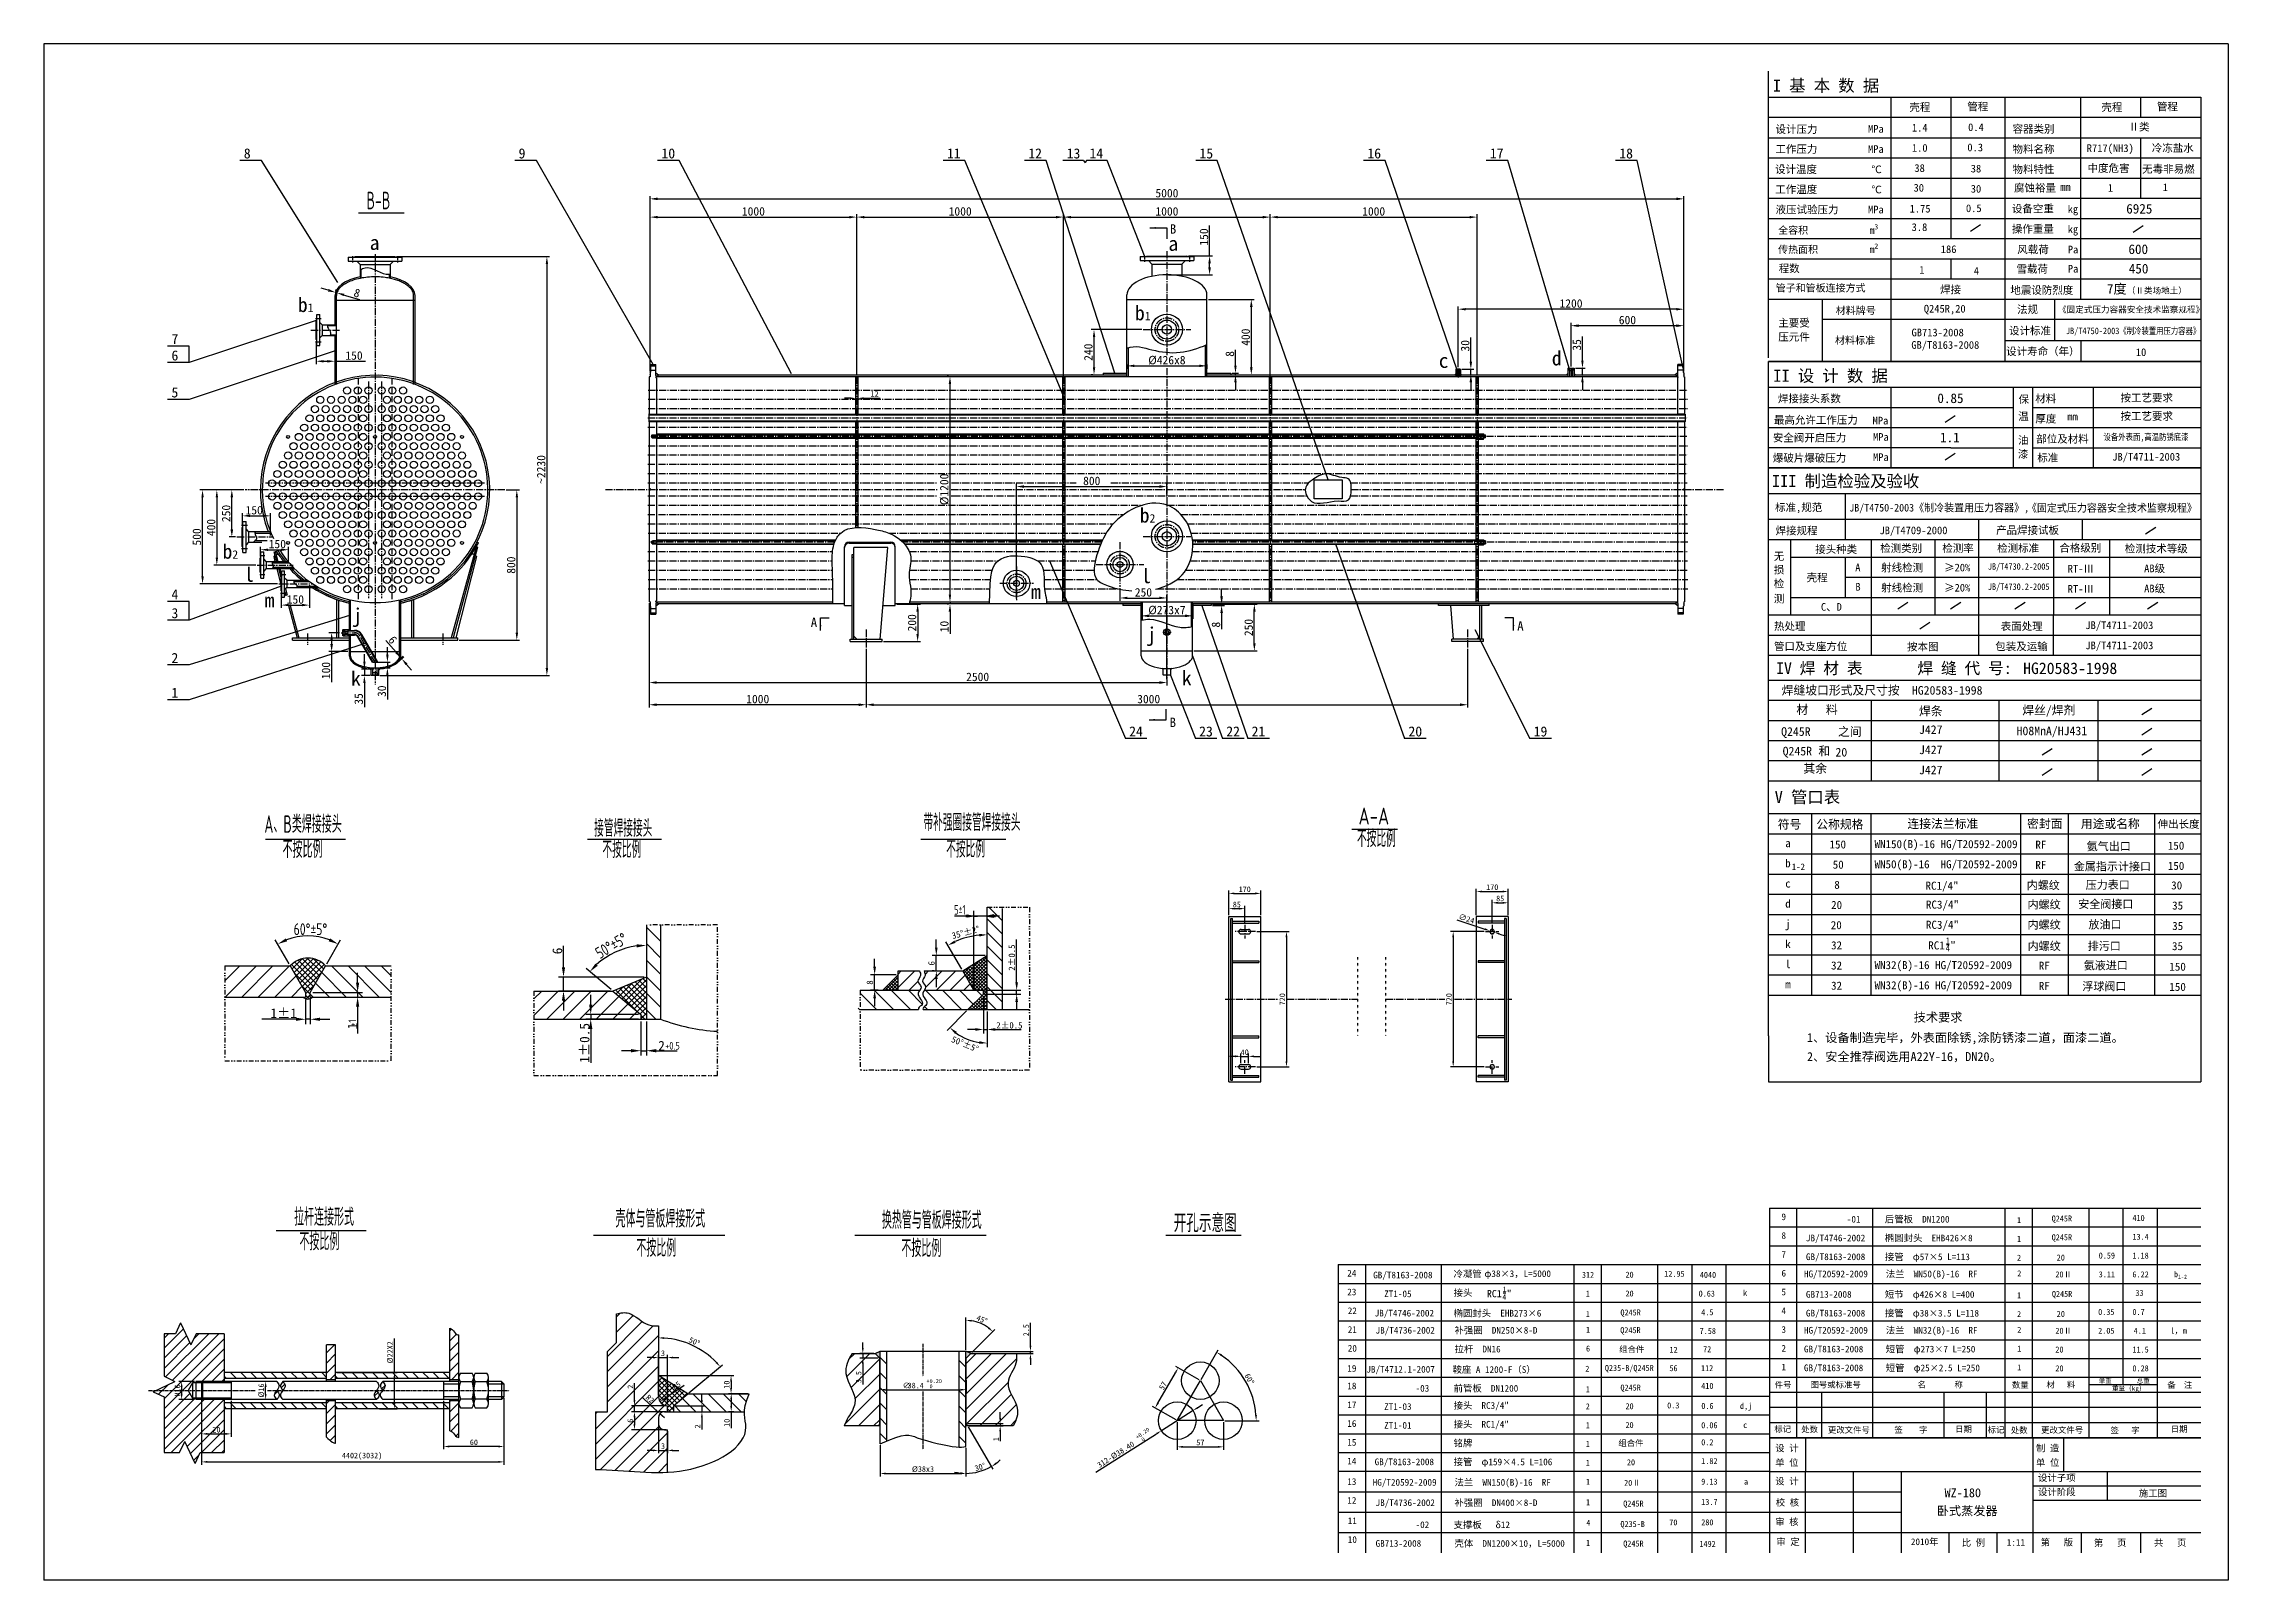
# Model space of a CAD drawing. Header units: millimetres. Extents: x -79479 to -67856, y 5358 to 13535.
import ezdxf
from ezdxf.enums import TextEntityAlignment as Align
from ezdxf.lldxf.tags import DXFTag

# ---------------------------------------------------------------- set-up
doc = ezdxf.new("R2010")
doc.units = ezdxf.units.MM
for name, pattern in [('CENTER2', [28.575, 19.05, -3.175, 3.175, -3.175]), ('DASHED2', [9.525, 6.35, -3.175]), ('DIVIDE', [31.75, 12.7, -6.35, 0, -6.35, 0, -6.35])]:
    doc.linetypes.add(name, pattern=pattern)
for name, color, linetype in [('1', 1, 'Continuous'), ('2', 2, 'DASHED'), ('3', 3, 'CENTER'), ('BORDER', 7, 'Continuous'), ('DIM', 7, 'Continuous'), ('中心线', 1, 'CENTER2'), ('剖面线', 4, 'Continuous'), ('文字层', 40, 'Continuous'), ('明细', 6, 'Continuous'), ('标注文字', 6, 'Continuous'), ('粗实线', 7, 'Continuous'), ('细实线', 3, 'Continuous'), ('虚线', 2, 'DASHED2')]:
    doc.layers.add(name, color=color, linetype=linetype)
doc.styles.add('hztxt-0.8', font='romans.shx', dxfattribs={"width": 0.7, "bigfont": 'hztxt.shx'})
doc.styles.add('SBHZ', font='gbenor.shx', dxfattribs={"width": 0.85, "bigfont": 'gbcbig.shx'})
doc.styles.add('样式 1', font='')
doc.styles.add('样式 2', font='', dxfattribs={"width": 0.8})
doc.styles.get('样式 1').set_extended_font_data('仿宋_GB2312')
doc.styles.get('样式 2').set_extended_font_data('仿宋_GB2312')
tags = doc.linetypes.add('CENTER', pattern=[2, 1.25, -0.25, 0.25, -0.25]).pattern_tags.tags
tags[10:11] = [DXFTag(74, 4), DXFTag(75, 0), DXFTag(340, '0'), DXFTag(46, 1.0), DXFTag(50, 0.0), DXFTag(44, 0.0), DXFTag(45, 0.0)]
tags[8:9] = [DXFTag(74, 4), DXFTag(75, 0), DXFTag(340, '0'), DXFTag(46, 1.0), DXFTag(50, 0.0), DXFTag(44, 0.0), DXFTag(45, 0.0)]
tags[6:7] = [DXFTag(74, 4), DXFTag(75, 0), DXFTag(340, '0'), DXFTag(46, 1.0), DXFTag(50, 0.0), DXFTag(44, 0.0), DXFTag(45, 0.0)]
tags[4:5] = [DXFTag(74, 4), DXFTag(75, 0), DXFTag(340, '0'), DXFTag(46, 1.0), DXFTag(50, 0.0), DXFTag(44, 0.0), DXFTag(45, 0.0)]
tags = doc.linetypes.add('DASHED', pattern=[0.75, 0.5, -0.25]).pattern_tags.tags
tags[6:7] = [DXFTag(74, 4), DXFTag(75, 0), DXFTag(340, '0'), DXFTag(46, 1.0), DXFTag(50, 0.0), DXFTag(44, 0.0), DXFTag(45, 0.0)]
tags[4:5] = [DXFTag(74, 4), DXFTag(75, 0), DXFTag(340, '0'), DXFTag(46, 1.0), DXFTag(50, 0.0), DXFTag(44, 0.0), DXFTag(45, 0.0)]
doc.dimstyles.new('ISO-25', dxfattribs={"dimtxt": 2.5, "dimasz": 2.5, "dimexe": 1.25, "dimexo": 0.625, "dimtad": 1, "dimdsep": 46, "dimtxsty": 'Standard', "dimcen": 2.5, "dimadec": 0, "dimazin": 0, "dimtfac": 1, "dimtmove": 0, "dimatfit": 3, "dimfxl": 0, "dimarcsym": 0})
pattern_1 = [(45, (-135349.296, -59050.737), (-26.940768, 26.940768), [])]

msp = doc.modelspace()

# ---------------------------------------------------------------- texts
at = {"color": 6, "linetype": 'ByBlock', "style": 'SBHZ', "width": 0.7}
msp.add_text('5%%P1', height=51.2303, dxfattribs=at).set_placement((-74604.737, 8925.698), align=Align.MIDDLE_CENTER)
at = {"layer": '1', "color": 6, "style": '样式 1'}
for s, height, p in [('8', 53.538, (-78414.306, 12924.146)), ('9', 53.538, (-76952.247, 12924.146)), ('10', 53.5384, (-76192.212, 12924.146)), ('11', 53.5384, (-74673.278, 12924.146)), ('12', 53.5384, (-74240.614, 12924.146)), ('13', 53.5384, (-74036.402, 12924.146)), ('14', 53.5384, (-73914.874, 12924.146)), ('15', 53.5384, (-73329.795, 12924.146)), ('16', 53.5384, (-72436.657, 12924.146)), ('17', 53.5384, (-71784.698, 12924.146)), ('18', 53.5384, (-71096.349, 12924.146)), ('7', 53.538, (-78799.152, 11936.336)), ('6', 53.538, (-78799.152, 11848.991)), ('5', 53.538, (-78799.152, 11652.339)), ('无', 40.885, (-70274.238, 10786.52)), ('损', 40.885, (-70274.238, 10714.599)), ('4', 53.538, (-78799.152, 10577.716)), ('检', 40.885, (-70274.238, 10641.086)), ('测', 40.885, (-70274.238, 10560.707)), ('3', 53.538, (-78799.152, 10477.651)), ('2', 53.538, (-78799.152, 10239.255)), ('1', 53.538, (-78799.152, 10053.969)), ('24', 53.5384, (-73703.865, 9848.273)), ('23', 53.5384, (-73331.583, 9848.273)), ('22', 53.5384, (-73187.165, 9848.273)), ('21', 53.5384, (-73052.569, 9848.273)), ('20', 53.5384, (-72217.986, 9848.273)), ('19', 53.5384, (-71551.901, 9848.273)), ('8', 35.692, (-70233.367, 7174.423)), ('9', 35.692, (-70233.367, 7274.423)), ('-01', 35.6922, (-69885.558, 7261.689)), ('后管板  DN1200', 35.69225, (-69683.367, 7261.447)), ('7', 35.692, (-70233.367, 7074.423)), ('GB/T8163-2008', 35.69225, (-70103.174, 7061.689)), ('JB/T4746-2002', 35.69225, (-70103.174, 7161.689)), ('椭圆封头  EHB426×8', 35.69225, (-69683.367, 7161.447)), ('接管  φ57×5 L=113', 35.69225, (-69683.367, 7061.447)), ('24', 35.6922, (-72543.373, 6974.423)), ('GB/T8163-2008', 35.69225, (-72405.523, 6964.523)), ('冷凝管', 35.6922, (-71977.862, 6970.235)), ('φ38×3，L=5000', 35.69225, (-71813.618, 6971.592)), ('6', 35.692, (-70233.367, 6974.423)), ('HG/T20592-2009', 35.69225, (-70113.72, 6970.638)), ('法兰  WN50(B)-16  RF', 35.69225, (-69678.539, 6970.395)), ('23', 35.6922, (-72543.373, 6874.423)), ('ZT1-05', 35.6922, (-72347.01, 6864.523)), ('接头 ', 35.6922, (-71977.862, 6870.235)), ('5', 35.692, (-70233.367, 6874.423)), ('GB713-2008', 35.6922, (-70103.174, 6861.689)), ('短节  φ426×8 L=400', 35.69225, (-69683.367, 6861.447)), ('22', 35.6922, (-72540.865, 6774.423)), ('JB/T4746-2002', 35.69225, (-72397.67, 6761.689)), ('椭圆封头  EHB273×6', 35.69225, (-71977.862, 6761.447)), ('4', 35.692, (-70233.367, 6774.423)), ('GB/T8163-2008', 35.69225, (-70103.174, 6761.689)), ('接管  φ38×3.5 L=118', 35.69225, (-69683.367, 6761.447)), ('21', 35.6922, (-72540.865, 6674.423)), ('JB/T4736-2002', 35.69225, (-72392.842, 6670.638)), ('补强圈  DN250×8-D', 35.69225, (-71973.034, 6670.395)), ('3', 35.692, (-70233.367, 6674.423)), ('HG/T20592-2009', 35.69225, (-70113.72, 6670.638)), ('法兰  WN32(B)-16  RF', 35.69225, (-69678.539, 6670.395)), ('20', 35.6922, (-72540.865, 6574.423)), ('拉杆  DN16', 35.6922, (-71973.034, 6570.395)), ('2', 35.692, (-70233.367, 6574.423)), ('1', 35.692, (-70233.367, 6474.423)), ('GB/T8163-2008', 35.69225, (-70113.72, 6570.638)), ('GB/T8163-2008', 35.69225, (-70113.72, 6470.638)), ('短管  φ273×7 L=250', 35.69225, (-69678.539, 6570.395)), ('短管  φ25×2.5 L=250', 35.69225, (-69678.539, 6470.395)), ('19', 35.6922, (-72543.373, 6467.464)), ('18', 35.6922, (-72543.373, 6374.423)), (' JB/T4712.1-2007', 35.69225, (-72466.15, 6462.79)), ('-03', 35.6922, (-72180.053, 6361.689)), (' 鞍座 A 1200-F（S）', 35.69225, (-72007.846, 6461.447)), ('前管板  DN1200', 35.69225, (-71977.862, 6361.447)), ('17', 35.6922, (-72543.373, 6274.423)), ('ZT1-03', 35.6922, (-72347.01, 6264.523)), ('接头  RC3/4"', 35.6922, (-71977.862, 6270.235)), ('16', 35.6922, (-72543.373, 6174.423)), ('ZT1-01', 35.6922, (-72347.01, 6164.523)), ('接头  RC1/4"', 35.6922, (-71977.862, 6170.235)), ('15', 35.6922, (-72543.373, 6074.423)), ('铭牌 ', 35.6922, (-71977.862, 6070.235)), ('14', 35.6922, (-72543.373, 5974.423)), ('GB/T8163-2008', 35.69225, (-72397.67, 5970.478)), ('接管  φ159×4.5 L=106', 35.69225, (-71977.862, 5970.235)), ('13', 35.6922, (-72543.373, 5865.208)), ('HG/T20592-2009', 35.69225, (-72408.215, 5861.423)), ('法兰  WN150(B)-16  RF', 35.69225, (-71973.034, 5861.18)), ('12', 35.6922, (-72543.373, 5765.208)), ('JB/T4736-2002', 35.69225, (-72392.842, 5753.072)), ('补强圈  DN400×8-D', 35.69225, (-71973.034, 5752.829)), ('11', 35.6922, (-72540.865, 5656.856)), ('10', 35.6922, (-72540.865, 5556.856)), ('-02', 35.6922, (-72180.053, 5635.772)), ('支撑板   δ12', 35.6922, (-71977.862, 5635.529)), ('GB713-2008', 35.6922, (-72392.842, 5536.369)), ('壳体  DN1200×10，L=5000', 35.69225, (-71973.034, 5536.126))]:
    msp.add_text(s, height=height, dxfattribs=at).set_placement(p)
for s, height, p in [('接头种类', 40.885, (-69942.246, 10845.432)), ('检测类别', 40.885, (-69596.716, 10851.167)), ('检测率', 40.885, (-69294.041, 10851.362)), ('检测标准', 40.885, (-68974.255, 10852.069)), ('合格级别', 40.885, (-68643.18, 10852.975)), ('检测技术等级', 40.885, (-68239.146, 10849.165)), ('壳程', 40.885, (-70043.721, 10694.432)), ('A', 40.885, (-69827.164, 10747.627)), ('射线检测', 40.885, (-69591.416, 10748.142)), ('≥20%', 40.885, (-69298.501, 10748.142)), ('RT-Ⅲ', 40.885, (-68640.634, 10741.201)), ('AB级', 40.885, (-68248.174, 10743.778)), ('B', 40.885, (-69826.172, 10644.64)), ('射线检测', 40.885, (-69591.416, 10640.819)), ('≥20%', 40.885, (-69298.501, 10640.819)), ('RT-Ⅲ', 40.885, (-68640.634, 10633.878)), ('AB级', 40.885, (-68248.174, 10636.455)), ('C、D', 40.885, (-69967.856, 10536.442)), ('设 计', 35.6922, (-70204.533, 6062.413)), ('制 造', 35.6922, (-68817.05, 6062.413)), ('单 位', 35.6922, (-70204.533, 5985.65)), ('单 位', 35.6922, (-68817.05, 5985.65)), ('设 计', 35.6922, (-70204.533, 5886.309)), ('设计子项', 35.6922, (-68768.585, 5904.56)), ('设计阶段', 35.6922, (-68768.585, 5828.857)), ('施工图', 35.6922, (-68257.024, 5822.488)), ('校 核', 35.6922, (-70201.682, 5773.096)), ('审 核', 35.6922, (-70204.533, 5669.922)), ('审 定', 35.6922, (-70198.831, 5563.901)), ('2010年', 35.6922, (-69471.273, 5564.327)), ('比 例', 35.6922, (-69212.207, 5559.321)), ('第   版', 35.6922, (-68768.119, 5561.105)), ('第   页', 35.6922, (-68484.708, 5558.604)), ('共   页', 35.6922, (-68165.298, 5558.604)), ('1:11', 35.6922, (-68985.918, 5559.321))]:
    msp.add_text(s, height=height, dxfattribs=at).set_placement(p, align=Align.MIDDLE)
at = {"layer": 'BORDER', "color": 6, "style": '样式 1'}
for s, height, p in [(' I 基 本 数 据', 63.8828, (-70322.753, 13279.998)), ('壳程', 40.885, (-69552.99, 13176.552)), ('管程', 40.885, (-69244.476, 13179.174)), ('壳程', 40.885, (-68530.85, 13176.552)), ('管程', 40.885, (-68235.835, 13179.174)), ('设计压力', 40.885, (-70264.871, 13058.889)), ('MPa', 40.885, (-69772.821, 13060.915)), ('1.4', 40.885, (-69539.49, 13067.04)), ('0.4', 40.885, (-69240.457, 13069.662)), ('容器类别', 40.885, (-69003.82, 13060.575)), ('Ⅱ类', 40.885, (-68386.664, 13071.932)), ('工作压力', 40.885, (-70265.618, 12953.138)), ('MPa', 40.885, (-69772.821, 12953.592)), ('1.0', 40.885, (-69539.49, 12959.717)), ('0.3', 40.885, (-69244.476, 12962.339)), ('物料名称', 40.885, (-69004.047, 12953.365)), ('R717(NH3)', 40.885, (-68609.17, 12958.156)), ('冷冻盐水', 40.885, (-68263.014, 12958.958)), ('设计温度', 40.885, (-70267.454, 12845.815)), ('工作温度', 40.885, (-70266.293, 12738.492)), ('℃', 40.885, (-69755.217, 12845.588)), ('30', 40.885, (-69530.62, 12747.5)), ('38', 40.885, (-69526.345, 12852.394)), ('38', 40.885, (-69226.322, 12849.574)), ('物料特性', 40.885, (-69004.047, 12845.929)), ('腐蚀裕量', 40.885, (-68995.948, 12746.849)), ('中度危害', 40.885, (-68604.945, 12851.654)), ('1', 40.885, (-68496.999, 12747.359)), ('无毒非易燃', 40.885, (-68314.219, 12847.305)), ('1', 40.885, (-68205.216, 12750.087)), ('液压试验压力', 40.885, (-70264.672, 12631.51)), ('MPa', 40.885, (-69772.821, 12631.623)), ('℃', 40.885, (-69755.217, 12738.265)), ('1.75', 40.885, (-69551.485, 12636.314)), ('0.5', 40.885, (-69251.927, 12638.579)), ('30', 40.885, (-69226.322, 12742.251)), ('设备空重', 40.885, (-69007.52, 12635.961)), ('mm', 40.885, (-68750.726, 12751.567)), ('kg', 40.885, (-68710.507, 12634.278)), ('6925', 51.1062, (-68399.109, 12630.816)), ('3.8', 40.885, (-69540.969, 12537.968)), ('操作重量', 40.885, (-69007.52, 12528.638)), ('kg', 40.885, (-68710.507, 12526.955)), ('186', 40.885, (-69385.791, 12420.691)), ('风载荷', 40.885, (-68978.787, 12418.855)), ('Pa', 40.885, (-68710.065, 12419.082)), ('600', 51.1062, (-68387.277, 12415.407)), ('程数', 40.885, (-70248.162, 12318.057)), ('1', 40.885, (-69500.472, 12310.163)), ('4', 40.885, (-69210.06, 12305.617)), ('雪载荷', 40.885, (-68982.803, 12315.407)), ('Pa', 40.885, (-68710.065, 12316.77)), ('450', 51.1062, (-68385.561, 12312.035)), ('焊接', 40.885, (-69389.566, 12205.803)), ('地震设防烈度', 40.885, (-69015.494, 12202.83)), ('7度', 51.1062, (-68501.727, 12204.675)), ('（Ⅱ类场地土）', 32.5342, (-68395.647, 12204.675)), ('材料牌号', 39.2496, (-69945.103, 12095.261)), ('Q245R,20', 40.885, (-69475.996, 12103.968)), ('法规', 40.885, (-68979.982, 12099.897)), ('《固定式压力容器安全技术监察规程》', 32.70798, (-68762.579, 12103.451)), ('压元件', 40.885, (-70250.44, 11953.69)), ('主要受', 40.885, (-70250.326, 12028.418)), ('材料标准', 39.2496, (-69948.822, 11936.567)), ('GB713-2008', 40.885, (-69541.455, 11977.497)), ('设计标准', 40.885, (-69022.859, 11987.132)), ('GB/T8163-2008', 40.88498, (-69542.396, 11911.064)), ('设计寿命（年）', 40.885, (-69038.05, 11876.99)), ('10', 40.885, (-68348.104, 11872.537)), ('II 设 计 数 据', 63.8828, (-70276.807, 11735.666)), ('焊接接头系数', 40.885, (-70252.031, 11625.692)), ('0.85', 51.1062, (-69403.905, 11622.402)), (' 保', 40.885, (-68999.625, 11621.745)), ('材料', 40.885, (-68883.19, 11625.805)), ('按工艺要求', 40.885, (-68429.377, 11630.035)), ('最高允许工作压力', 40.885, (-70273.413, 11511.959)), ('MPa', 40.885, (-69748.576, 11508.531)), (' 温', 40.885, (-69001.788, 11531.459)), ('厚度', 40.885, (-68882.508, 11518.255)), ('mm', 40.885, (-68712.438, 11530.354)), ('按工艺要求', 40.885, (-68429.377, 11532.366)), ('安全阀开启压力', 40.885, (-70279.163, 11417.122)), ('MPa', 40.885, (-69746.336, 11421.464)), ('1.1', 51.1062, (-69389.572, 11414.193)), (' 油', 40.885, (-69002.588, 11404.293)), ('部位及材料', 40.885, (-68877.617, 11411.159)), ('爆破片爆破压力', 40.885, (-70279.163, 11309.798)), ('MPa', 40.885, (-69746.336, 11314.141)), (' 漆', 40.885, (-69003.497, 11330.246)), ('标准', 40.885, (-68872.311, 11310.663)), ('JB/T4711-2003', 40.88498, (-68473.556, 11316.114)), ('III 制造检验及验收', 63.88278, (-70284.061, 11175.386)), ('标准,规范', 40.885, (-70267.38, 11046.412)), ('焊接规程', 40.885, (-70264.59, 10923.21)), ('JB/T4709-2000', 40.88498, (-69711.858, 10924.46)), ('产品焊接试板', 40.885, (-69091.447, 10925.297)), ('热处理', 40.885, (-70272.968, 10414.702)), ('表面处理', 40.885, (-69066.727, 10414.135)), ('JB/T4711-2003', 40.88498, (-68616.447, 10419.698)), ('管口及支座方位', 40.885, (-70273.269, 10306.925)), ('按本图', 40.885, (-69565.458, 10305.124)), ('包装及运输', 40.885, (-69095.688, 10307.039)), ('JB/T4711-2003', 40.88498, (-68616.447, 10312.375)), ('IV 焊 材 表       焊 缝 代 号:', 61.32747, (-70261.617, 10180.679)), ('HG20583-1998', 61.32747, (-68947.508, 10180.359)), ('焊缝坡口形式及尺寸按', 45.9956, (-70232.151, 10070.833)), ('HG20583-1998', 45.9956, (-69539.465, 10070.565)), (' 材   料', 45.9956, (-70185.083, 9967.898)), ('焊条', 45.9956, (-69501.847, 9960.457)), ('焊丝/焊剂', 45.9956, (-68951.994, 9965.04)), ('Q245R', 45.9956, (-70235.05, 9851.371)), ('之间', 45.9956, (-69932.774, 9850.461)), ('J427', 45.9956, (-69501.964, 9861.514)), ('H08MnA/HJ431', 45.9956, (-68982.516, 9854.955)), ('Q245R', 45.9956, (-70227.044, 9747.242)), ('和', 45.996, (-70036.997, 9747.646)), ('20', 45.9956, (-69945.989, 9741.456)), ('J427', 45.9956, (-69501.964, 9754.191)), ('其余', 45.9956, (-70116.801, 9654.537)), ('J427', 45.9956, (-69501.964, 9647.13)), (' V 管口表', 63.8828, (-70312.879, 9494.047)), ('符号', 45.9956, (-70253.19, 9357.296)), ('公称规格', 45.9956, (-70047.894, 9357.424)), ('WN150(B)-16 HG/T20592-2009', 43.03417, (-69738.257, 9253.825)), ('连接法兰标准', 45.9956, (-69563.076, 9360.644)), ('密封面', 45.9956, (-68926.188, 9361.086)), ('用途或名称', 45.9956, (-68640.701, 9360.142)), ('伸出长度', 40.8849, (-68232.034, 9361.66)), ('a', 43.034, (-70213.549, 9259.014)), ('b', 43.034, (-70213.549, 9151.691)), ('150', 43.0342, (-69977.75, 9252.047)), ('50', 43.0342, (-69960.731, 9144.724)), ('WN50(B)-16  HG/T20592-2009', 43.03417, (-69738.257, 9146.608)), ('RF', 43.0342, (-68882.525, 9250.577)), ('RF', 43.0342, (-68882.525, 9143.255)), ('金属指示计接口', 43.0342, (-68678.204, 9134.989)), ('氨气出口', 43.0342, (-68609.555, 9242.312)), ('150', 43.0342, (-68177.861, 9245.606)), ('c', 43.034, (-70213.549, 9044.369)), ('1-2', 34.4273, (-70178.505, 9137.974)), ('8', 43.034, (-69952.55, 9037.401)), ('RC1/4"', 43.0342, (-69466.953, 9032.632)), ('内螺纹', 43.0342, (-68928.658, 9035.112)), ('压力表口', 43.0342, (-68614.871, 9036.963)), ('150', 43.0342, (-68177.861, 9138.283)), ('30', 43.0342, (-68160.004, 9034.305)), ('d', 43.034, (-70213.549, 8937.046)), ('20', 43.0342, (-69969.308, 8930.079)), ('RC3/4"', 43.0342, (-69464.726, 8931.962)), ('内螺纹', 43.0342, (-68924.16, 8932.395)), ('安全阀接口', 43.0342, (-68654.585, 8934.626)), ('35', 43.0342, (-68154.944, 8927.023)), ('j', 43.034, (-70213.549, 8829.723)), ('20', 43.0342, (-69971.15, 8822.756)), ('RC3/4"', 43.0342, (-69464.726, 8824.639)), ('内螺纹', 43.0342, (-68924.16, 8825.072)), ('放油口', 43.0342, (-68600.509, 8825.881)), ('35', 43.0342, (-68154.661, 8818.443)), ('k', 43.034, (-70213.549, 8722.4)), ('32', 43.0342, (-69969.609, 8715.433)), ('RC1 "', 43.0342, (-69452.418, 8714.851)), ('内螺纹', 43.0342, (-68923.679, 8711.221)), ('排污口', 43.0342, (-68603.966, 8711.385)), ('35', 43.0342, (-68155.643, 8711.12)), ('l', 43.034, (-70213.549, 8615.077)), ('32', 43.0342, (-69969.593, 8608.11)), ('WN32(B)-16 HG/T20592-2009', 43.03417, (-69738.257, 8609.993)), ('RF', 43.0342, (-68864.395, 8606.64)), ('氨液进口', 43.0342, (-68625.312, 8608.328)), ('150', 43.0342, (-68169.837, 8601.668)), ('m', 43.034, (-70213.549, 8507.754)), ('32', 43.0342, (-69969.558, 8500.787)), ('WN32(B)-16 HG/T20592-2009', 43.03417, (-69738.257, 8502.671)), ('RF', 43.0342, (-68864.395, 8499.317)), ('浮球阀口', 43.0342, (-68632.701, 8497.115)), ('150', 43.0342, (-68169.837, 8494.346)), ('技术要求', 47.52, (-69529.787, 8330.765)), ('1、设备制造完毕，外表面除锈,涂防锈漆二道，面漆二道。', 47.52, (-70097.635, 8221.957)), ('2、安全推荐阀选用A22Y-16，DN20。', 47.52, (-70097.635, 8120.889)), ('RC1 "', 38.7308, (-71800.716, 6864.081)), ('WZ-180', 47.52, (-69365.673, 5800.032)), ('卧式蒸发器', 47.52, (-69407.317, 5704.057))]:
    msp.add_text(s, height=height, dxfattribs=at).set_placement(p)
at = {"layer": 'BORDER', "color": 6, "style": '样式 1', "width": 0.954}
for s, p in [('JB/T4750-2003《制冷装置用压力容器》,', (-69872.727, 11045.191)), ('《固定式压力容器安全技术监察规程》', (-68927.471, 11043.908))]:
    msp.add_text(s, height=40.88498, dxfattribs=at).set_placement(p)
at = {"layer": 'DIM', "color": 0, "style": 'SBHZ', "width": 0.67}
for s, height, p in [('B-B', 93.1627, (-77761.533, 12653.757)), ('带补强圈接管焊接接头', 90.5748, (-74798.152, 9345.465)), ('不按比例', 90.5748, (-74677.382, 9203.553)), ('不按比例', 90.5748, (-72491.567, 9259.701)), ('拉杆连接形式', 93.1627, (-78146.504, 7244.542)), ('壳体与管板焊接形式', 93.1627, (-76436.801, 7235.309)), ('换热管与管板焊接形式', 93.1627, (-75019.519, 7228.131)), ('不按比例', 93.1627, (-78118.304, 7113.615)), ('不按比例', 93.1627, (-76325.731, 7079.55)), ('不按比例', 93.1627, (-74915.597, 7077.835))]:
    msp.add_text(s, height=height, dxfattribs=at).set_placement(p)
for s, height, p in [('A、B类焊接接头', 93.1627, (-78099.073, 9335.394)), ('接管焊接接头', 90.5748, (-76395.522, 9314.346)), ('不按比例', 93.1627, (-78102.013, 9201.727)), ('不按比例', 90.5748, (-76403.126, 9201.387))]:
    msp.add_text(s, height=height, dxfattribs=at).set_placement(p, align=Align.CENTER)
at = {"layer": 'DIM', "color": 6, "style": 'SBHZ', "width": 0.85}
for s, height, p in [('60%%d%%p5%%d', 62.208, (-78148.913, 8791.661)), ('+0.5', 41.472, (-76172.815, 8181.71))]:
    msp.add_text(s, height=height, dxfattribs=at).set_placement(p)
for s, height, rotation, p in [('50%%d%%p5%%d', 62.208, 30.821969, (-76519.68, 8662.445)), ('+1', 41.472, 90, (-77816.259, 8304.036))]:
    msp.add_text(s, height=height, rotation=rotation, dxfattribs=at).set_placement(p)
at = {"layer": 'DIM', "color": 6, "attachment_point": 5}
for s, insert, char_height, rotation in [('35%%D%%P2%%D', (-74573.735, 8805.628), 34.15356, 14.8948579), ('2%%P0.5', (-74328.01, 8671.435), 34.1536, 90), ('6', (-74755.499, 8641.266), 34.154, 90), ('8', (-75083.603, 8538.806), 34.154, 90), ('50%%D%%P5%%D', (-74577.321, 8210.828), 34.15356, 337.5856095)]:
    msp.add_mtext(s, dxfattribs=dict(at, insert=insert, char_height=char_height, rotation=rotation))
at = {"layer": 'DIM', "color": 6, "insert": (-74341.191, 8310.976), "char_height": 34.1536, "attachment_point": 5}
msp.add_mtext('2%%P0.5', dxfattribs=at)
at = {"layer": '文字层', "color": 0, "style": 'hztxt-0.8', "width": 0.7}
msp.add_text('开孔示意图', height=96, dxfattribs=at).set_placement((-73467.362, 7210.434))
at = {"layer": '明细', "color": 6}
for s, p in [('6', (-76720.341, 8689.151)), ('1  ', (-77810.194, 8289.53)), ('1±0.5', (-76575.379, 8111.742))]:
    msp.add_text(s, height=51.84, rotation=90, dxfattribs=at).set_placement(p)
for s, height, p in [('1±1', 51.84, (-78272.737, 8349.277)), ('2 ', 51.84, (-76209.473, 8176.617)), ('∅', 30, (-74909.353, 6379.507)), ('38.4', 30, (-74882.21, 6379.507)), ('+0.20', 21, (-74782.21, 6407.507)), (' 0', 21, (-74782.21, 6379.507))]:
    msp.add_text(s, height=height, dxfattribs=at).set_placement(p)
at = {"layer": '标注文字', "char_height": 50, "width": 44.45775, "attachment_point": 1}
for s, insert in [('B', (-73487.391, 12573.942)), ('A', (-75397.886, 10480.495)), ('A', (-71639.263, 10461.364)), ('B', (-73488.465, 9948.512))]:
    msp.add_mtext(s, dxfattribs=dict(at, insert=insert))
at = {"layer": '粗实线', "color": 6, "style": '样式 1'}
for s, height, p in [('全容积', 38.9075, (-70251.097, 12522.212)), ('3', 27.235, (-69739.428, 12546.529)), ('传热面积', 38.9075, (-70251.097, 12420.08)), ('m', 38.907, (-69764.826, 12522.536)), ('m', 38.907, (-69764.826, 12420.404)), ('2', 27.235, (-69739.428, 12444.397)), (' 管子和管板连接方式', 38.9075, (-70290.178, 12215.412)), ('4', 32.276, (-69359.449, 8705.305)), ('1', 32.276, (-69359.449, 8746.072)), ('1', 31.868, (-68980.151, 7258.634)), ('Q245R', 31.868, (-68795.635, 7267.341)), ('410', 31.868, (-68366.04, 7269.951)), ('2', 31.868, (-68980.151, 7058.634)), ('1', 31.868, (-68980.151, 7158.634)), ('Q245R', 31.868, (-68795.635, 7167.341)), ('20', 31.868, (-68768.712, 7059.495)), ('0.59', 31.868, (-68545.545, 7069.951)), ('13.4', 31.868, (-68366.04, 7169.951)), ('1.18', 31.868, (-68366.04, 7069.951)), ('312', 31.868, (-71295.013, 6967.422)), ('20', 31.868, (-71063.208, 6968.284)), ('12.95', 31.868, (-70857.157, 6972.969)), ('4040', 31.868, (-70667.733, 6967.508)), ('2', 31.868, (-68978.824, 6975.142)), ('20Ⅱ', 31.868, (-68775.955, 6969.951)), ('3.11', 31.868, (-68545.545, 6969.951)), ('6.22', 31.868, (-68366.04, 6969.951)), ('b', 31.868, (-68145.158, 6970.924)), ('1-2', 20.3955, (-68124.023, 6963.649)), ('4', 29.048, (-71718.384, 6851.24)), ('1', 29.048, (-71717.044, 6892.18)), ('1', 31.868, (-71274.646, 6867.422)), ('20', 31.868, (-71063.208, 6868.284)), ('0.63', 31.868, (-70674.098, 6867.508)), ('k', 31.868, (-70437.429, 6871.438)), ('1', 31.868, (-68980.151, 6858.634)), ('Q245R', 31.868, (-68794.59, 6865.959)), ('33', 31.868, (-68350.144, 6871.173)), ('1', 31.868, (-71274.646, 6758.634)), ('Q245R', 31.868, (-71090.131, 6767.341)), ('4.5', 31.868, (-70660.299, 6768.656)), ('2', 31.868, (-68980.151, 6758.634)), ('20', 31.868, (-68768.712, 6759.495)), ('0.35', 31.868, (-68548.402, 6769.951)), ('0.7', 31.868, (-68366.04, 6769.951)), ('1', 31.868, (-71273.319, 6675.142)), ('Q245R', 31.868, (-71090.994, 6673.109)), ('7.58', 31.868, (-70668.797, 6668.656)), ('2', 31.868, (-68978.824, 6675.142)), ('20Ⅱ', 31.868, (-68775.955, 6669.951)), ('2.05', 31.868, (-68548.402, 6669.951)), ('4.1', 31.868, (-68359.569, 6669.951)), ('l，m', 31.868, (-68164.246, 6669.951)), ('6', 31.868, (-71273.319, 6575.142)), ('组合件', 31.868, (-71097.039, 6571.058)), ('12', 31.868, (-70829.38, 6568.656)), ('72', 31.868, (-70650.371, 6571.633)), ('1', 31.868, (-68978.824, 6575.142)), ('20', 31.868, (-68775.955, 6569.951)), ('11.5', 31.868, (-68366.04, 6569.951)), ('2', 31.868, (-71277.09, 6467.788)), ('Q235-B/Q245R', 31.86802, (-71172.933, 6471.753)), ('Q245R', 31.868, (-71090.131, 6367.341)), ('56', 31.868, (-70829.38, 6470.745)), ('410', 31.868, (-70660.299, 6376.411)), ('112', 31.868, (-70661.526, 6470.745)), ('件号', 31.868, (-70269.348, 6382.024)), ('图号或标准号', 31.868, (-70078.998, 6383.107)), ('名       称', 31.868, (-69509.441, 6382.815)), ('数量', 31.868, (-69007.397, 6381.443)), ('1', 31.868, (-68978.824, 6475.142)), ('材   料', 31.868, (-68823.975, 6382.19)), ('20', 31.868, (-68775.955, 6469.951)), ('单重', 24.8571, (-68545.631, 6407.475)), ('重量（kg）', 24.8571, (-68474.603, 6366.242)), ('0.28', 31.868, (-68366.04, 6469.951)), ('总重', 24.8571, (-68343.079, 6407.102)), ('备  注', 31.868, (-68180.407, 6381.487)), ('2', 31.868, (-71274.646, 6267.422)), ('1', 31.868, (-71274.646, 6358.634)), ('20', 31.868, (-71063.208, 6268.284)), ('0.3', 31.868, (-70841.311, 6272.485)), ('0.6', 31.868, (-70659.772, 6269.897)), ('d,j', 31.868, (-70454.309, 6269.897)), ('1', 31.868, (-71274.646, 6167.422)), ('20', 31.868, (-71063.208, 6168.284)), ('0.06', 31.868, (-70660.299, 6167.092)), ('c', 31.868, (-70437.079, 6168.416)), ('标记', 31.868, (-70271.191, 6146.746)), ('处数', 31.868, (-70128.166, 6145.325)), ('更改文件号', 31.868, (-69986.099, 6142.144)), ('签    字', 31.868, (-69632.47, 6142.503)), ('日期', 31.868, (-69309.397, 6146.685)), ('标记', 31.868, (-69136.333, 6142.639)), ('处数', 31.868, (-69013.258, 6140.757)), ('更改文件号', 31.868, (-68851.756, 6141.59)), ('签   字', 31.868, (-68482.339, 6140.306)), ('日期', 31.868, (-68162.147, 6146.685)), ('1', 31.868, (-71274.646, 6067.422)), ('组合件', 31.868, (-71101.225, 6072.082)), ('0.2', 31.868, (-70660.299, 6076.411)), ('1', 31.868, (-71274.646, 5967.422)), ('20', 31.868, (-71055.685, 5969.787)), ('1.82', 31.868, (-70660.299, 5976.411)), ('1', 31.868, (-71273.319, 5865.927)), ('20Ⅱ', 31.868, (-71070.45, 5860.736)), ('9.13', 31.868, (-70660.299, 5867.196)), ('a', 31.868, (-70432.642, 5867.196)), ('1', 31.868, (-71273.319, 5757.576)), ('Q245R', 31.868, (-71075.285, 5750.453)), ('13.7', 31.868, (-70660.299, 5758.844)), ('4', 31.868, (-71271.455, 5648.654)), ('Q235-B', 31.868, (-71090.131, 5641.423)), ('70', 31.868, (-70830.356, 5650.035)), ('280', 31.868, (-70660.299, 5650.493)), ('1', 31.868, (-71273.319, 5540.873)), ('Q245R', 31.868, (-71075.233, 5537.593)), ('1492', 31.868, (-70669.76, 5535.682))]:
    msp.add_text(s, height=height, dxfattribs=at).set_placement(p)
at = {"layer": '粗实线', "color": 6, "style": '样式 2', "width": 0.8}
for s, p in [('JB/T4750-2003《制冷装置用压力容器》', (-68719.68, 11989.004)), ('设备外表面,高温防锈底漆', (-68520, 11424.53))]:
    msp.add_text(s, height=34.9267, dxfattribs=at).set_placement(p)
for p in [(-68971.317, 10749.963), (-68971.317, 10642.64)]:
    msp.add_text('JB/T4730.2-2005', height=34.9267, dxfattribs=at).set_placement(p, align=Align.MIDDLE)
at = {"layer": '粗实线', "color": 0, "style": 'SBHZ', "width": 0.85}
msp.add_text('A-A', height=90.5748, dxfattribs=at).set_placement((-72483.511, 9379.344))
at = {"layer": '粗实线', "color": 6}
for s, p in [('+0.20', (-73660.369, 6108.501)), (' 0', (-73644.254, 6085.603))]:
    msp.add_text(s, height=21, rotation=35.1364431, dxfattribs=at).set_placement(p)
at = {"layer": '粗实线', "char_height": 76.8, "width": 192, "attachment_point": 5}
for s, insert in [('{\\fSimSun|b0|i0|c134|p2;a}', (-77718.355, 12475.261)), ('{\\fSimSun|b0|i0|c134|p2;a}', (-73468.932, 12470.149)), ('{\\fSimSun|b0|i0|c134|p2;b\\H0.58594x;1}', (-78085.258, 12144.329)), ('{\\fSimSun|b0|i0|c134|p2;b\\H0.58594x;1}', (-73631.55, 12100.704)), ('{\\fSimSun|b0|i0|c134|p2;c}', (-72030.93, 11847.331)), ('{\\fSimSun|b0|i0|c134|p2;d}', (-71429.358, 11860.37)), ('{\\fSimSun|b0|i0|c134|p2;b\\H0.58594x;2}', (-73606.118, 11024.11)), ('{\\fSimSun|b0|i0|c134|p2;b\\H0.58594x;2}', (-78485.91, 10831.693)), ('{\\fSimSun|b0|i0|c134|p2;l}', (-78386.324, 10709.383)), ('{\\fSimSun|b0|i0|c134|p2;l}', (-73613.92, 10701.789)), ('{\\fSimSun|b0|i0|c134|p2;m}', (-78277.387, 10572.894)), ('{\\fSimSun|b0|i0|c134|p2;m}', (-74199.991, 10618.742)), ('{\\fSimSun|b0|i0|c134|p2;j}', (-77809.687, 10480.636)), ('{\\fSimSun|b0|i0|c134|p2;j}', (-73584.847, 10379.458)), ('{\\fSimSun|b0|i0|c134|p2;k}', (-77818.106, 10156.704)), ('{\\fSimSun|b0|i0|c134|p2;k}', (-73397.613, 10159.145))]:
    msp.add_mtext(s, dxfattribs=dict(at, insert=insert))

# ---------------------------------------------------------------- blocks, each defined once
blk = doc.blocks.new('*D29')
at = {"layer": 'Defpoints', "color": 0}
for p in [(-71942, 11803), (-71935, 11773), (-71886, 11773)]:
    blk.add_point(p, dxfattribs=at)
at = {"layer": '细实线', "color": 0, "lineweight": -2}
for p, q in [((-71886, 11843), (-71886, 11971)), ((-71934, 11803), (-71871, 11803)), ((-71928, 11773), (-71871, 11773)), ((-71886, 11773), (-71886, 11803)), ((-71886, 11733), (-71886, 11693))]:
    blk.add_line(p, q, dxfattribs=at)
at = {"layer": '细实线', "color": 0}
for points in [[(-71893, 11843), (-71879, 11843), (-71886, 11803)], [(-71893, 11733), (-71879, 11733), (-71886, 11773)]]:
    blk.add_solid(points, dxfattribs=at)
at = {"layer": '细实线', "color": 0, "insert": (-71916, 11927), "char_height": 45, "attachment_point": 5, "rotation": 90}
blk.add_mtext('30', dxfattribs=at)
blk = doc.blocks.new('*D23')
at = {"layer": 'Defpoints', "color": 0}
for p in [(-71337, 11808), (-71327, 11773), (-71292, 11773)]:
    blk.add_point(p, dxfattribs=at)
at = {"layer": '细实线', "color": 0, "lineweight": -2}
for p, q in [((-71292, 11848), (-71292, 11976)), ((-71329, 11808), (-71277, 11808)), ((-71320, 11773), (-71277, 11773)), ((-71292, 11773), (-71292, 11808)), ((-71292, 11733), (-71292, 11693))]:
    blk.add_line(p, q, dxfattribs=at)
at = {"layer": '细实线', "color": 0}
for points in [[(-71299, 11848), (-71286, 11848), (-71292, 11808)], [(-71299, 11733), (-71286, 11733), (-71292, 11773)]]:
    blk.add_solid(points, dxfattribs=at)
at = {"layer": '细实线', "color": 0, "insert": (-71322, 11932), "char_height": 45, "attachment_point": 5, "rotation": 90}
blk.add_mtext('35', dxfattribs=at)
blk = doc.blocks.new('*D30')
at = {"layer": 'Defpoints', "color": 0}
for p in [(-77773, 10207), (-77734, 10172), (-77716, 10207)]:
    blk.add_point(p, dxfattribs=at)
at = {"layer": '细实线', "color": 0, "lineweight": -2}
for p, q in [((-77773, 10247), (-77773, 10287)), ((-77723, 10207), (-77788, 10207)), ((-77742, 10172), (-77788, 10172)), ((-77773, 10207), (-77773, 10172)), ((-77773, 10132), (-77773, 10004))]:
    blk.add_line(p, q, dxfattribs=at)
at = {"layer": '细实线', "color": 0}
for points in [[(-77779, 10247), (-77766, 10247), (-77773, 10207)], [(-77779, 10132), (-77766, 10132), (-77773, 10172)]]:
    blk.add_solid(points, dxfattribs=at)
at = {"layer": '细实线', "color": 0, "insert": (-77803, 10048), "char_height": 45, "attachment_point": 5, "rotation": 90}
blk.add_mtext('35', dxfattribs=at)
blk = doc.blocks.new('*D51')
at = {"layer": 'Defpoints', "color": 0}
for p in [(-70753, 12709), (-76253, 11784), (-70753, 11784)]:
    blk.add_point(p, dxfattribs=at)
at = {"layer": '细实线', "color": 0, "lineweight": -2}
for p, q in [((-76253, 11791), (-76253, 12724)), ((-76213, 12709), (-70793, 12709)), ((-70753, 11791), (-70753, 12724))]:
    blk.add_line(p, q, dxfattribs=at)
at = {"layer": '细实线', "color": 0}
for points in [[(-76213, 12716), (-76213, 12702), (-76253, 12709)], [(-70793, 12716), (-70793, 12702), (-70753, 12709)]]:
    blk.add_solid(points, dxfattribs=at)
at = {"layer": '细实线', "color": 0, "insert": (-73503, 12739), "char_height": 45, "attachment_point": 5}
blk.add_mtext('5000', dxfattribs=at)
blk = doc.blocks.new('*D52')
at = {"layer": 'Defpoints', "color": 0}
for p in [(-73290, 12173), (-73163, 11773), (-73054, 11773)]:
    blk.add_point(p, dxfattribs=at)
at = {"layer": '细实线', "color": 0, "lineweight": -2}
for p, q in [((-73282, 12173), (-73039, 12173)), ((-73054, 12133), (-73054, 11813)), ((-73155, 11773), (-73039, 11773))]:
    blk.add_line(p, q, dxfattribs=at)
at = {"layer": '细实线', "color": 0}
for points in [[(-73061, 12133), (-73047, 12133), (-73054, 12173)], [(-73061, 11813), (-73047, 11813), (-73054, 11773)]]:
    blk.add_solid(points, dxfattribs=at)
at = {"layer": '细实线', "color": 0, "insert": (-73084, 11973), "char_height": 45, "attachment_point": 5, "rotation": 90}
blk.add_mtext('400', dxfattribs=at)
blk = doc.blocks.new('*D53')
at = {"layer": 'Defpoints', "color": 0}
for p in [(-73163, 11781), (-73163, 11773), (-73138, 11781)]:
    blk.add_point(p, dxfattribs=at)
at = {"layer": '细实线', "color": 0, "lineweight": -2}
for p, q in [((-73138, 11821), (-73138, 11906)), ((-73155, 11781), (-73123, 11781)), ((-73155, 11773), (-73123, 11773)), ((-73138, 11773), (-73138, 11781)), ((-73138, 11733), (-73138, 11693))]:
    blk.add_line(p, q, dxfattribs=at)
at = {"layer": '细实线', "color": 0}
for points in [[(-73145, 11821), (-73132, 11821), (-73138, 11781)], [(-73145, 11733), (-73132, 11733), (-73138, 11773)]]:
    blk.add_solid(points, dxfattribs=at)
at = {"layer": '细实线', "color": 0, "insert": (-73168, 11884), "char_height": 45, "attachment_point": 5, "rotation": 90}
blk.add_mtext('8', dxfattribs=at)
blk = doc.blocks.new('*D54')
at = {"layer": 'Defpoints', "color": 0}
for p in [(-73397, 12405), (-73503, 12305), (-73276, 12305)]:
    blk.add_point(p, dxfattribs=at)
at = {"layer": '细实线', "color": 0, "lineweight": -2}
for p, q in [((-73276, 12405), (-73276, 12567)), ((-73389, 12405), (-73261, 12405)), ((-73276, 12345), (-73276, 12365)), ((-73495, 12305), (-73261, 12305))]:
    blk.add_line(p, q, dxfattribs=at)
at = {"layer": '细实线', "color": 0}
for points in [[(-73283, 12365), (-73269, 12365), (-73276, 12405)], [(-73283, 12345), (-73269, 12345), (-73276, 12305)]]:
    blk.add_solid(points, dxfattribs=at)
at = {"layer": '细实线', "color": 0, "insert": (-73306, 12506), "char_height": 45, "attachment_point": 5, "rotation": 90}
blk.add_mtext('150', dxfattribs=at)
blk = doc.blocks.new('*D55')
at = {"layer": 'Defpoints', "color": 0}
for p in [(-75103, 10322), (-71903, 10322), (-71903, 10017)]:
    blk.add_point(p, dxfattribs=at)
at = {"layer": '细实线', "color": 0, "lineweight": -2}
for p, q in [((-75103, 10314), (-75103, 10002)), ((-71903, 10314), (-71903, 10002)), ((-75063, 10017), (-71943, 10017))]:
    blk.add_line(p, q, dxfattribs=at)
at = {"layer": '细实线', "color": 0}
for points in [[(-75063, 10024), (-75063, 10010), (-75103, 10017)], [(-71943, 10024), (-71943, 10010), (-71903, 10017)]]:
    blk.add_solid(points, dxfattribs=at)
at = {"layer": '细实线', "color": 0, "insert": (-73600, 10047), "char_height": 45, "attachment_point": 5}
blk.add_mtext('3000', dxfattribs=at)
blk = doc.blocks.new('*D56')
at = {"layer": 'Defpoints', "color": 0}
for p in [(-71353, 12034), (-71353, 11809), (-70753, 11784)]:
    blk.add_point(p, dxfattribs=at)
at = {"layer": '细实线', "color": 0, "lineweight": -2}
for p, q in [((-71353, 11817), (-71353, 12049)), ((-70793, 12034), (-71313, 12034)), ((-70753, 11791), (-70753, 12049))]:
    blk.add_line(p, q, dxfattribs=at)
at = {"layer": '细实线', "color": 0}
for points in [[(-71313, 12041), (-71313, 12027), (-71353, 12034)], [(-70793, 12041), (-70793, 12027), (-70753, 12034)]]:
    blk.add_solid(points, dxfattribs=at)
at = {"layer": '细实线', "color": 0, "insert": (-71053, 12064), "char_height": 45, "attachment_point": 5}
blk.add_mtext('600', dxfattribs=at)
blk = doc.blocks.new('*D57')
at = {"layer": 'Defpoints', "color": 0}
for p in [(-71953, 12122), (-71953, 11805), (-70753, 11784)]:
    blk.add_point(p, dxfattribs=at)
at = {"layer": '细实线', "color": 0, "lineweight": -2}
for p, q in [((-71953, 11813), (-71953, 12137)), ((-70793, 12122), (-71913, 12122)), ((-70753, 11791), (-70753, 12137))]:
    blk.add_line(p, q, dxfattribs=at)
at = {"layer": '细实线', "color": 0}
for points in [[(-71913, 12128), (-71913, 12115), (-71953, 12122)], [(-70793, 12128), (-70793, 12115), (-70753, 12122)]]:
    blk.add_solid(points, dxfattribs=at)
at = {"layer": '细实线', "color": 0, "insert": (-71353, 12152), "char_height": 45, "attachment_point": 5}
blk.add_mtext('1200', dxfattribs=at)
blk = doc.blocks.new('*D26')
at = {"layer": 'Defpoints', "color": 0}
for p in [(-73268, 10553), (-73038, 10553), (-73366, 10303)]:
    blk.add_point(p, dxfattribs=at)
at = {"layer": '细实线', "color": 0, "lineweight": -2}
for p, q in [((-73260, 10553), (-73023, 10553)), ((-73038, 10343), (-73038, 10513)), ((-73359, 10303), (-73023, 10303))]:
    blk.add_line(p, q, dxfattribs=at)
at = {"layer": '细实线', "color": 0}
for points in [[(-73044, 10513), (-73031, 10513), (-73038, 10553)], [(-73044, 10343), (-73031, 10343), (-73038, 10303)]]:
    blk.add_solid(points, dxfattribs=at)
at = {"layer": '细实线', "color": 0, "insert": (-73068, 10428), "char_height": 45, "attachment_point": 5, "rotation": 90}
blk.add_mtext('250', dxfattribs=at)
blk = doc.blocks.new('*D27')
at = {"layer": 'Defpoints', "color": 0}
for p in [(-73268, 10553), (-73268, 10545), (-73212, 10545)]:
    blk.add_point(p, dxfattribs=at)
at = {"layer": '细实线', "color": 0, "lineweight": -2}
for p, q in [((-73212, 10593), (-73212, 10633)), ((-73260, 10553), (-73197, 10553)), ((-73260, 10545), (-73197, 10545)), ((-73212, 10553), (-73212, 10545)), ((-73212, 10505), (-73212, 10420))]:
    blk.add_line(p, q, dxfattribs=at)
at = {"layer": '细实线', "color": 0}
for points in [[(-73219, 10593), (-73205, 10593), (-73212, 10553)], [(-73219, 10505), (-73205, 10505), (-73212, 10545)]]:
    blk.add_solid(points, dxfattribs=at)
at = {"layer": '细实线', "color": 0, "insert": (-73242, 10443), "char_height": 45, "attachment_point": 5, "rotation": 90}
blk.add_mtext('8', dxfattribs=at)
blk = doc.blocks.new('*D28')
at = {"layer": 'Defpoints', "color": 0}
for p in [(-73639, 10563), (-73366, 10563), (-73366, 10490)]:
    blk.add_point(p, dxfattribs=at)
at = {"layer": '细实线', "color": 0, "lineweight": -2}
for p, q in [((-73639, 10556), (-73639, 10475)), ((-73599, 10490), (-73406, 10490)), ((-73366, 10556), (-73366, 10475))]:
    blk.add_line(p, q, dxfattribs=at)
at = {"layer": '细实线', "color": 0}
for points in [[(-73599, 10497), (-73599, 10483), (-73639, 10490)], [(-73406, 10497), (-73406, 10483), (-73366, 10490)]]:
    blk.add_solid(points, dxfattribs=at)
at = {"layer": '细实线', "color": 0, "insert": (-73503, 10520), "char_height": 45, "attachment_point": 5}
blk.add_mtext('%%C273x7', dxfattribs=at)
blk = doc.blocks.new('*D58')
at = {"layer": 'Defpoints', "color": 0}
for p in [(-74948, 10553), (-75018, 10353), (-74829, 10353)]:
    blk.add_point(p, dxfattribs=at)
at = {"layer": '细实线', "color": 0, "lineweight": -2}
for p, q in [((-74940, 10553), (-74814, 10553)), ((-74829, 10513), (-74829, 10393)), ((-75010, 10353), (-74814, 10353))]:
    blk.add_line(p, q, dxfattribs=at)
at = {"layer": '细实线', "color": 0}
for points in [[(-74836, 10513), (-74823, 10513), (-74829, 10553)], [(-74836, 10393), (-74823, 10393), (-74829, 10353)]]:
    blk.add_solid(points, dxfattribs=at)
at = {"layer": '细实线', "color": 0, "insert": (-74859, 10453), "char_height": 45, "attachment_point": 5, "rotation": 90}
blk.add_mtext('200', dxfattribs=at)
blk = doc.blocks.new('*D59')
at = {"layer": 'Defpoints', "color": 0}
for p in [(-75153, 12612), (-76253, 11784), (-75153, 11763)]:
    blk.add_point(p, dxfattribs=at)
at = {"layer": '细实线', "color": 0, "lineweight": -2}
for p, q in [((-76253, 11791), (-76253, 12627)), ((-76213, 12612), (-75193, 12612)), ((-75153, 11771), (-75153, 12627))]:
    blk.add_line(p, q, dxfattribs=at)
at = {"layer": '细实线', "color": 0}
for points in [[(-76213, 12618), (-76213, 12605), (-76253, 12612)], [(-75193, 12618), (-75193, 12605), (-75153, 12612)]]:
    blk.add_solid(points, dxfattribs=at)
at = {"layer": '细实线', "color": 0, "insert": (-75703, 12642), "char_height": 45, "attachment_point": 5}
blk.add_mtext('1000', dxfattribs=at)
blk = doc.blocks.new('*D60')
at = {"layer": 'Defpoints', "color": 0}
for p in [(-74053, 12612), (-75153, 11763), (-74053, 11763)]:
    blk.add_point(p, dxfattribs=at)
at = {"layer": '细实线', "color": 0, "lineweight": -2}
for p, q in [((-75153, 11771), (-75153, 12627)), ((-75113, 12612), (-74093, 12612)), ((-74053, 11771), (-74053, 12627))]:
    blk.add_line(p, q, dxfattribs=at)
at = {"layer": '细实线', "color": 0}
for points in [[(-75113, 12618), (-75113, 12605), (-75153, 12612)], [(-74093, 12618), (-74093, 12605), (-74053, 12612)]]:
    blk.add_solid(points, dxfattribs=at)
at = {"layer": '细实线', "color": 0, "insert": (-74603, 12642), "char_height": 45, "attachment_point": 5}
blk.add_mtext('1000', dxfattribs=at)
blk = doc.blocks.new('*D61')
at = {"layer": 'Defpoints', "color": 0}
for p in [(-72953, 12612), (-74053, 11726), (-72953, 11726)]:
    blk.add_point(p, dxfattribs=at)
at = {"layer": '细实线', "color": 0, "lineweight": -2}
for p, q in [((-74053, 11734), (-74053, 12627)), ((-74013, 12612), (-72993, 12612)), ((-72953, 11734), (-72953, 12627))]:
    blk.add_line(p, q, dxfattribs=at)
at = {"layer": '细实线', "color": 0}
for points in [[(-74013, 12618), (-74013, 12605), (-74053, 12612)], [(-72993, 12618), (-72993, 12605), (-72953, 12612)]]:
    blk.add_solid(points, dxfattribs=at)
at = {"layer": '细实线', "color": 0, "insert": (-73503, 12642), "char_height": 45, "attachment_point": 5}
blk.add_mtext('1000', dxfattribs=at)
blk = doc.blocks.new('*D62')
at = {"layer": 'Defpoints', "color": 0}
for p in [(-71853, 12612), (-72953, 11763), (-71853, 11763)]:
    blk.add_point(p, dxfattribs=at)
at = {"layer": '细实线', "color": 0, "lineweight": -2}
for p, q in [((-72953, 11771), (-72953, 12627)), ((-72913, 12612), (-71893, 12612)), ((-71853, 11771), (-71853, 12627))]:
    blk.add_line(p, q, dxfattribs=at)
at = {"layer": '细实线', "color": 0}
for points in [[(-72913, 12618), (-72913, 12605), (-72953, 12612)], [(-71893, 12618), (-71893, 12605), (-71853, 12612)]]:
    blk.add_solid(points, dxfattribs=at)
at = {"layer": '细实线', "color": 0, "insert": (-72403, 12642), "char_height": 45, "attachment_point": 5}
blk.add_mtext('1000', dxfattribs=at)
blk = doc.blocks.new('*D63')
at = {"layer": 'Defpoints', "color": 0}
for p in [(-78029, 11960), (-77929, 11907), (-77929, 11845)]:
    blk.add_point(p, dxfattribs=at)
at = {"layer": '细实线', "color": 0, "lineweight": -2}
for p, q in [((-78029, 11952), (-78029, 11830)), ((-77929, 11900), (-77929, 11830)), ((-77989, 11845), (-77969, 11845)), ((-77929, 11845), (-77767, 11845))]:
    blk.add_line(p, q, dxfattribs=at)
at = {"layer": '细实线', "color": 0}
for points in [[(-77989, 11851), (-77989, 11838), (-78029, 11845)], [(-77969, 11851), (-77969, 11838), (-77929, 11845)]]:
    blk.add_solid(points, dxfattribs=at)
at = {"layer": '细实线', "color": 0, "insert": (-77828, 11875), "char_height": 45, "attachment_point": 5}
blk.add_mtext('150', dxfattribs=at)
blk = doc.blocks.new('*D64')
at = {"layer": 'Defpoints', "color": 0}
for p in [(-75159, 11692), (-75147, 11692), (-75147, 11648)]:
    blk.add_point(p, dxfattribs=at)
at = {"layer": '细实线', "color": 0, "lineweight": -2}
for p, q in [((-75189, 11648), (-75219, 11648)), ((-75159, 11684), (-75159, 11633)), ((-75159, 11648), (-75147, 11648)), ((-75147, 11684), (-75147, 11633)), ((-75117, 11648), (-75029, 11648))]:
    blk.add_line(p, q, dxfattribs=at)
at = {"layer": '细实线', "color": 0}
for points in [[(-75189, 11653), (-75189, 11643), (-75159, 11648)], [(-75117, 11653), (-75117, 11643), (-75147, 11648)]]:
    blk.add_solid(points, dxfattribs=at)
at = {"layer": '细实线', "color": 0, "insert": (-75058, 11671), "char_height": 30, "attachment_point": 5}
blk.add_mtext('12', dxfattribs=at)
blk = doc.blocks.new('*D65')
at = {"layer": 'Defpoints', "color": 0}
for p in [(-78478, 11160), (-78406, 11160), (-78451, 10910)]:
    blk.add_point(p, dxfattribs=at)
at = {"layer": '细实线', "color": 0, "lineweight": -2}
for p, q in [((-78414, 11160), (-78493, 11160)), ((-78478, 10950), (-78478, 11120)), ((-78458, 10910), (-78493, 10910))]:
    blk.add_line(p, q, dxfattribs=at)
at = {"layer": '细实线', "color": 0}
for points in [[(-78485, 11120), (-78471, 11120), (-78478, 11160)], [(-78485, 10950), (-78471, 10950), (-78478, 10910)]]:
    blk.add_solid(points, dxfattribs=at)
at = {"layer": '细实线', "color": 0, "insert": (-78508, 11035), "char_height": 45, "attachment_point": 5, "rotation": 90}
blk.add_mtext('250', dxfattribs=at)
blk = doc.blocks.new('*D66')
at = {"layer": 'Defpoints', "color": 0}
for p in [(-77897, 10400), (-77947, 10300), (-77852, 10300)]:
    blk.add_point(p, dxfattribs=at)
at = {"layer": '细实线', "color": 0, "lineweight": -2}
for p, q in [((-77905, 10400), (-77962, 10400)), ((-77947, 10360), (-77947, 10340)), ((-77860, 10300), (-77962, 10300)), ((-77947, 10300), (-77947, 10138))]:
    blk.add_line(p, q, dxfattribs=at)
at = {"layer": '细实线', "color": 0}
for points in [[(-77954, 10360), (-77940, 10360), (-77947, 10400)], [(-77954, 10340), (-77940, 10340), (-77947, 10300)]]:
    blk.add_solid(points, dxfattribs=at)
at = {"layer": '细实线', "color": 0, "insert": (-77977, 10199), "char_height": 45, "attachment_point": 5, "rotation": 90}
blk.add_mtext('100', dxfattribs=at)
blk = doc.blocks.new('*D67')
at = {"layer": 'Defpoints', "color": 0}
for p in [(-76208, 6712), (-75973, 6577), (-76208, 6367), (-76128, 6287), (-76052, 6351)]:
    blk.add_point(p, dxfattribs=at)
at = {"layer": '细实线', "color": 0, "lineweight": -2}
blk.add_line((-76046, 6356), (-75868, 6504), dxfattribs=at)
blk.add_arc((-76208, 6220), 428, 44.0169, 85.9831, dxfattribs=at)
at = {"layer": '细实线', "color": 0}
for points in [[(-76178, 6642), (-76178, 6652), (-76208, 6648)], [(-75896, 6520), (-75904, 6514), (-75880, 6495)]]:
    blk.add_solid(points, dxfattribs=at)
at = {"layer": '细实线', "color": 0, "insert": (-76017, 6628), "char_height": 30, "attachment_point": 5, "rotation": 335}
blk.add_mtext('50°', dxfattribs=at)
blk = doc.blocks.new('*D68')
at = {"layer": 'Defpoints', "color": 0}
for p in [(-75726, 6351), (-75821, 6255), (-75799, 6255)]:
    blk.add_point(p, dxfattribs=at)
at = {"layer": '细实线', "color": 0, "lineweight": -2}
for p, q in [((-75733, 6351), (-75836, 6351)), ((-75821, 6321), (-75821, 6285)), ((-75807, 6255), (-75836, 6255)), ((-75821, 6255), (-75821, 6167))]:
    blk.add_line(p, q, dxfattribs=at)
at = {"layer": '细实线', "color": 0}
for points in [[(-75826, 6321), (-75816, 6321), (-75821, 6351)], [(-75826, 6285), (-75816, 6285), (-75821, 6255)]]:
    blk.add_solid(points, dxfattribs=at)
at = {"layer": '细实线', "color": 0, "insert": (-75844, 6196), "char_height": 30, "attachment_point": 5, "rotation": 90}
blk.add_mtext('10', dxfattribs=at)
blk = doc.blocks.new('*D69')
at = {"layer": 'Defpoints', "color": 0}
for p in [(-76208, 6447), (-76052, 6351), (-75822, 6351)]:
    blk.add_point(p, dxfattribs=at)
at = {"layer": '细实线', "color": 0, "lineweight": -2}
for p, q in [((-76200, 6447), (-75807, 6447)), ((-75822, 6417), (-75822, 6381)), ((-76044, 6351), (-75807, 6351))]:
    blk.add_line(p, q, dxfattribs=at)
at = {"layer": '细实线', "color": 0}
for points in [[(-75827, 6417), (-75817, 6417), (-75822, 6447)], [(-75827, 6381), (-75817, 6381), (-75822, 6351)]]:
    blk.add_solid(points, dxfattribs=at)
at = {"layer": '细实线', "color": 0, "insert": (-75845, 6399), "char_height": 30, "attachment_point": 5, "rotation": 90}
blk.add_mtext('10', dxfattribs=at)
blk = doc.blocks.new('*D70')
at = {"layer": 'Defpoints', "color": 0}
for p in [(-76200, 6244), (-76176, 6223)]:
    blk.add_point(p, dxfattribs=at)
at = {"layer": '细实线', "color": 0, "lineweight": -2}
for p, q in [((-76292, 6328), (-76222, 6264)), ((-76176, 6223), (-76200, 6244))]:
    blk.add_line(p, q, dxfattribs=at)
at = {"layer": '细实线', "color": 0}
blk.add_solid([(-76219, 6268), (-76225, 6261), (-76200, 6244)], dxfattribs=at)
at = {"layer": '细实线', "color": 0, "insert": (-76253, 6323), "char_height": 30, "attachment_point": 5, "rotation": 317.9677}
blk.add_mtext('R2', dxfattribs=at)
blk = doc.blocks.new('*D71')
at = {"layer": 'Defpoints', "color": 0}
for p in [(-76160, 6287), (-76336, 6255), (-76160, 6255)]:
    blk.add_point(p, dxfattribs=at)
at = {"layer": '细实线', "color": 0, "lineweight": -2}
for p, q in [((-76336, 6317), (-76336, 6406)), ((-76167, 6287), (-76351, 6287)), ((-76336, 6255), (-76336, 6287)), ((-76167, 6255), (-76351, 6255)), ((-76336, 6225), (-76336, 6195))]:
    blk.add_line(p, q, dxfattribs=at)
at = {"layer": '细实线', "color": 0}
for points in [[(-76341, 6317), (-76331, 6317), (-76336, 6287)], [(-76341, 6225), (-76331, 6225), (-76336, 6255)]]:
    blk.add_solid(points, dxfattribs=at)
at = {"layer": '细实线', "color": 0, "insert": (-76358, 6388), "char_height": 30, "attachment_point": 5, "rotation": 90}
blk.add_mtext('2', dxfattribs=at)
blk = doc.blocks.new('*D72')
at = {"layer": 'Defpoints', "color": 0}
for p in [(-76160, 6255), (-76336, 6159), (-76160, 6159)]:
    blk.add_point(p, dxfattribs=at)
at = {"layer": '细实线', "color": 0, "lineweight": -2}
for p, q in [((-76167, 6255), (-76351, 6255)), ((-76336, 6225), (-76336, 6189)), ((-76167, 6159), (-76351, 6159))]:
    blk.add_line(p, q, dxfattribs=at)
at = {"layer": '细实线', "color": 0}
for points in [[(-76341, 6225), (-76331, 6225), (-76336, 6255)], [(-76341, 6189), (-76331, 6189), (-76336, 6159)]]:
    blk.add_solid(points, dxfattribs=at)
at = {"layer": '细实线', "color": 0, "insert": (-76358, 6207), "char_height": 30, "attachment_point": 5, "rotation": 90}
blk.add_mtext('6', dxfattribs=at)
blk = doc.blocks.new('*D73')
at = {"layer": 'Defpoints', "color": 0}
for p in [(-76208, 6191), (-76160, 6159), (-76160, 6049)]:
    blk.add_point(p, dxfattribs=at)
at = {"layer": '细实线', "color": 0, "lineweight": -2}
for p, q in [((-76208, 6183), (-76208, 6034)), ((-76238, 6049), (-76268, 6049)), ((-76208, 6049), (-76160, 6049)), ((-76160, 6151), (-76160, 6034)), ((-76130, 6049), (-76100, 6049))]:
    blk.add_line(p, q, dxfattribs=at)
at = {"layer": '细实线', "color": 0}
for points in [[(-76238, 6054), (-76238, 6044), (-76208, 6049)], [(-76130, 6054), (-76130, 6044), (-76160, 6049)]]:
    blk.add_solid(points, dxfattribs=at)
at = {"layer": '细实线', "color": 0, "insert": (-76184, 6072), "char_height": 30, "attachment_point": 5}
blk.add_mtext('3', dxfattribs=at)
blk = doc.blocks.new('*D74')
at = {"layer": 'Defpoints', "color": 0}
for p in [(-76128, 6287), (-76128, 6255), (-75977, 6255)]:
    blk.add_point(p, dxfattribs=at)
at = {"layer": '细实线', "color": 0, "lineweight": -2}
for p, q in [((-76120, 6287), (-75962, 6287)), ((-75977, 6317), (-75977, 6347)), ((-75977, 6287), (-75977, 6255)), ((-76120, 6255), (-75962, 6255)), ((-75977, 6225), (-75977, 6160))]:
    blk.add_line(p, q, dxfattribs=at)
at = {"layer": '细实线', "color": 0}
for points in [[(-75982, 6317), (-75972, 6317), (-75977, 6287)], [(-75982, 6225), (-75972, 6225), (-75977, 6255)]]:
    blk.add_solid(points, dxfattribs=at)
at = {"layer": '细实线', "color": 0, "insert": (-76000, 6177), "char_height": 30, "attachment_point": 5, "rotation": 90}
blk.add_mtext('2', dxfattribs=at)
blk = doc.blocks.new('*D75')
at = {"layer": 'Defpoints', "color": 0}
for p in [(-76160, 6543), (-76208, 6335), (-76160, 6287)]:
    blk.add_point(p, dxfattribs=at)
at = {"layer": '细实线', "color": 0, "lineweight": -2}
for p, q in [((-76238, 6543), (-76268, 6543)), ((-76208, 6342), (-76208, 6558)), ((-76208, 6543), (-76160, 6543)), ((-76160, 6294), (-76160, 6558)), ((-76130, 6543), (-76100, 6543))]:
    blk.add_line(p, q, dxfattribs=at)
at = {"layer": '细实线', "color": 0}
for points in [[(-76238, 6548), (-76238, 6538), (-76208, 6543)], [(-76130, 6548), (-76130, 6538), (-76160, 6543)]]:
    blk.add_solid(points, dxfattribs=at)
at = {"layer": '细实线', "color": 0, "insert": (-76184, 6566), "char_height": 30, "attachment_point": 5}
blk.add_mtext('3', dxfattribs=at)
blk = doc.blocks.new('*D76')
at = {"layer": 'Defpoints', "color": 0}
for p in [(-76200, 6308), (-76160, 6335)]:
    blk.add_point(p, dxfattribs=at)
at = {"layer": '细实线', "color": 0, "lineweight": -2}
blk.add_line((-76072, 6394), (-76175, 6325), dxfattribs=at)
at = {"layer": '细实线', "color": 0}
blk.add_solid([(-76178, 6329), (-76172, 6321), (-76200, 6308)], dxfattribs=at)
at = {"layer": '细实线', "color": 0, "insert": (-76112, 6395), "char_height": 30, "attachment_point": 5, "rotation": 34.1439}
blk.add_mtext('R5', dxfattribs=at)
blk = doc.blocks.new('*D77')
at = {"layer": 'Defpoints', "color": 0}
for p in [(-74573, 6576), (-74570, 6192), (-74563, 6180), (-74573, 6071), (-74526, 5930)]:
    blk.add_point(p, dxfattribs=at)
at = {"layer": '细实线', "color": 0, "lineweight": -2}
for p, q in [((-74560, 6174), (-74430, 5949)), ((-74573, 6063), (-74573, 5911))]:
    blk.add_line(p, q, dxfattribs=at)
for start, end in [(257.279, 263.6395), (270, 300), (306.3605, 312.721)]:
    blk.add_arc((-74573, 6197), 270, start, end, dxfattribs=at)
at = {"layer": '细实线', "color": 0}
for points in [[(-74602, 5933), (-74603, 5923), (-74573, 5926)], [(-74410, 5975), (-74415, 5983), (-74438, 5962)]]:
    blk.add_solid(points, dxfattribs=at)
at = {"layer": '细实线', "color": 0, "insert": (-74497, 5961), "char_height": 30, "attachment_point": 5, "rotation": 17.8837}
blk.add_mtext('30°', dxfattribs=at)
blk = doc.blocks.new('*D78')
at = {"layer": 'Defpoints', "color": 0}
for p in [(-75029, 6085), (-74573, 6071), (-74573, 5926)]:
    blk.add_point(p, dxfattribs=at)
at = {"layer": '细实线', "color": 0, "lineweight": -2}
for p, q in [((-75029, 6077), (-75029, 5911)), ((-74573, 6063), (-74573, 5911)), ((-74999, 5926), (-74603, 5926))]:
    blk.add_line(p, q, dxfattribs=at)
at = {"layer": '细实线', "color": 0}
for points in [[(-74999, 5931), (-74999, 5921), (-75029, 5926)], [(-74603, 5931), (-74603, 5921), (-74573, 5926)]]:
    blk.add_solid(points, dxfattribs=at)
at = {"layer": '细实线', "color": 0, "insert": (-74801, 5949), "char_height": 30, "attachment_point": 5}
blk.add_mtext('%%C38x3', dxfattribs=at)
blk = doc.blocks.new('*D79')
at = {"layer": 'Defpoints', "color": 0}
for p in [(-74570, 6192), (-74563, 6180), (-74390, 6180)]:
    blk.add_point(p, dxfattribs=at)
at = {"layer": '细实线', "color": 0, "lineweight": -2}
for p, q in [((-74563, 6192), (-74375, 6192)), ((-74556, 6180), (-74375, 6180)), ((-74390, 6222), (-74390, 6252)), ((-74390, 6192), (-74390, 6180)), ((-74390, 6150), (-74390, 6098))]:
    blk.add_line(p, q, dxfattribs=at)
at = {"layer": '细实线', "color": 0}
for points in [[(-74395, 6222), (-74385, 6222), (-74390, 6192)], [(-74395, 6150), (-74385, 6150), (-74390, 6180)]]:
    blk.add_solid(points, dxfattribs=at)
at = {"layer": '细实线', "color": 0, "insert": (-74412, 6109), "char_height": 30, "attachment_point": 5, "rotation": 90}
blk.add_mtext('1', dxfattribs=at)
blk = doc.blocks.new('*D80')
at = {"layer": 'Defpoints', "color": 0}
for p in [(-75121, 6540), (-75055, 6564), (-75031, 6540)]:
    blk.add_point(p, dxfattribs=at)
at = {"layer": '细实线', "color": 0, "lineweight": -2}
for p, q in [((-75063, 6564), (-75136, 6564)), ((-75039, 6540), (-75136, 6540)), ((-75121, 6594), (-75121, 6624)), ((-75121, 6564), (-75121, 6540)), ((-75121, 6510), (-75121, 6400))]:
    blk.add_line(p, q, dxfattribs=at)
at = {"layer": '细实线', "color": 0}
for points in [[(-75126, 6594), (-75116, 6594), (-75121, 6564)], [(-75126, 6510), (-75116, 6510), (-75121, 6540)]]:
    blk.add_solid(points, dxfattribs=at)
at = {"layer": '细实线', "color": 0, "insert": (-75143, 6439), "char_height": 30, "attachment_point": 5, "rotation": 90}
blk.add_mtext('3.5', dxfattribs=at)
blk = doc.blocks.new('*D81')
at = {"layer": 'Defpoints', "color": 0}
for p in [(-74471, 6714), (-74573, 6576), (-74570, 6540), (-74546, 6564), (-74573, 6071)]:
    blk.add_point(p, dxfattribs=at)
at = {"layer": '细实线', "color": 0, "lineweight": -2}
for p, q in [((-74573, 6584), (-74573, 6756)), ((-74541, 6570), (-74419, 6692))]:
    blk.add_line(p, q, dxfattribs=at)
blk.add_arc((-74573, 6538), 203, 53.4767, 81.5233, dxfattribs=at)
at = {"layer": '细实线', "color": 0}
for points in [[(-74543, 6734), (-74542, 6744), (-74573, 6741)], [(-74449, 6705), (-74455, 6697), (-74429, 6681)]]:
    blk.add_solid(points, dxfattribs=at)
at = {"layer": '细实线', "color": 0, "insert": (-74487, 6746), "char_height": 30, "attachment_point": 5, "rotation": 337.5}
blk.add_mtext('45°', dxfattribs=at)
blk = doc.blocks.new('*D82')
at = {"layer": 'Defpoints', "color": 0}
for p in [(-74573, 6576), (-74546, 6564), (-74229, 6564)]:
    blk.add_point(p, dxfattribs=at)
at = {"layer": '细实线', "color": 0, "lineweight": -2}
for p, q in [((-74229, 6606), (-74229, 6728)), ((-74565, 6576), (-74214, 6576)), ((-74539, 6564), (-74214, 6564)), ((-74229, 6564), (-74229, 6576)), ((-74229, 6534), (-74229, 6504))]:
    blk.add_line(p, q, dxfattribs=at)
at = {"layer": '细实线', "color": 0}
for points in [[(-74234, 6606), (-74224, 6606), (-74229, 6576)], [(-74234, 6534), (-74224, 6534), (-74229, 6564)]]:
    blk.add_solid(points, dxfattribs=at)
at = {"layer": '细实线', "color": 0, "insert": (-74252, 6689), "char_height": 30, "attachment_point": 5, "rotation": 90}
blk.add_mtext('2.5', dxfattribs=at)
blk = doc.blocks.new('*D31')
at = {"layer": 'Defpoints', "color": 0}
for p in [(-73033, 8810), (-73033, 8090), (-72867, 8090)]:
    blk.add_point(p, dxfattribs=at)
at = {"layer": '细实线', "color": 0, "lineweight": -2}
for p, q in [((-73025, 8810), (-72852, 8810)), ((-72867, 8780), (-72867, 8120)), ((-73025, 8090), (-72852, 8090))]:
    blk.add_line(p, q, dxfattribs=at)
at = {"layer": '细实线', "color": 0}
for points in [[(-72872, 8780), (-72862, 8780), (-72867, 8810)], [(-72872, 8120), (-72862, 8120), (-72867, 8090)]]:
    blk.add_solid(points, dxfattribs=at)
at = {"layer": '细实线', "color": 0, "insert": (-72889, 8450), "char_height": 30, "attachment_point": 5, "rotation": 90}
blk.add_mtext('720', dxfattribs=at)
blk = doc.blocks.new('*D32')
at = {"layer": 'Defpoints', "color": 0}
for p in [(-73004, 9013), (-73174, 8890), (-73004, 8890)]:
    blk.add_point(p, dxfattribs=at)
at = {"layer": '细实线', "color": 0, "lineweight": -2}
for p, q in [((-73174, 8897), (-73174, 9028)), ((-73144, 9013), (-73034, 9013)), ((-73004, 8897), (-73004, 9028))]:
    blk.add_line(p, q, dxfattribs=at)
at = {"layer": '细实线', "color": 0}
for points in [[(-73144, 9018), (-73144, 9008), (-73174, 9013)], [(-73034, 9018), (-73034, 9008), (-73004, 9013)]]:
    blk.add_solid(points, dxfattribs=at)
at = {"layer": '细实线', "color": 0, "insert": (-73089, 9035), "char_height": 30, "attachment_point": 5}
blk.add_mtext('170', dxfattribs=at)
blk = doc.blocks.new('*D33')
at = {"layer": 'Defpoints', "color": 0}
for p in [(-73174, 8890), (-73089, 8932), (-73089, 8846)]:
    blk.add_point(p, dxfattribs=at)
at = {"layer": '细实线', "color": 0, "lineweight": -2}
for p, q in [((-73174, 8897), (-73174, 8947)), ((-73144, 8932), (-73119, 8932)), ((-73089, 8853), (-73089, 8947))]:
    blk.add_line(p, q, dxfattribs=at)
at = {"layer": '细实线', "color": 0}
for points in [[(-73144, 8937), (-73144, 8927), (-73174, 8932)], [(-73119, 8937), (-73119, 8927), (-73089, 8932)]]:
    blk.add_solid(points, dxfattribs=at)
at = {"layer": '细实线', "color": 0, "insert": (-73131, 8954), "char_height": 30, "attachment_point": 5}
blk.add_mtext('85', dxfattribs=at)
blk = doc.blocks.new('*D34')
at = {"layer": 'Defpoints', "color": 0}
for p in [(-71808, 8810), (-71980, 8090), (-71808, 8090)]:
    blk.add_point(p, dxfattribs=at)
at = {"layer": '细实线', "color": 0, "lineweight": -2}
for p, q in [((-71816, 8810), (-71995, 8810)), ((-71980, 8780), (-71980, 8120)), ((-71816, 8090), (-71995, 8090))]:
    blk.add_line(p, q, dxfattribs=at)
at = {"layer": '细实线', "color": 0}
for points in [[(-71985, 8780), (-71975, 8780), (-71980, 8810)], [(-71985, 8120), (-71975, 8120), (-71980, 8090)]]:
    blk.add_solid(points, dxfattribs=at)
at = {"layer": '细实线', "color": 0, "insert": (-72002, 8450), "char_height": 30, "attachment_point": 5, "rotation": 90}
blk.add_mtext('720', dxfattribs=at)
blk = doc.blocks.new('*D35')
at = {"layer": 'Defpoints', "color": 0}
for p in [(-71687, 9023), (-71857, 8890), (-71687, 8890)]:
    blk.add_point(p, dxfattribs=at)
at = {"layer": '细实线', "color": 0, "lineweight": -2}
for p, q in [((-71857, 8897), (-71857, 9038)), ((-71827, 9023), (-71717, 9023)), ((-71687, 8897), (-71687, 9038))]:
    blk.add_line(p, q, dxfattribs=at)
at = {"layer": '细实线', "color": 0}
for points in [[(-71827, 9028), (-71827, 9018), (-71857, 9023)], [(-71717, 9028), (-71717, 9018), (-71687, 9023)]]:
    blk.add_solid(points, dxfattribs=at)
at = {"layer": '细实线', "color": 0, "insert": (-71772, 9046), "char_height": 30, "attachment_point": 5}
blk.add_mtext('170', dxfattribs=at)
blk = doc.blocks.new('*D36')
at = {"layer": 'Defpoints', "color": 0}
for p in [(-71687, 8963), (-71772, 8846), (-71687, 8890)]:
    blk.add_point(p, dxfattribs=at)
at = {"layer": '细实线', "color": 0, "lineweight": -2}
for p, q in [((-71772, 8853), (-71772, 8978)), ((-71742, 8963), (-71717, 8963)), ((-71687, 8897), (-71687, 8978))]:
    blk.add_line(p, q, dxfattribs=at)
at = {"layer": '细实线', "color": 0}
for points in [[(-71742, 8968), (-71742, 8958), (-71772, 8963)], [(-71717, 8968), (-71717, 8958), (-71687, 8963)]]:
    blk.add_solid(points, dxfattribs=at)
at = {"layer": '细实线', "color": 0, "insert": (-71730, 8986), "char_height": 30, "attachment_point": 5}
blk.add_mtext('85', dxfattribs=at)
blk = doc.blocks.new('*D37')
at = {"layer": 'Defpoints', "color": 0}
for p in [(-71784, 8814), (-71761, 8806)]:
    blk.add_point(p, dxfattribs=at)
at = {"layer": '细实线', "color": 0, "lineweight": -2}
for p, q in [((-71960, 8872), (-71812, 8823)), ((-71761, 8806), (-71784, 8814)), ((-71732, 8797), (-71704, 8787))]:
    blk.add_line(p, q, dxfattribs=at)
at = {"layer": '细实线', "color": 0}
for points in [[(-71811, 8828), (-71814, 8818), (-71784, 8814)], [(-71731, 8801), (-71734, 8792), (-71761, 8806)]]:
    blk.add_solid(points, dxfattribs=at)
at = {"layer": '细实线', "color": 0, "insert": (-71909, 8879), "char_height": 30, "attachment_point": 5, "rotation": 341.5366}
blk.add_mtext('∅24', dxfattribs=at)
blk = doc.blocks.new('*D38')
at = {"layer": 'Defpoints', "color": 0}
for p in [(-78639, 6328), (-77030, 6335), (-77030, 5988)]:
    blk.add_point(p, dxfattribs=at)
at = {"layer": '细实线', "color": 0, "lineweight": -2}
for p, q in [((-78639, 6320), (-78639, 5973)), ((-77030, 6327), (-77030, 5973)), ((-78609, 5988), (-77060, 5988))]:
    blk.add_line(p, q, dxfattribs=at)
at = {"layer": '细实线', "color": 0}
for points in [[(-78609, 5993), (-78609, 5983), (-78639, 5988)], [(-77060, 5993), (-77060, 5983), (-77030, 5988)]]:
    blk.add_solid(points, dxfattribs=at)
at = {"layer": '细实线', "color": 0, "insert": (-77785, 6018), "char_height": 30, "attachment_point": 5}
blk.add_mtext('4402(3032)', dxfattribs=at)
blk = doc.blocks.new('*D24')
at = {"layer": 'Defpoints', "color": 0}
for p in [(-77351, 6320), (-77030, 6320), (-77351, 6070)]:
    blk.add_point(p, dxfattribs=at)
at = {"layer": '细实线', "color": 0, "lineweight": -2}
for p, q in [((-77351, 6313), (-77351, 6055)), ((-77030, 6313), (-77030, 6055)), ((-77060, 6070), (-77321, 6070))]:
    blk.add_line(p, q, dxfattribs=at)
at = {"layer": '细实线', "color": 0}
for points in [[(-77321, 6075), (-77321, 6065), (-77351, 6070)], [(-77060, 6075), (-77060, 6065), (-77030, 6070)]]:
    blk.add_solid(points, dxfattribs=at)
at = {"layer": '细实线', "color": 0, "insert": (-77190, 6092), "char_height": 30, "attachment_point": 5}
blk.add_mtext('60', dxfattribs=at)
blk = doc.blocks.new('*D39')
at = {"layer": 'Defpoints', "color": 0}
for p in [(-78298, 6416), (-78239, 6416), (-78239, 6320)]:
    blk.add_point(p, dxfattribs=at)
at = {"layer": '细实线', "color": 0, "lineweight": -2}
for p, q in [((-78246, 6416), (-78313, 6416)), ((-78246, 6320), (-78313, 6320)), ((-78298, 6350), (-78298, 6386))]:
    blk.add_line(p, q, dxfattribs=at)
at = {"layer": '细实线', "color": 0}
for points in [[(-78303, 6386), (-78293, 6386), (-78298, 6416)], [(-78303, 6350), (-78293, 6350), (-78298, 6320)]]:
    blk.add_solid(points, dxfattribs=at)
at = {"layer": '细实线', "color": 0, "insert": (-78321, 6368), "char_height": 30, "attachment_point": 5, "rotation": 90}
blk.add_mtext('%%C16', dxfattribs=at)
blk = doc.blocks.new('*D40')
at = {"layer": 'Defpoints', "color": 0}
for p in [(-78669, 6416), (-78745, 6320), (-78669, 6320)]:
    blk.add_point(p, dxfattribs=at)
at = {"layer": '细实线', "color": 0, "lineweight": -2}
for p, q in [((-78677, 6416), (-78760, 6416)), ((-78677, 6320), (-78760, 6320)), ((-78745, 6386), (-78745, 6350))]:
    blk.add_line(p, q, dxfattribs=at)
at = {"layer": '细实线', "color": 0}
for points in [[(-78750, 6386), (-78740, 6386), (-78745, 6416)], [(-78750, 6350), (-78740, 6350), (-78745, 6320)]]:
    blk.add_solid(points, dxfattribs=at)
at = {"layer": '细实线', "color": 0, "insert": (-78767, 6368), "char_height": 30, "attachment_point": 5, "rotation": 90}
blk.add_mtext('M16', dxfattribs=at)
blk = doc.blocks.new('*D25')
at = {"layer": 'Defpoints', "color": 0}
for p in [(-77926, 6463), (-77613, 6463), (-77700, 6271)]:
    blk.add_point(p, dxfattribs=at)
at = {"layer": '细实线', "color": 0, "lineweight": -2}
for p, q in [((-77613, 6463), (-77613, 6644)), ((-77919, 6463), (-77598, 6463)), ((-77613, 6301), (-77613, 6433)), ((-77693, 6271), (-77598, 6271))]:
    blk.add_line(p, q, dxfattribs=at)
at = {"layer": '细实线', "color": 0}
for points in [[(-77618, 6433), (-77608, 6433), (-77613, 6463)], [(-77618, 6301), (-77608, 6301), (-77613, 6271)]]:
    blk.add_solid(points, dxfattribs=at)
at = {"layer": '细实线', "color": 0, "insert": (-77636, 6571), "char_height": 30, "attachment_point": 5, "rotation": 90}
blk.add_mtext('%%C22X2', dxfattribs=at)
blk = doc.blocks.new('*D41')
at = {"layer": 'Defpoints', "color": 0}
for p in [(-78639, 6328), (-78482, 6320), (-78482, 6137)]:
    blk.add_point(p, dxfattribs=at)
at = {"layer": '细实线', "color": 0, "lineweight": -2}
for p, q in [((-78639, 6320), (-78639, 6122)), ((-78482, 6313), (-78482, 6122)), ((-78609, 6137), (-78512, 6137))]:
    blk.add_line(p, q, dxfattribs=at)
at = {"layer": '细实线', "color": 0}
for points in [[(-78609, 6142), (-78609, 6132), (-78639, 6137)], [(-78512, 6142), (-78512, 6132), (-78482, 6137)]]:
    blk.add_solid(points, dxfattribs=at)
at = {"layer": '细实线', "color": 0, "insert": (-78560, 6159), "char_height": 30, "attachment_point": 5}
blk.add_mtext('20', dxfattribs=at)
blk = doc.blocks.new('*D42')
at = {"layer": 'Defpoints', "color": 0}
for p in [(-73069, 8146), (-73109, 8102), (-73069, 8102)]:
    blk.add_point(p, dxfattribs=at)
at = {"layer": '细实线', "color": 0, "lineweight": -2}
for p, q in [((-73139, 8146), (-73169, 8146)), ((-73109, 8109), (-73109, 8161)), ((-73109, 8146), (-73069, 8146)), ((-73069, 8109), (-73069, 8161)), ((-73039, 8146), (-73009, 8146))]:
    blk.add_line(p, q, dxfattribs=at)
at = {"layer": '细实线', "color": 0}
for points in [[(-73139, 8151), (-73139, 8141), (-73109, 8146)], [(-73039, 8151), (-73039, 8141), (-73069, 8146)]]:
    blk.add_solid(points, dxfattribs=at)
at = {"layer": '细实线', "color": 0, "insert": (-73089, 8168), "char_height": 30, "attachment_point": 5}
blk.add_mtext('40', dxfattribs=at)
blk = doc.blocks.new('*D43')
at = {"layer": 'Defpoints', "color": 0}
for p in [(-73503, 11178), (-73503, 11128), (-74303, 10574)]:
    blk.add_point(p, dxfattribs=at)
at = {"layer": '细实线', "color": 0, "lineweight": -2}
for p, q in [((-74303, 10582), (-74303, 11193)), ((-74263, 11178), (-73543, 11178)), ((-73503, 11136), (-73503, 11193))]:
    blk.add_line(p, q, dxfattribs=at)
at = {"layer": '细实线', "color": 0}
for points in [[(-74263, 11185), (-74263, 11171), (-74303, 11178)], [(-73543, 11185), (-73543, 11171), (-73503, 11178)]]:
    blk.add_solid(points, dxfattribs=at)
at = {"layer": '细实线', "color": 0, "insert": (-73903, 11208), "char_height": 45, "attachment_point": 5}
blk.add_mtext('800', dxfattribs=at)
blk = doc.blocks.new('*D44')
at = {"layer": 'Defpoints', "color": 0}
for p in [(-73753, 10644), (-73503, 10585), (-73503, 10146)]:
    blk.add_point(p, dxfattribs=at)
at = {"layer": '细实线', "color": 0, "lineweight": -2}
for p, q in [((-73753, 10637), (-73753, 10570)), ((-73713, 10585), (-73543, 10585)), ((-73503, 10153), (-73503, 10600))]:
    blk.add_line(p, q, dxfattribs=at)
at = {"layer": '细实线', "color": 0}
for points in [[(-73713, 10592), (-73713, 10579), (-73753, 10585)], [(-73543, 10592), (-73543, 10579), (-73503, 10585)]]:
    blk.add_solid(points, dxfattribs=at)
at = {"layer": '细实线', "color": 0, "insert": (-73628, 10615), "char_height": 45, "attachment_point": 5}
blk.add_mtext('250', dxfattribs=at)
blk = doc.blocks.new('*D45')
at = {"layer": 'Defpoints', "color": 0}
for p in [(-78634, 11160), (-78406, 11160), (-78227, 10660)]:
    blk.add_point(p, dxfattribs=at)
at = {"layer": '细实线', "color": 0, "lineweight": -2}
for p, q in [((-78414, 11160), (-78649, 11160)), ((-78634, 10700), (-78634, 11120)), ((-78235, 10660), (-78649, 10660))]:
    blk.add_line(p, q, dxfattribs=at)
at = {"layer": '细实线', "color": 0}
for points in [[(-78640, 11120), (-78627, 11120), (-78634, 11160)], [(-78640, 10700), (-78627, 10700), (-78634, 10660)]]:
    blk.add_solid(points, dxfattribs=at)
at = {"layer": '细实线', "color": 0, "insert": (-78664, 10910), "char_height": 45, "attachment_point": 5, "rotation": 90}
blk.add_mtext('500', dxfattribs=at)
blk = doc.blocks.new('*D46')
at = {"layer": 'Defpoints', "color": 0}
for p in [(-78406, 11160), (-78558, 10760), (-78343, 10760)]:
    blk.add_point(p, dxfattribs=at)
at = {"layer": '细实线', "color": 0, "lineweight": -2}
for p, q in [((-78414, 11160), (-78573, 11160)), ((-78558, 11120), (-78558, 10800)), ((-78351, 10760), (-78573, 10760))]:
    blk.add_line(p, q, dxfattribs=at)
at = {"layer": '细实线', "color": 0}
for points in [[(-78564, 11120), (-78551, 11120), (-78558, 11160)], [(-78564, 10800), (-78551, 10800), (-78558, 10760)]]:
    blk.add_solid(points, dxfattribs=at)
at = {"layer": '细实线', "color": 0, "insert": (-78588, 10960), "char_height": 45, "attachment_point": 5, "rotation": 90}
blk.add_mtext('400', dxfattribs=at)
blk = doc.blocks.new('*D47')
at = {"layer": 'Defpoints', "color": 0}
for p in [(-78215, 10622), (-78065, 10660), (-78065, 10547)]:
    blk.add_point(p, dxfattribs=at)
at = {"layer": '细实线', "color": 0, "lineweight": -2}
for p, q in [((-78215, 10615), (-78215, 10532)), ((-78065, 10653), (-78065, 10532)), ((-78175, 10547), (-78105, 10547))]:
    blk.add_line(p, q, dxfattribs=at)
at = {"layer": '细实线', "color": 0}
for points in [[(-78175, 10554), (-78175, 10541), (-78215, 10547)], [(-78105, 10554), (-78105, 10541), (-78065, 10547)]]:
    blk.add_solid(points, dxfattribs=at)
at = {"layer": '细实线', "color": 0, "insert": (-78140, 10577), "char_height": 45, "attachment_point": 5}
blk.add_mtext('150', dxfattribs=at)
blk = doc.blocks.new('*D48')
at = {"layer": 'Defpoints', "color": 0}
for p in [(-78176, 10842), (-78326, 10798), (-78176, 10760)]:
    blk.add_point(p, dxfattribs=at)
at = {"layer": '细实线', "color": 0, "lineweight": -2}
for p, q in [((-78326, 10806), (-78326, 10857)), ((-78286, 10842), (-78216, 10842)), ((-78176, 10768), (-78176, 10857))]:
    blk.add_line(p, q, dxfattribs=at)
at = {"layer": '细实线', "color": 0}
for points in [[(-78286, 10848), (-78286, 10835), (-78326, 10842)], [(-78216, 10848), (-78216, 10835), (-78176, 10842)]]:
    blk.add_solid(points, dxfattribs=at)
at = {"layer": '细实线', "color": 0, "insert": (-78236, 10872), "char_height": 45, "attachment_point": 5}
blk.add_mtext('150', dxfattribs=at)
blk = doc.blocks.new('*D49')
at = {"layer": 'Defpoints', "color": 0}
for p in [(-78422, 10961), (-78272, 11022), (-78272, 10910)]:
    blk.add_point(p, dxfattribs=at)
at = {"layer": '细实线', "color": 0, "lineweight": -2}
for p, q in [((-78422, 10968), (-78422, 11037)), ((-78382, 11022), (-78312, 11022)), ((-78272, 10918), (-78272, 11037))]:
    blk.add_line(p, q, dxfattribs=at)
at = {"layer": '细实线', "color": 0}
for points in [[(-78382, 11029), (-78382, 11016), (-78422, 11022)], [(-78312, 11029), (-78312, 11016), (-78272, 11022)]]:
    blk.add_solid(points, dxfattribs=at)
at = {"layer": '细实线', "color": 0, "insert": (-78359, 11052), "char_height": 45, "attachment_point": 5}
blk.add_mtext('150', dxfattribs=at)
blk = doc.blocks.new('*D50')
at = {"layer": 'Defpoints', "color": 0}
for p in [(-77716, 10243), (-77716, 10213), (-77650, 10213)]:
    blk.add_point(p, dxfattribs=at)
at = {"layer": '细实线', "color": 0, "lineweight": -2}
for p, q in [((-77708, 10243), (-77635, 10243)), ((-77650, 10283), (-77650, 10323)), ((-77650, 10243), (-77650, 10213)), ((-77708, 10213), (-77635, 10213)), ((-77650, 10173), (-77650, 10045))]:
    blk.add_line(p, q, dxfattribs=at)
at = {"layer": '细实线', "color": 0}
for points in [[(-77657, 10283), (-77644, 10283), (-77650, 10243)], [(-77657, 10173), (-77644, 10173), (-77650, 10213)]]:
    blk.add_solid(points, dxfattribs=at)
at = {"layer": '细实线', "color": 0, "insert": (-77680, 10089), "char_height": 45, "attachment_point": 5, "rotation": 90}
blk.add_mtext('30', dxfattribs=at)
blk = doc.blocks.new('*D83')
at = {"layer": 'Defpoints', "color": 0}
for p in [(-74657, 10563), (-74657, 10553), (-74657, 10553)]:
    blk.add_point(p, dxfattribs=at)
at = {"layer": '细实线', "color": 0, "lineweight": -2}
for p, q in [((-74657, 10603), (-74657, 10643)), ((-74665, 10563), (-74672, 10563)), ((-74665, 10553), (-74672, 10553)), ((-74657, 10563), (-74657, 10553)), ((-74657, 10513), (-74657, 10394))]:
    blk.add_line(p, q, dxfattribs=at)
at = {"layer": '细实线', "color": 0}
for points in [[(-74664, 10603), (-74651, 10603), (-74657, 10563)], [(-74664, 10513), (-74651, 10513), (-74657, 10553)]]:
    blk.add_solid(points, dxfattribs=at)
at = {"layer": '细实线', "color": 0, "insert": (-74687, 10433), "char_height": 45, "attachment_point": 5, "rotation": 90}
blk.add_mtext('10', dxfattribs=at)
blk = doc.blocks.new('*D86')
at = {"layer": 'Defpoints', "color": 0}
for p in [(-73443, 6488), (-73325, 6420), (-73448, 6207)]:
    blk.add_point(p, dxfattribs=at)
at = {"layer": '细实线', "color": 0, "lineweight": -2}
for p, q in [((-73551, 6301), (-73458, 6462)), ((-73332, 6424), (-73456, 6496)), ((-73454, 6211), (-73579, 6283))]:
    blk.add_line(p, q, dxfattribs=at)
at = {"layer": '细实线', "color": 0}
for points in [[(-73462, 6465), (-73454, 6460), (-73443, 6488)], [(-73555, 6304), (-73546, 6299), (-73566, 6275)]]:
    blk.add_solid(points, dxfattribs=at)
at = {"layer": '细实线', "color": 0, "insert": (-73524, 6393), "char_height": 30, "attachment_point": 5, "rotation": 60}
blk.add_mtext('57', dxfattribs=at)
blk = doc.blocks.new('*D87')
at = {"layer": 'Defpoints', "color": 0}
for p in [(-73448, 6207), (-73202, 6207), (-73202, 6068)]:
    blk.add_point(p, dxfattribs=at)
at = {"layer": '细实线', "color": 0, "lineweight": -2}
for p, q in [((-73448, 6200), (-73448, 6053)), ((-73202, 6200), (-73202, 6053)), ((-73418, 6068), (-73232, 6068))]:
    blk.add_line(p, q, dxfattribs=at)
at = {"layer": '细实线', "color": 0}
for points in [[(-73418, 6073), (-73418, 6063), (-73448, 6068)], [(-73232, 6073), (-73232, 6063), (-73202, 6068)]]:
    blk.add_solid(points, dxfattribs=at)
at = {"layer": '细实线', "color": 0, "insert": (-73325, 6091), "char_height": 30, "attachment_point": 5}
blk.add_mtext('57', dxfattribs=at)
blk = doc.blocks.new('*D88')
at = {"layer": 'Defpoints', "color": 0}
for p in [(-73325, 6420), (-73053, 6351), (-73448, 6207), (-73448, 6207), (-73202, 6207)]:
    blk.add_point(p, dxfattribs=at)
at = {"layer": '细实线', "color": 0, "lineweight": -2}
for p, q in [((-73321, 6427), (-73230, 6584)), ((-73195, 6207), (-73013, 6207))]:
    blk.add_line(p, q, dxfattribs=at)
blk.add_arc((-73448, 6207), 420, 4.0908, 55.9092, dxfattribs=at)
at = {"layer": '细实线', "color": 0}
for points in [[(-73215, 6551), (-73210, 6560), (-73238, 6571)], [(-73024, 6238), (-73034, 6237), (-73028, 6207)]]:
    blk.add_solid(points, dxfattribs=at)
at = {"layer": '细实线', "color": 0, "insert": (-73064, 6429), "char_height": 30, "attachment_point": 5, "rotation": 300}
blk.add_mtext('60°', dxfattribs=at)
blk = doc.blocks.new('*D89')
at = {"layer": 'Defpoints', "color": 0}
for p in [(-73364, 6261), (-73532, 6154)]:
    blk.add_point(p, dxfattribs=at)
at = {"layer": '细实线', "color": 0, "lineweight": -2}
for p, q in [((-73338, 6277), (-73313, 6293)), ((-73364, 6261), (-73532, 6154)), ((-73881, 5934), (-73558, 6138))]:
    blk.add_line(p, q, dxfattribs=at)
at = {"layer": '细实线', "color": 0}
for points in [[(-73341, 6281), (-73335, 6273), (-73364, 6261)], [(-73560, 6142), (-73555, 6134), (-73532, 6154)]]:
    blk.add_solid(points, dxfattribs=at)
at = {"layer": '细实线', "color": 0, "insert": (-73775, 6027), "char_height": 30, "attachment_point": 5, "rotation": 32.2757}
blk.add_mtext('312-%%C38.40', dxfattribs=at)
blk = doc.blocks.new('*D90')
at = {"layer": 'Defpoints', "color": 0}
for p in [(-74657, 11763), (-74657, 11763), (-74657, 10563)]:
    blk.add_point(p, dxfattribs=at)
at = {"layer": '细实线', "color": 0, "lineweight": -2}
for p, q in [((-74665, 11763), (-74672, 11763)), ((-74657, 10603), (-74657, 11723)), ((-74665, 10563), (-74672, 10563))]:
    blk.add_line(p, q, dxfattribs=at)
at = {"layer": '细实线', "color": 0}
for points in [[(-74664, 11723), (-74651, 11723), (-74657, 11763)], [(-74664, 10603), (-74651, 10603), (-74657, 10563)]]:
    blk.add_solid(points, dxfattribs=at)
at = {"layer": '细实线', "color": 0, "insert": (-74687, 11163), "char_height": 45, "attachment_point": 5, "rotation": 90}
blk.add_mtext('%%C1200', dxfattribs=at)
blk = doc.blocks.new('*D91')
at = {"layer": 'Defpoints', "color": 0}
for p in [(-77610, 12402), (-77697, 10172), (-76802, 10172)]:
    blk.add_point(p, dxfattribs=at)
at = {"layer": '细实线', "color": 0, "lineweight": -2}
for p, q in [((-77602, 12402), (-76787, 12402)), ((-76802, 12362), (-76802, 10212)), ((-77690, 10172), (-76787, 10172))]:
    blk.add_line(p, q, dxfattribs=at)
at = {"layer": '细实线', "color": 0}
for points in [[(-76808, 12362), (-76795, 12362), (-76802, 12402)], [(-76808, 10212), (-76795, 10212), (-76802, 10172)]]:
    blk.add_solid(points, dxfattribs=at)
at = {"layer": '细实线', "color": 0, "insert": (-76832, 11269), "char_height": 45, "attachment_point": 5, "rotation": 90}
blk.add_mtext('~2230', dxfattribs=at)
blk = doc.blocks.new('*D92')
at = {"layer": 'Defpoints', "color": 0}
for p in [(-77927, 12211), (-77927, 12211), (-77919, 12209)]:
    blk.add_point(p, dxfattribs=at)
at = {"layer": '细实线', "color": 0, "lineweight": -2}
for p, q in [((-77965, 12223), (-78003, 12234)), ((-77927, 12211), (-77919, 12209)), ((-77924, 12218), (-77922, 12226)), ((-77917, 12216), (-77915, 12223)), ((-77881, 12197), (-77799, 12173))]:
    blk.add_line(p, q, dxfattribs=at)
at = {"layer": '细实线', "color": 0}
for points in [[(-77963, 12229), (-77967, 12216), (-77927, 12211)], [(-77879, 12204), (-77883, 12191), (-77919, 12209)]]:
    blk.add_solid(points, dxfattribs=at)
at = {"layer": '细实线', "color": 0, "insert": (-77812, 12208), "char_height": 45, "attachment_point": 5, "rotation": 343.2055}
blk.add_mtext('8', dxfattribs=at)
blk = doc.blocks.new('*D93')
at = {"layer": 'Defpoints', "color": 0}
for p in [(-73629, 12013), (-73891, 11773), (-73891, 11773)]:
    blk.add_point(p, dxfattribs=at)
at = {"layer": '细实线', "color": 0, "lineweight": -2}
for p, q in [((-73637, 12013), (-73906, 12013)), ((-73891, 11973), (-73891, 11813)), ((-73898, 11773), (-73906, 11773))]:
    blk.add_line(p, q, dxfattribs=at)
at = {"layer": '细实线', "color": 0}
for points in [[(-73897, 11973), (-73884, 11973), (-73891, 12013)], [(-73897, 11813), (-73884, 11813), (-73891, 11773)]]:
    blk.add_solid(points, dxfattribs=at)
at = {"layer": '细实线', "color": 0, "insert": (-73921, 11893), "char_height": 45, "attachment_point": 5, "rotation": 90}
blk.add_mtext('240', dxfattribs=at)
blk = doc.blocks.new('*D94')
at = {"layer": 'Defpoints', "color": 0}
for p in [(-77026, 11160), (-77276, 10360), (-76962, 10360)]:
    blk.add_point(p, dxfattribs=at)
at = {"layer": '细实线', "color": 0, "lineweight": -2}
for p, q in [((-77018, 11160), (-76947, 11160)), ((-76962, 11120), (-76962, 10400)), ((-77268, 10360), (-76947, 10360))]:
    blk.add_line(p, q, dxfattribs=at)
at = {"layer": '细实线', "color": 0}
for points in [[(-76968, 11120), (-76955, 11120), (-76962, 11160)], [(-76968, 10400), (-76955, 10400), (-76962, 10360)]]:
    blk.add_solid(points, dxfattribs=at)
at = {"layer": '细实线', "color": 0, "insert": (-76992, 10760), "char_height": 45, "attachment_point": 5, "rotation": 90}
blk.add_mtext('800', dxfattribs=at)
blk = doc.blocks.new('*D95')
at = {"layer": 'Defpoints', "color": 0}
for p in [(-76257, 10564), (-73503, 10153), (-73503, 10135)]:
    blk.add_point(p, dxfattribs=at)
at = {"layer": '细实线', "color": 0, "lineweight": -2}
for p, q in [((-76257, 10557), (-76257, 10120)), ((-76217, 10135), (-73543, 10135)), ((-73503, 10146), (-73503, 10120))]:
    blk.add_line(p, q, dxfattribs=at)
at = {"layer": '细实线', "color": 0}
for points in [[(-76217, 10142), (-76217, 10128), (-76257, 10135)], [(-73543, 10142), (-73543, 10128), (-73503, 10135)]]:
    blk.add_solid(points, dxfattribs=at)
at = {"layer": '细实线', "color": 0, "insert": (-74510, 10165), "char_height": 45, "attachment_point": 5}
blk.add_mtext('2500', dxfattribs=at)
blk = doc.blocks.new('*D96')
at = {"layer": 'Defpoints', "color": 0}
for p in [(-76257, 10564), (-76257, 10017), (-75103, 10074)]:
    blk.add_point(p, dxfattribs=at)
at = {"layer": '细实线', "color": 0, "lineweight": -2}
for p, q in [((-76257, 10557), (-76257, 10002)), ((-75143, 10017), (-76217, 10017)), ((-75103, 10066), (-75103, 10002))]:
    blk.add_line(p, q, dxfattribs=at)
at = {"layer": '细实线', "color": 0}
for points in [[(-76217, 10024), (-76217, 10010), (-76257, 10017)], [(-75143, 10024), (-75143, 10010), (-75103, 10017)]]:
    blk.add_solid(points, dxfattribs=at)
at = {"layer": '细实线', "color": 0, "insert": (-75680, 10047), "char_height": 45, "attachment_point": 5}
blk.add_mtext('1000', dxfattribs=at)
blk = doc.blocks.new('*D97')
at = {"layer": 'Defpoints', "color": 0}
for p in [(-73716, 11835), (-73290, 11835), (-73290, 11820)]:
    blk.add_point(p, dxfattribs=at)
at = {"layer": '细实线', "color": 0, "lineweight": -2}
for p, q in [((-73716, 11827), (-73716, 11805)), ((-73676, 11820), (-73330, 11820)), ((-73290, 11827), (-73290, 11805))]:
    blk.add_line(p, q, dxfattribs=at)
at = {"layer": '细实线', "color": 0}
for points in [[(-73676, 11827), (-73676, 11814), (-73716, 11820)], [(-73330, 11827), (-73330, 11814), (-73290, 11820)]]:
    blk.add_solid(points, dxfattribs=at)
at = {"layer": '细实线', "color": 0, "insert": (-73503, 11850), "char_height": 45, "attachment_point": 5}
blk.add_mtext('%%C426x8', dxfattribs=at)
blk = doc.blocks.new('*D99')
at = {"layer": 'Defpoints', "color": 0}
for p in [(-77601, 10246), (-77597, 10241), (-77578, 10266)]:
    blk.add_point(p, dxfattribs=at)
at = {"layer": '细实线', "color": 0, "lineweight": -2}
for p, q in [((-77604, 10296), (-77659, 10359)), ((-77596, 10251), (-77567, 10276)), ((-77592, 10246), (-77563, 10272)), ((-77574, 10262), (-77578, 10266)), ((-77548, 10232), (-77522, 10201))]:
    blk.add_line(p, q, dxfattribs=at)
at = {"layer": '细实线', "color": 0}
for points in [[(-77599, 10301), (-77609, 10292), (-77578, 10266)], [(-77543, 10236), (-77553, 10227), (-77574, 10262)]]:
    blk.add_solid(points, dxfattribs=at)
at = {"layer": '细实线', "color": 0, "insert": (-77622, 10362), "char_height": 45, "attachment_point": 5, "rotation": 311.1155}
blk.add_mtext('6', dxfattribs=at)

# ---------------------------------------------------------------- dimensions: what is measured, and where the dimension line sits
at = {"layer": '细实线'}
for base, p1, p2, text, picture, middle in [((-70752.984, 12708.972), (-76252.984, 11783.613), (-70752.984, 11783.613), '5000', '*D51', (-73502.984, 12708.972)), ((-73502.984, 10135.131), (-76256.984, 10564.113), (-73502.984, 10153.498), '2500', '*D95', (-74509.563, 10135.131)), ((-73366.484, 10490.131), (-73639.484, 10563.113), (-73366.484, 10563.113), '%%C<>x7', '*D28', (-73502.984, 10490.131)), ((-71902.984, 10016.88), (-75102.984, 10321.794), (-71902.984, 10321.794), '3000', '*D55', (-73599.849, 10016.88))]:
    dim = msp.add_linear_dim(base=base, p1=p1, p2=p2, text=text, dimstyle='ISO-25', override={"dimtxt": 45, "dimasz": 40, "dimexe": 15, "dimexo": 7.5, "dimgap": 7.5}, dxfattribs=at)
    dim.commit()
    dim.dimension.update_dxf_attribs({"geometry": picture, "text_midpoint": middle, "dimtype": 160})
for base, p1, p2, text, picture, middle in [((-75152.984, 12611.637), (-76252.984, 11783.613), (-75152.984, 11763.113), '1000', '*D59', (-75702.984, 12641.637)), ((-74052.984, 12611.637), (-75152.984, 11763.113), (-74052.984, 11763.113), '1000', '*D60', (-74602.984, 12641.637)), ((-72952.984, 12611.637), (-74052.984, 11726.474), (-72952.984, 11726.474), '1000', '*D61', (-73502.984, 12641.637)), ((-71852.984, 12611.637), (-72952.984, 11763.113), (-71852.984, 11763.113), '1000', '*D62', (-72402.984, 12641.637)), ((-77928.938, 11844.72), (-78028.938, 11959.806), (-77928.938, 11907.037), '150', '*D63', (-77827.867, 11874.72)), ((-73289.984, 11820.426), (-73715.984, 11834.538), (-73289.984, 11834.538), '%%C426x8', '*D97', (-73502.984, 11850.426)), ((-76256.984, 10016.88), (-75102.984, 10073.902), (-76256.984, 10564.113), '1000', '*D96', (-75679.984, 10046.88))]:
    dim = msp.add_linear_dim(base=base, p1=p1, p2=p2, text=text, dimstyle='ISO-25', override={"dimtxt": 45, "dimasz": 40, "dimexe": 15, "dimexo": 7.5, "dimgap": 7.5}, dxfattribs=at)
    dim.commit()
    dim.dimension.update_dxf_attribs({"geometry": picture, "text_midpoint": middle})
for base, p1, p2, text, picture, middle in [((-73275.939, 12304.613), (-73396.984, 12404.613), (-73502.984, 12304.613), '150', '*D54', (-73275.939, 12505.684)), ((-76801.62, 10172.056), (-77609.938, 12401.806), (-77697.438, 10172.056), '~2230', '*D91', (-76801.62, 11268.747))]:
    dim = msp.add_linear_dim(base=base, p1=p1, p2=p2, angle=90, text=text, dimstyle='ISO-25', override={"dimtxt": 45, "dimasz": 40, "dimexe": 15, "dimexo": 7.5, "dimgap": 7.5}, dxfattribs=at)
    dim.commit()
    dim.dimension.update_dxf_attribs({"geometry": picture, "text_midpoint": middle, "dimtype": 160})
for base, p1, p2, angle, picture, middle, dimtype in [((-77926.554, 12211.197), (-77918.895, 12208.886), (-77926.554, 12211.197), 163.2055005, '*D92', (-77820.767, 12179.269), 161), ((-71292.48, 11773.113), (-71336.984, 11808.113), (-71327.097, 11773.113), 90, '*D23', (-71292.48, 11932.041), 160), ((-71885.891, 11773.113), (-71941.984, 11803.113), (-71935.463, 11773.113), 90, '*D29', (-71885.891, 11927.041), 160), ((-78478.125, 11160.306), (-78450.571, 10910.306), (-78406.253, 11160.306), 90, '*D65', (-78478.125, 11035.306), 160), ((-77947.006, 10300.306), (-77897.011, 10400.306), (-77852.438, 10300.306), 90, '*D66', (-77947.006, 10199.234), 160), ((-77578.124, 10266.254), (-77597.492, 10241.384), (-77601.438, 10245.904), 131.1155182, '*D99', (-77644.821, 10342.668), 161), ((-77772.574, 10207.056), (-77734.438, 10172.056), (-77715.938, 10207.056), 270, '*D30', (-77772.574, 10048.127), 160)]:
    dim = msp.add_linear_dim(base=base, p1=p1, p2=p2, angle=angle, dimstyle='ISO-25', override={"dimtxt": 45, "dimasz": 40, "dimexe": 15, "dimexo": 7.5, "dimgap": 7.5}, dxfattribs=at)
    dim.commit()
    dim.dimension.update_dxf_attribs({"geometry": picture, "text_midpoint": middle, "dimtype": dimtype})
for base, p1, p2, picture, middle in [((-73054.089, 11773.113), (-73289.984, 12173.113), (-73162.984, 11773.113), '*D52', (-73084.089, 11973.113)), ((-73890.8, 11773.113), (-73629.481, 12013.113), (-73890.8, 11773.113), '*D93', (-73920.8, 11893.113)), ((-73138.472, 11781.113), (-73162.984, 11773.113), (-73162.984, 11781.113), '*D53', (-73168.472, 11883.613)), ((-78633.565, 11160.306), (-78227.305, 10660.306), (-78406.253, 11160.306), '*D45', (-78663.565, 10910.306)), ((-78557.55, 10760.306), (-78406.253, 11160.306), (-78343.033, 10760.306), '*D46', (-78587.55, 10960.306)), ((-76961.635, 10360.306), (-77025.624, 11160.306), (-77275.938, 10360.306), '*D94', (-76991.635, 10760.306)), ((-74657.237, 10553.113), (-74657.237, 10563.113), (-74657.237, 10553.113), '*D83', (-74687.237, 10433.47)), ((-73211.838, 10545.113), (-73267.984, 10553.113), (-73267.984, 10545.113), '*D27', (-73241.838, 10442.613)), ((-74829.498, 10353.113), (-74947.984, 10553.113), (-75017.984, 10353.113), '*D58', (-74859.498, 10453.113)), ((-73037.82, 10553.113), (-73366.484, 10303.113), (-73267.984, 10553.113), '*D26', (-73067.82, 10428.113)), ((-77650.324, 10213.056), (-77715.938, 10243.056), (-77715.938, 10213.056), '*D50', (-77680.324, 10089.127))]:
    dim = msp.add_linear_dim(base=base, p1=p1, p2=p2, angle=90, dimstyle='ISO-25', override={"dimtxt": 45, "dimasz": 40, "dimexe": 15, "dimexo": 7.5, "dimgap": 7.5}, dxfattribs=at)
    dim.commit()
    dim.dimension.update_dxf_attribs({"geometry": picture, "text_midpoint": middle})
for base, p1, p2, picture, middle in [((-71952.984, 12121.547), (-70752.984, 11783.613), (-71952.984, 11805.247), '*D57', (-71352.984, 12121.547)), ((-73502.984, 11178.113), (-74302.984, 10574.143), (-73502.984, 11128.113), '*D43', (-73902.984, 11178.113)), ((-78272.356, 11022.197), (-78422.356, 10960.806), (-78272.356, 10910.306), '*D49', (-78359.047, 11022.197)), ((-78176.482, 10841.632), (-78326.482, 10798.306), (-78176.482, 10760.306), '*D48', (-78236.08, 10841.632))]:
    dim = msp.add_linear_dim(base=base, p1=p1, p2=p2, dimstyle='ISO-25', override={"dimtxt": 45, "dimasz": 40, "dimexe": 15, "dimexo": 7.5, "dimgap": 7.5}, dxfattribs=at)
    dim.commit()
    dim.dimension.update_dxf_attribs({"geometry": picture, "text_midpoint": middle, "dimtype": 160})
for base, p1, p2, override, picture, middle in [((-71352.984, 12034.124), (-70752.984, 11783.613), (-71352.984, 11809.307), {"dimtxt": 45, "dimasz": 40, "dimexe": 15, "dimexo": 7.5, "dimgap": 7.5}, '*D56', (-71052.984, 12064.124)), ((-75146.984, 11648.181), (-75158.984, 11691.747), (-75146.984, 11691.747), {"dimtxt": 30, "dimasz": 30, "dimexe": 15, "dimexo": 7.5, "dimgap": 7.5}, '*D64', (-75058.055, 11670.681)), ((-78065.367, 10547.177), (-78215.367, 10622.306), (-78065.367, 10660.306), {"dimtxt": 45, "dimasz": 40, "dimexe": 15, "dimexo": 7.5, "dimgap": 7.5}, '*D47', (-78140.367, 10577.177)), ((-73502.984, 10585.227), (-73752.984, 10644.101), (-73502.984, 10145.998), {"dimtxt": 45, "dimasz": 40, "dimexe": 15, "dimexo": 7.5, "dimgap": 7.5}, '*D44', (-73627.984, 10615.227))]:
    dim = msp.add_linear_dim(base=base, p1=p1, p2=p2, dimstyle='ISO-25', override=override, dxfattribs=at)
    dim.commit()
    dim.dimension.update_dxf_attribs({"geometry": picture, "text_midpoint": middle})
dim = msp.add_linear_dim(base=(-74657.237, 11763.113), p1=(-74657.237, 10563.113), p2=(-74657.237, 11763.113), angle=90, text='%%C1200', dimstyle='ISO-25', override={"dimtxt": 45, "dimasz": 40, "dimexe": 15, "dimexo": 7.5, "dimgap": 7.5}, dxfattribs=at)
dim.commit()
dim.dimension.update_dxf_attribs({"geometry": '*D90', "text_midpoint": (-74687.237, 11163.113)})
at = {"layer": '细实线', "color": 6}
for base, p1, p2, picture, middle in [((-73003.573, 9012.781), (-73173.573, 8889.806), (-73003.573, 8889.806), '*D32', (-73088.573, 9035.281)), ((-73088.573, 8931.719), (-73173.573, 8889.806), (-73088.573, 8845.806), '*D33', (-73131.073, 8954.219)), ((-71687.292, 9023.193), (-71857.292, 8889.806), (-71687.292, 8889.806), '*D35', (-71772.292, 9045.693)), ((-71687.292, 8963.073), (-71772.292, 8845.806), (-71687.292, 8889.806), '*D36', (-71729.792, 8985.573))]:
    dim = msp.add_linear_dim(base=base, p1=p1, p2=p2, dimstyle='ISO-25', override={"dimtxt": 30, "dimasz": 30, "dimexe": 15, "dimexo": 7.5, "dimgap": 7.5}, dxfattribs=at)
    dim.commit()
    dim.dimension.update_dxf_attribs({"geometry": picture, "text_midpoint": middle})
dim = msp.add_diameter_dim_2p(p1=(-71760.91, 8806.006), p2=(-71783.675, 8813.607), dimstyle='ISO-25', override={"dimtxt": 30, "dimasz": 30, "dimexe": 15, "dimexo": 7.5, "dimgap": 7.5}, dxfattribs=at)
dim.commit()
dim.dimension.update_dxf_attribs({"geometry": '*D37', "text_midpoint": (-71916.315, 8857.894), "dimtype": 163})
for base, p1, p2, picture, middle in [((-72866.918, 8089.806), (-73032.573, 8809.806), (-73032.573, 8089.806), '*D31', (-72889.418, 8449.806)), ((-71979.798, 8089.806), (-71808.292, 8809.806), (-71808.292, 8089.806), '*D34', (-72002.298, 8449.806))]:
    dim = msp.add_linear_dim(base=base, p1=p1, p2=p2, angle=90, dimstyle='ISO-25', override={"dimtxt": 30, "dimasz": 30, "dimexe": 15, "dimexo": 7.5, "dimgap": 7.5}, dxfattribs=at)
    dim.commit()
    dim.dimension.update_dxf_attribs({"geometry": picture, "text_midpoint": middle})
dim = msp.add_linear_dim(base=(-73068.573, 8145.546), p1=(-73108.573, 8101.806), p2=(-73068.573, 8101.806), dimstyle='ISO-25', override={"dimtxt": 30, "dimasz": 30, "dimexe": 15, "dimexo": 7.5, "dimgap": 7.5}, dxfattribs=at)
dim.commit()
dim.dimension.update_dxf_attribs({"geometry": '*D42', "text_midpoint": (-73088.573, 8145.546), "dimtype": 160})
for base, line2, picture, middle in [((-74471.3, 6713.752), ((-74570.381, 6540.382), (-74546.381, 6564.382)), '*D81', (-74495.111, 6725.495)), ((-74525.83, 5930.266), ((-74570.381, 6192.382), (-74563.453, 6180.382)), '*D77', (-74489.752, 5939.223))]:
    dim = msp.add_angular_dim_2l(base=base, line1=((-74572.781, 6070.614), (-74572.781, 6576.382)), line2=line2, dimstyle='ISO-25', override={"dimtxt": 30, "dimasz": 30, "dimexe": 15, "dimexo": 7.5, "dimgap": 7.5}, dxfattribs=at)
    dim.commit()
    dim.dimension.update_dxf_attribs({"geometry": picture, "text_midpoint": middle, "dimtype": 162})
for base, p1, p2, text, picture, middle in [((-77613.302, 6463.068), (-77700.061, 6271.068), (-77926.464, 6463.068), '%%C22X2', '*D25', (-77613.302, 6570.568)), ((-74229.278, 6564.382), (-74572.781, 6576.382), (-74546.381, 6564.382), '2.5', '*D82', (-74229.278, 6688.973)), ((-75120.918, 6540.382), (-75055.181, 6564.382), (-75031.181, 6540.382), '3.5', '*D80', (-75120.918, 6439.049)), ((-76335.566, 6254.848), (-76159.842, 6286.848), (-76159.842, 6254.848), '2', '*D71', (-76335.566, 6388.181)), ((-75822.244, 6350.848), (-76207.842, 6446.848), (-76051.57, 6350.848), '10', '*D69', (-75822.244, 6398.848)), ((-75821.476, 6254.848), (-75725.683, 6350.848), (-75799.369, 6254.848), '10', '*D68', (-75821.476, 6195.919))]:
    dim = msp.add_linear_dim(base=base, p1=p1, p2=p2, angle=90, text=text, dimstyle='ISO-25', override={"dimtxt": 30, "dimasz": 30, "dimexe": 15, "dimexo": 7.5, "dimgap": 7.5}, dxfattribs=at)
    dim.commit()
    dim.dimension.update_dxf_attribs({"geometry": picture, "text_midpoint": middle, "dimtype": 160})
for base, line1, line2, picture, middle in [((-75972.651, 6577.31), ((-76207.842, 6711.845), (-76207.842, 6366.848)), ((-76127.842, 6286.848), (-76051.57, 6350.848)), '*D67', (-76017.452, 6628.013)), ((-73053.01, 6351.184), ((-73202.176, 6207.442), (-73447.936, 6207.442)), ((-73447.936, 6207.442), (-73325.056, 6420.277)), '*D88', (-73064.485, 6428.828))]:
    dim = msp.add_angular_dim_2l(base=base, line1=line1, line2=line2, dimstyle='ISO-25', override={"dimtxt": 30, "dimasz": 30, "dimexe": 15, "dimexo": 7.5, "dimgap": 7.5}, dxfattribs=at)
    dim.commit()
    dim.dimension.update_dxf_attribs({"geometry": picture, "text_midpoint": middle})
for base, p1, p2, text, picture, middle in [((-76159.842, 6543.135), (-76207.842, 6334.848), (-76159.842, 6286.848), '3', '*D75', (-76183.842, 6565.635)), ((-78481.512, 6136.618), (-78639.115, 6327.624), (-78481.512, 6320.424), '20', '*D41', (-78560.313, 6159.118)), ((-76159.842, 6049.468), (-76207.842, 6190.848), (-76159.842, 6158.848), '3', '*D73', (-76183.842, 6071.968)), ((-73202.176, 6068.282), (-73447.936, 6207.442), (-73202.176, 6207.442), '57', '*D87', (-73325.056, 6090.782))]:
    dim = msp.add_linear_dim(base=base, p1=p1, p2=p2, text=text, dimstyle='ISO-25', override={"dimtxt": 30, "dimasz": 30, "dimexe": 15, "dimexo": 7.5, "dimgap": 7.5}, dxfattribs=at)
    dim.commit()
    dim.dimension.update_dxf_attribs({"geometry": picture, "text_midpoint": middle})
for base, p1, p2, text, picture, middle in [((-78744.922, 6320.424), (-78669.115, 6416.424), (-78669.115, 6320.424), 'M16', '*D40', (-78767.422, 6368.424)), ((-78298.338, 6416.424), (-78238.829, 6320.424), (-78238.829, 6416.424), '%%C16', '*D39', (-78320.838, 6368.424)), ((-75977.15, 6254.848), (-76127.842, 6286.848), (-76127.842, 6254.848), '2', '*D74', (-75999.65, 6177.348)), ((-76335.566, 6158.848), (-76159.842, 6254.848), (-76159.842, 6158.848), '6', '*D72', (-76358.066, 6206.848)), ((-74389.727, 6180.382), (-74570.381, 6192.382), (-74563.453, 6180.382), '1', '*D79', (-74412.227, 6109.311))]:
    dim = msp.add_linear_dim(base=base, p1=p1, p2=p2, angle=90, text=text, dimstyle='ISO-25', override={"dimtxt": 30, "dimasz": 30, "dimexe": 15, "dimexo": 7.5, "dimgap": 7.5}, dxfattribs=at)
    dim.commit()
    dim.dimension.update_dxf_attribs({"geometry": picture, "text_midpoint": middle})
dim = msp.add_radius_dim(center=(-76159.842, 6334.848), mpoint=(-76199.568, 6307.907), text='R5', dimstyle='ISO-25', override={"dimtxt": 30, "dimasz": 30, "dimexe": 15, "dimexo": 7.5, "dimgap": 7.5}, dxfattribs=at)
dim.commit()
dim.dimension.update_dxf_attribs({"geometry": '*D76', "text_midpoint": (-76099.149, 6376.008), "dimtype": 164})
dim = msp.add_aligned_dim(p1=(-73447.936, 6207.442), p2=(-73325.056, 6420.277), distance=136.088, text='57', dimstyle='ISO-25', override={"dimtxt": 30, "dimasz": 30, "dimexe": 15, "dimexo": 7.5, "dimgap": 7.5}, dxfattribs=at)
dim.commit()
dim.dimension.update_dxf_attribs({"geometry": '*D86', "text_midpoint": (-73523.838, 6393.154)})
for base, p1, p2, text, picture, middle in [((-77029.605, 5987.501), (-78639.115, 6327.624), (-77029.605, 6334.74), '4402(3032)', '*D38', (-77784.968, 5987.501)), ((-77351.06, 6069.509), (-77029.605, 6320.424), (-77351.06, 6320.424), '60', '*D24', (-77190.333, 6069.509)), ((-74572.781, 5926.159), (-75028.781, 6084.609), (-74572.781, 6070.614), '%%C38x3', '*D78', (-74800.781, 5926.159))]:
    dim = msp.add_linear_dim(base=base, p1=p1, p2=p2, text=text, dimstyle='ISO-25', override={"dimtxt": 30, "dimasz": 30, "dimexe": 15, "dimexo": 7.5, "dimgap": 7.5}, dxfattribs=at)
    dim.commit()
    dim.dimension.update_dxf_attribs({"geometry": picture, "text_midpoint": middle, "dimtype": 160})
dim = msp.add_radius_dim(center=(-76175.842, 6222.848), mpoint=(-76199.611, 6244.273), text='R2', dimstyle='ISO-25', override={"dimtxt": 30, "dimasz": 30, "dimexe": 15, "dimexo": 7.5, "dimgap": 7.5}, dxfattribs=at)
dim.commit()
dim.dimension.update_dxf_attribs({"geometry": '*D70', "text_midpoint": (-76253.252, 6322.919)})
dim = msp.add_diameter_dim_2p(p1=(-73363.523, 6260.756), p2=(-73532.35, 6154.128), text='312-%%C38.40', dimstyle='ISO-25', override={"dimtxt": 30, "dimasz": 30, "dimexe": 15, "dimexo": 7.5, "dimgap": 7.5}, dxfattribs=at)
dim.commit()
dim.dimension.update_dxf_attribs({"geometry": '*D89', "text_midpoint": (-73763.149, 6008.36), "dimtype": 163})

# ---------------------------------------------------------------- hatches: boundary and pattern name
at = {"layer": '剖面线'}
h = msp.add_hatch(dxfattribs=at)
h.set_pattern_fill('ANSI31', color=6, scale=18, style=0)
h.set_pattern_definition([(45, (-76149.7, 3727.476), (-40.4112, 40.4112), [])])
edge = h.paths.add_edge_path()
edge.add_spline(control_points=[(-76207.842, 6711.845), (-76225.682, 6710.677), (-76283.683, 6713.468), (-76348.177, 6789.133), (-76409.006, 6782.482), (-76431.842, 6775.426)], knot_values=[39.717963863, 39.717963863, 39.717963863, 39.717963863, 66.069751128, 127.69438349, 162.925060768, 162.925060768, 162.925060768, 162.925060768], degree=3, periodic=0)
edge.add_line((-76431.842, 6775.426), (-76431.842, 6622.848))
edge.add_line((-76431.842, 6622.848), (-76479.842, 6574.848))
edge.add_line((-76479.842, 6574.848), (-76479.842, 6254.848))
edge.add_line((-76479.842, 6254.848), (-76543.842, 6254.848))
edge.add_line((-76543.842, 6254.848), (-76543.842, 5947.818))
edge.add_spline(control_points=[(-76543.842, 5947.818), (-76416.763, 5946.309), (-76287.393, 5926.373), (-76159.842, 5933.22)], knot_values=[30.322875434, 30.322875434, 30.322875434, 30.322875434, 54.235455998, 54.235455998, 54.235455998, 54.235455998], degree=3, periodic=0)
edge.add_line((-76159.842, 5933.22), (-76159.842, 6158.848))
edge.add_line((-76159.842, 6158.848), (-76175.842, 6158.848))
edge.add_arc((-76175.842, 6190.848), 32, 180, 270, ccw=False)
edge.add_line((-76207.842, 6190.848), (-76207.842, 6222.848))
edge.add_arc((-76175.842, 6222.848), 32, 90, 180, ccw=False)
edge.add_line((-76175.842, 6254.848), (-76159.842, 6254.848))
edge.add_line((-76159.842, 6254.848), (-76159.842, 6286.848))
edge.add_arc((-76159.842, 6334.848), 48, 180, 270, ccw=False)
edge.add_line((-76207.842, 6334.848), (-76207.842, 6711.845))
h.paths.add_polyline_path([(-76262.327, 6361.391), (-76214.047, 6317.871), (-76244.177, 6284.446), (-76292.457, 6327.967)], flags=24)
h.paths.add_polyline_path([(-76380.566, 6370.681), (-76380.566, 6405.681), (-76335.566, 6405.681), (-76335.566, 6370.681)], flags=24)
h.paths.add_polyline_path([(-76380.566, 6190.062), (-76380.566, 6223.633), (-76335.566, 6223.633), (-76335.566, 6190.062)], flags=24)
h.paths.add_polyline_path([(-76201.342, 6094.468), (-76166.342, 6094.468), (-76166.342, 6049.468), (-76201.342, 6049.468)], flags=24)
h = msp.add_hatch(dxfattribs=at)
h.set_pattern_fill('ANSI31', color=6, scale=12, style=0)
h.set_pattern_definition([(45, (-95018.47, 973.81), (-26.94077, 26.94077), [])])
h.paths.add_polyline_path([(-78519.115, 6669.676), (-78668.121, 6669.676), (-78695.654, 6611.598), (-78750.72, 6727.755), (-78778.253, 6669.676), (-78838.454, 6669.676), (-78838.454, 6443.698), (-78780.375, 6416.165), (-78881.08, 6368.424), (-78710.67, 6368.424), (-78687.115, 6409.224), (-78669.115, 6409.224), (-78669.115, 6416.424), (-78519.115, 6416.424)])
h.paths.add_polyline_path([(-78519.115, 6320.424), (-78669.115, 6320.424), (-78669.115, 6327.624), (-78687.115, 6327.624), (-78710.67, 6368.424), (-78881.08, 6368.424), (-78896.532, 6361.099), (-78838.454, 6333.566), (-78838.454, 6037.968), (-78755.97, 6037.968), (-78728.437, 6096.046), (-78673.371, 5979.889), (-78645.838, 6037.968), (-78519.115, 6037.968)])
h.paths.add_polyline_path([(-78631.915, 6416.424), (-78669.115, 6416.424), (-78669.115, 6409.224), (-78639.115, 6409.224)], flags=16)
h.paths.add_polyline_path([(-78519.115, 6416.424), (-78631.915, 6416.424), (-78631.915, 6409.224), (-78519.115, 6409.224)], flags=17)
h.paths.add_polyline_path([(-78631.915, 6416.424), (-78639.115, 6409.224), (-78631.915, 6409.224)], flags=0)
h.paths.add_polyline_path([(-78519.115, 6327.624), (-78631.915, 6327.624), (-78631.915, 6320.424), (-78519.115, 6320.424)], flags=17)
h.paths.add_polyline_path([(-78631.915, 6327.624), (-78639.115, 6327.624), (-78631.915, 6320.424)], flags=17)
h.paths.add_polyline_path([(-78639.115, 6327.624), (-78669.115, 6327.624), (-78669.115, 6320.424), (-78631.915, 6320.424)], flags=17)
h.paths.add_polyline_path([(-78789.922, 6325.924), (-78789.922, 6410.924), (-78744.922, 6410.924), (-78744.922, 6325.924)], flags=9)
h.paths.add_polyline_path([(-78590.313, 6181.618), (-78530.313, 6181.618), (-78530.313, 6136.618), (-78590.313, 6136.618)], flags=24)
h = msp.add_hatch(dxfattribs=at)
h.set_pattern_fill('ANSI31', color=6, scale=12, style=0)
h.set_pattern_definition(pattern_1)
h.paths.add_polyline_path([(-77974.464, 6424.424), (-77926.464, 6424.424), (-77926.464, 6611.296), (-77974.464, 6611.296)])
edge = h.paths.add_edge_path()
edge.add_spline(control_points=[(-77974.464, 6119.688), (-77963.982, 6111.818), (-77949.408, 6094.093), (-77932.126, 6087.904), (-77926.464, 6086.88)], knot_values=[22.443195268, 22.443195268, 22.443195268, 22.443195268, 32.51627517, 37.149280678, 37.149280678, 37.149280678, 37.149280678], degree=3, periodic=0)
edge.add_line((-77926.464, 6086.88), (-77926.464, 6312.424))
edge.add_line((-77926.464, 6312.424), (-77974.464, 6312.424))
edge.add_line((-77974.464, 6312.424), (-77974.464, 6119.688))
edge = h.paths.add_edge_path()
edge.add_line((-77317.605, 6424.424), (-77269.605, 6424.424))
edge.add_line((-77269.605, 6424.424), (-77269.605, 6663.593))
edge.add_spline(control_points=[(-77269.605, 6663.593), (-77273.894, 6663.326), (-77287.615, 6666.016), (-77300.272, 6691.571), (-77313.182, 6698.156), (-77317.605, 6699.115)], knot_values=[21.699937351, 21.699937351, 21.699937351, 21.699937351, 25.350307426, 34.170304405, 38.36475505, 38.36475505, 38.36475505, 38.36475505], degree=3, periodic=0)
edge.add_line((-77317.605, 6699.115), (-77317.605, 6424.424))
edge = h.paths.add_edge_path()
edge.add_spline(control_points=[(-77317.605, 6153.865), (-77313.182, 6152.907), (-77300.272, 6146.322), (-77287.615, 6120.766), (-77273.894, 6118.076), (-77269.605, 6118.343)], knot_values=[21.699937351, 21.699937351, 21.699937351, 21.699937351, 25.894387996, 34.714384975, 38.36475505, 38.36475505, 38.36475505, 38.36475505], degree=3, periodic=0)
edge.add_line((-77269.605, 6118.343), (-77269.605, 6312.424))
edge.add_line((-77269.605, 6312.424), (-77317.605, 6312.424))
edge.add_line((-77317.605, 6312.424), (-77317.605, 6153.865))
h = msp.add_hatch(dxfattribs=at)
h.set_pattern_fill('ANSI31', color=6, scale=18, style=0)
h.set_pattern_definition([(45, (-107840.05, -12048.41), (-40.41115, 40.41115), [])])
edge = h.paths.add_edge_path()
edge.add_line((-75031.181, 6540.382), (-75055.181, 6564.382))
edge.add_line((-75055.181, 6564.382), (-75177.444, 6564.382))
edge.add_spline(control_points=[(-75177.444, 6564.382), (-75200.719, 6529.831), (-75237.373, 6444.764), (-75130.887, 6322.557), (-75194.782, 6235.576), (-75213.675, 6195.667), (-75220.077, 6180.382)], knot_values=[6.39296055, 6.39296055, 6.39296055, 6.39296055, 16.162532917, 29.987471727, 36.753687339, 40.896549694, 40.896549694, 40.896549694, 40.896549694], degree=3, periodic=0)
edge.add_line((-75220.077, 6180.382), (-75038.11, 6180.382))
edge.add_line((-75038.11, 6180.382), (-75031.181, 6192.382))
edge.add_line((-75031.181, 6192.382), (-75031.181, 6540.382))
edge = h.paths.add_edge_path()
edge.add_line((-74570.381, 6192.382), (-74563.453, 6180.382))
edge.add_line((-74563.453, 6180.382), (-74320.486, 6180.382))
edge.add_spline(control_points=[(-74320.486, 6180.382), (-74303.112, 6211.088), (-74277.818, 6286.149), (-74384.929, 6400.28), (-74301.56, 6494.138), (-74301.563, 6547.07), (-74304.06, 6564.382)], knot_values=[6.460144015, 6.460144015, 6.460144015, 6.460144015, 14.862535856, 26.821613889, 35.994224568, 40.379514866, 40.379514866, 40.379514866, 40.379514866], degree=3, periodic=0)
edge.add_line((-74304.06, 6564.382), (-74546.381, 6564.382))
edge.add_line((-74546.381, 6564.382), (-74570.381, 6540.382))
edge.add_line((-74570.381, 6540.382), (-74570.381, 6192.382))
h.paths.add_polyline_path([(-75186.168, 6418.132), (-75186.168, 6470.632), (-75118.668, 6470.632), (-75118.668, 6418.132)], flags=24)
h = msp.add_hatch(dxfattribs=at)
h.set_pattern_fill('ANSI31', color=6, scale=18, angle=90, style=0)
h.set_pattern_definition([(135, (-107840.05, -12048.41), (-40.41115, -40.41115), [])])
edge = h.paths.add_edge_path()
edge.add_line((-74992.781, 6576.382), (-75028.781, 6576.382))
edge.add_line((-75028.781, 6576.382), (-75028.781, 6084.609))
edge.add_spline(control_points=[(-75028.781, 6084.609), (-75015.749, 6090.501), (-75003.79, 6095.704), (-74992.781, 6100.281)], knot_values=[10.515210286, 10.515210286, 10.515210286, 10.515210286, 12.70177678, 12.70177678, 12.70177678, 12.70177678], degree=3, periodic=0)
edge.add_line((-74992.781, 6100.281), (-74992.781, 6576.382))
edge = h.paths.add_edge_path()
edge.add_spline(control_points=[(-74608.781, 6066.935), (-74593.882, 6066.492), (-74583.369, 6068.006), (-74572.781, 6070.614)], knot_values=[67.389685548, 67.389685548, 67.389685548, 67.389685548, 78.141104502, 78.141104502, 78.141104502, 78.141104502], degree=3, periodic=0)
edge.add_line((-74572.781, 6070.614), (-74572.781, 6576.382))
edge.add_line((-74572.781, 6576.382), (-74608.781, 6576.382))
edge.add_line((-74608.781, 6576.382), (-74608.781, 6066.935))
h = msp.add_hatch(dxfattribs=at)
h.set_pattern_fill('ANSI31', color=6, scale=12, angle=90, style=0)
h.set_pattern_definition([(135, (-129180.96, -60679.65), (-26.940768, -26.940768), [])])
h.paths.add_polyline_path([(-77974.464, 6431.068), (-77974.464, 6463.068), (-78519.115, 6463.068), (-78519.115, 6431.068)])
h.paths.add_polyline_path([(-77974.464, 6271.068), (-77974.464, 6303.068), (-78519.115, 6303.068), (-78519.115, 6271.068)])
h.paths.add_polyline_path([(-77317.605, 6431.068), (-77317.605, 6463.068), (-77926.464, 6463.068), (-77926.464, 6431.068)])
h.paths.add_polyline_path([(-77317.605, 6271.068), (-77317.605, 6303.068), (-77926.464, 6303.068), (-77926.464, 6271.068)])
h = msp.add_hatch(dxfattribs=at)
h.set_pattern_fill('ANSI31', color=6, scale=12, style=0)
h.set_pattern_definition(pattern_1)
edge = h.paths.add_edge_path()
edge.add_spline(control_points=[(-78238.829, 6320.424), (-78232.623, 6327.281), (-78218.83, 6342.52), (-78231.918, 6359.205), (-78238.829, 6368.424)], knot_values=[13.513753846, 13.513753846, 13.513753846, 13.513753846, 19.68259861, 27.224347569, 27.224347569, 27.224347569, 27.224347569], degree=3, periodic=0)
edge.add_spline(control_points=[(-78238.829, 6368.424), (-78245.741, 6359.205), (-78258.829, 6342.52), (-78245.036, 6327.281), (-78238.829, 6320.424)], knot_values=[13.513753846, 13.513753846, 13.513753846, 13.513753846, 21.055502806, 27.224347569, 27.224347569, 27.224347569, 27.224347569], degree=3, periodic=0)
edge = h.paths.add_edge_path()
edge.add_spline(control_points=[(-78206.502, 6368.424), (-78199.758, 6377.42), (-78187.876, 6394.011), (-78200.674, 6409.41), (-78206.502, 6416.424)], knot_values=[0, 0, 0, 0, 7.358960748, 13.513753846, 13.513753846, 13.513753846, 13.513753846], degree=3, periodic=0)
edge.add_spline(control_points=[(-78206.502, 6416.424), (-78212.331, 6409.41), (-78225.128, 6394.011), (-78213.246, 6377.42), (-78206.502, 6368.424)], knot_values=[0, 0, 0, 0, 6.154793098, 13.513753846, 13.513753846, 13.513753846, 13.513753846], degree=3, periodic=0)
edge = h.paths.add_edge_path()
edge.add_spline(control_points=[(-77707.741, 6320.424), (-77701.535, 6327.281), (-77687.742, 6342.52), (-77700.83, 6359.205), (-77707.741, 6368.424)], knot_values=[13.513753846, 13.513753846, 13.513753846, 13.513753846, 19.68259861, 27.224347569, 27.224347569, 27.224347569, 27.224347569], degree=3, periodic=0)
edge.add_spline(control_points=[(-77707.741, 6368.424), (-77714.653, 6359.205), (-77727.741, 6342.52), (-77713.947, 6327.281), (-77707.741, 6320.424)], knot_values=[13.513753846, 13.513753846, 13.513753846, 13.513753846, 21.055502806, 27.224347569, 27.224347569, 27.224347569, 27.224347569], degree=3, periodic=0)
edge = h.paths.add_edge_path()
edge.add_spline(control_points=[(-77675.414, 6416.424), (-77681.242, 6409.41), (-77694.04, 6394.011), (-77682.158, 6377.42), (-77675.414, 6368.424)], knot_values=[0, 0, 0, 0, 6.154793098, 13.513753846, 13.513753846, 13.513753846, 13.513753846], degree=3, periodic=0)
edge.add_spline(control_points=[(-77675.414, 6368.424), (-77668.67, 6377.42), (-77656.788, 6394.011), (-77669.585, 6409.41), (-77675.414, 6416.424)], knot_values=[0, 0, 0, 0, 7.358960748, 13.513753846, 13.513753846, 13.513753846, 13.513753846], degree=3, periodic=0)
h = msp.add_hatch(dxfattribs=at)
h.set_pattern_fill('ANSI37', color=6, scale=6, style=0)
h.set_pattern_definition([(45, (-76149.702, 3727.476), (-13.47038, 13.47038), []), (135, (-76149.702, 3727.476), (-13.47038, -13.47038), [])])
h.paths.add_polyline_path([(-76051.57, 6350.848), (-76207.842, 6446.848), (-76207.842, 6334.848, 0.414213562), (-76159.842, 6286.848), (-76159.842, 6254.848), (-76127.842, 6254.848), (-76127.842, 6286.848)])
h.paths.add_polyline_path([(-76151.305, 6395.01), (-76097.509, 6431.492), (-76072.251, 6394.249), (-76126.047, 6357.766)], flags=24)
h = msp.add_hatch(dxfattribs=at)
h.set_pattern_fill('ANSI31', color=6, scale=18, angle=90, style=0)
h.set_pattern_definition([(135, (-76149.7, 3727.476), (-40.4112, -40.4112), [])])
edge = h.paths.add_edge_path()
edge.add_spline(control_points=[(-75750.07, 6254.848), (-75749.134, 6279.897), (-75743.2, 6310.605), (-75725.683, 6350.848)], knot_values=[98.261048413, 98.261048413, 98.261048413, 98.261048413, 103.248507145, 103.248507145, 103.248507145, 103.248507145], degree=3, periodic=0)
edge.add_line((-75725.683, 6350.848), (-76051.57, 6350.848))
edge.add_line((-76051.57, 6350.848), (-76127.842, 6286.848))
edge.add_line((-76127.842, 6286.848), (-76127.842, 6254.848))
edge.add_line((-76127.842, 6254.848), (-75750.07, 6254.848))
at = {"layer": '粗实线'}
h = msp.add_hatch(color=6, dxfattribs=at)
h.paths.add_polyline_path([(-74546.381, 6564.382), (-74572.781, 6576.382), (-74572.781, 6540.382), (-74570.381, 6540.382)])
h.paths.add_polyline_path([(-75031.181, 6540.382), (-75028.781, 6540.382), (-75028.781, 6576.382), (-75055.181, 6564.382)])

# ---------------------------------------------------------------- linework, layer by layer
at = {"color": 6, "lineweight": 30}
for p, q in [((-70301.86, 11862.258), (-70301.86, 13388.672)), ((-70301.86, 11276.884), (-70301.86, 11844.163)), ((-70301.86, 11003.695), (-70301.86, 11276.884)), ((-70301.86, 8255.363), (-70301.86, 11003.695)), ((-70301.86, 8255.363), (-70301.86, 8010.461)), ((-70301.86, 8010.461), (-68002.08, 8010.461)), ((-70296.575, 7338.077), (-68002.08, 7338.077)), ((-70296.575, 7338.077), (-70296.575, 5503.808)), ((-72591.07, 7038.077), (-72591.07, 5503.808)), ((-72591.07, 7038.077), (-70296.575, 7038.077))]:
    msp.add_line(p, q, dxfattribs=at)
msp.add_line((-70785.984, 11524.657), (-70786.984, 11524.079))
at = {"color": 6}
for p, q in [((-76197.36, 8759.013), (-76272.009, 8833.662)), ((-74376.887, 8795.442), (-74458.856, 8877.411)), ((-74376.887, 8867.893), (-74447.858, 8938.863)), ((-76197.36, 8671.037), (-76272.009, 8745.687)), ((-74376.887, 8722.991), (-74458.856, 8804.96)), ((-74376.887, 8650.541), (-74458.856, 8732.509)), ((-78515.31, 8547.362), (-78435.334, 8627.338)), ((-78513.247, 8461.45), (-78347.359, 8627.338)), ((-78425.272, 8461.45), (-78259.384, 8627.338)), ((-78337.296, 8461.45), (-78171.408, 8627.338)), ((-78042.646, 8517.257), (-78159.813, 8634.424)), ((-78157.63, 8611.467), (-78104.196, 8664.902)), ((-78146.896, 8592.876), (-78070.978, 8668.795)), ((-78031.913, 8535.849), (-78143.473, 8647.409)), ((-78136.163, 8574.285), (-78044.797, 8665.65)), ((-78125.429, 8555.693), (-78022.686, 8658.436)), ((-78021.179, 8554.44), (-78124.573, 8657.834)), ((-78114.695, 8537.102), (-78003.602, 8648.195)), ((-78103.961, 8518.51), (-77987.096, 8635.376)), ((-78010.445, 8573.031), (-78102.689, 8665.275)), ((-77999.711, 8591.623), (-78076.839, 8668.75)), ((-77988.978, 8610.214), (-78044.299, 8665.536)), ((-77781.886, 8461.45), (-77947.774, 8627.338)), ((-77693.911, 8461.45), (-77859.799, 8627.338)), ((-77630.574, 8486.088), (-77771.824, 8627.338)), ((-77630.574, 8574.063), (-77683.848, 8627.338)), ((-76197.36, 8583.062), (-76272.009, 8657.712)), ((-74458.856, 8478.932), (-74583.72, 8603.797)), ((-74583.083, 8589.491), (-74543.517, 8629.057)), ((-74576.453, 8578.008), (-74494.786, 8659.675)), ((-74458.856, 8497.045), (-74572.597, 8610.786)), ((-74569.824, 8566.525), (-74458.856, 8677.493)), ((-74563.194, 8555.042), (-74458.856, 8659.38)), ((-74458.856, 8515.157), (-74561.473, 8617.775)), ((-74556.564, 8543.559), (-74458.856, 8641.267)), ((-74458.856, 8533.27), (-74550.35, 8624.764)), ((-74549.935, 8532.076), (-74458.856, 8623.155)), ((-74543.305, 8520.593), (-74458.856, 8605.042)), ((-74458.856, 8551.383), (-74539.226, 8631.753)), ((-74458.856, 8569.495), (-74528.102, 8638.742)), ((-74458.856, 8587.608), (-74516.979, 8645.731)), ((-74458.856, 8605.721), (-74505.855, 8652.72)), ((-74458.856, 8623.833), (-74494.732, 8659.709)), ((-74458.856, 8641.946), (-74483.608, 8666.698)), ((-74458.856, 8660.059), (-74472.485, 8673.688)), ((-74458.856, 8678.171), (-74461.361, 8680.677)), ((-74376.887, 8578.09), (-74458.856, 8660.059)), ((-78249.321, 8461.45), (-78136.281, 8574.49)), ((-78161.345, 8461.45), (-78104.08, 8518.715)), ((-78053.38, 8498.666), (-78145.948, 8591.234)), ((-78060.501, 8476.461), (-78105.889, 8521.85)), ((-78093.228, 8499.919), (-77997.236, 8595.911)), ((-78085.384, 8478.438), (-78037.295, 8526.527)), ((-77957.837, 8461.45), (-78032.031, 8535.644)), ((-77869.862, 8461.45), (-77999.83, 8591.418)), ((-76870.933, 8451.875), (-76829.416, 8493.392)), ((-76870.933, 8363.9), (-76741.44, 8493.392)), ((-76802.764, 8344.093), (-76653.465, 8493.392)), ((-76714.789, 8344.093), (-76565.49, 8493.392)), ((-76626.813, 8344.093), (-76477.514, 8493.392)), ((-76449.08, 8492.501), (-76446.78, 8494.801)), ((-76326.612, 8389.738), (-76436.136, 8499.262)), ((-76433.135, 8479.121), (-76396.301, 8515.955)), ((-76417.19, 8465.741), (-76345.821, 8537.11)), ((-76272.009, 8364.46), (-76415.471, 8507.922)), ((-76401.244, 8452.362), (-76295.342, 8558.264)), ((-76272.009, 8393.785), (-76394.806, 8516.582)), ((-76385.299, 8438.982), (-76272.009, 8552.271)), ((-76272.009, 8423.111), (-76374.141, 8525.242)), ((-76369.353, 8425.602), (-76272.009, 8522.946)), ((-76272.009, 8452.436), (-76353.476, 8533.902)), ((-76353.408, 8412.222), (-76272.009, 8493.621)), ((-76272.009, 8481.761), (-76332.811, 8542.562)), ((-76272.009, 8511.086), (-76312.145, 8551.222)), ((-76272.009, 8540.411), (-76291.48, 8559.882)), ((-76197.36, 8495.087), (-76272.009, 8569.736)), ((-75004.291, 8497.821), (-75009.41, 8502.941)), ((-75002.606, 8497.821), (-74932.561, 8567.867)), ((-74986.178, 8497.821), (-75000.354, 8511.997)), ((-74968.065, 8497.821), (-74991.298, 8521.054)), ((-74984.494, 8497.821), (-74932.561, 8549.754)), ((-74949.953, 8497.821), (-74982.241, 8530.11)), ((-74932.561, 8498.543), (-74973.185, 8539.166)), ((-74866.84, 8395.361), (-74969.301, 8497.821)), ((-74966.381, 8497.821), (-74932.561, 8531.641)), ((-74932.561, 8516.655), (-74964.129, 8548.223)), ((-74932.561, 8534.768), (-74955.072, 8557.279)), ((-74948.268, 8497.821), (-74932.561, 8513.529)), ((-74932.561, 8552.881), (-74946.016, 8566.335)), ((-74932.561, 8570.993), (-74936.96, 8575.392)), ((-74932.561, 8511.703), (-74843.982, 8600.282)), ((-74932.561, 8584.153), (-74916.432, 8600.282)), ((-74804.601, 8423.685), (-74878.737, 8497.821)), ((-74873.992, 8497.821), (-74827.347, 8544.466)), ((-74789.627, 8582.186), (-74771.531, 8600.282)), ((-74685.713, 8395.361), (-74788.174, 8497.821)), ((-74786.702, 8512.66), (-74699.08, 8600.282)), ((-74729.09, 8497.821), (-74626.63, 8600.282)), ((-74595.15, 8395.361), (-74697.611, 8497.821)), ((-74656.64, 8497.821), (-74576.453, 8578.008)), ((-74532.952, 8423.726), (-74607.048, 8497.821)), ((-74584.189, 8497.821), (-74549.935, 8532.076)), ((-74495.858, 8497.821), (-74577.013, 8578.976)), ((-74559.861, 8395.361), (-74458.856, 8496.366)), ((-74513.971, 8497.821), (-74552.27, 8536.121)), ((-74536.675, 8509.11), (-74458.856, 8586.929)), ((-74529.851, 8497.821), (-74458.856, 8568.817)), ((-74487.67, 8469.007), (-74516.484, 8497.821)), ((-74511.738, 8497.821), (-74458.856, 8550.704)), ((-74493.626, 8497.821), (-74458.856, 8532.591)), ((-74479.348, 8493.987), (-74458.856, 8514.479)), ((-74376.887, 8505.639), (-74458.856, 8587.608)), ((-74378.308, 8434.61), (-74458.856, 8515.157)), ((-78065.292, 8451.927), (-78085.384, 8472.019)), ((-78082.176, 8452.32), (-78060.501, 8473.996)), ((-78045.813, 8461.45), (-78060.501, 8476.138)), ((-76538.838, 8344.093), (-76417.19, 8465.741)), ((-76450.863, 8344.093), (-76369.353, 8425.602)), ((-76362.887, 8344.093), (-76321.517, 8385.463)), ((-76337.463, 8398.843), (-76272.009, 8464.296)), ((-76321.517, 8385.463), (-76272.009, 8434.971)), ((-76305.572, 8372.083), (-76272.009, 8405.646)), ((-76301.869, 8346.461), (-76272.009, 8376.321)), ((-76197.36, 8407.111), (-76272.009, 8481.761)), ((-76222.317, 8344.093), (-76272.009, 8393.785)), ((-75138.53, 8395.361), (-75146.264, 8403.095)), ((-75047.967, 8395.361), (-75133.38, 8480.774)), ((-74776.277, 8395.361), (-74792.434, 8411.518)), ((-74556.411, 8395.361), (-74558.864, 8397.813)), ((-74538.299, 8395.361), (-74549.808, 8406.87)), ((-74541.748, 8395.361), (-74458.856, 8478.253)), ((-74520.186, 8395.361), (-74540.751, 8415.926)), ((-74502.073, 8395.361), (-74531.695, 8424.982)), ((-74523.636, 8395.361), (-74458.856, 8460.141)), ((-74483.961, 8395.361), (-74522.639, 8434.039)), ((-74465.848, 8395.361), (-74513.582, 8443.095)), ((-74505.523, 8395.361), (-74458.856, 8442.028)), ((-74458.856, 8406.481), (-74504.526, 8452.151)), ((-74458.856, 8424.594), (-74495.47, 8461.208)), ((-74487.41, 8395.361), (-74458.856, 8423.915)), ((-74458.856, 8442.707), (-74486.413, 8470.264)), ((-74458.856, 8460.819), (-74479.348, 8481.312)), ((-74469.298, 8395.361), (-74458.856, 8405.803)), ((-74413.608, 8397.459), (-74458.856, 8442.707)), ((-76280.967, 8344.093), (-76301.869, 8364.995)), ((-76274.912, 8344.093), (-76272.009, 8346.995))]:
    msp.add_line(p, q, dxfattribs=at)
at = {"color": 6, "linetype": 'ByBlock'}
for p, q in [((-74393.646, 8892.609), (-74633.04, 8892.609)), ((-74530.578, 8499.19), (-74530.578, 8919.625))]:
    msp.add_line(p, q, dxfattribs=at)
at = {"layer": '1', "color": 0}
for p, q in [((-67856.064, 13534.688), (-79478.937, 13534.688)), ((-79478.937, 13534.688), (-79478.937, 5357.792)), ((-67856.064, 13534.688), (-67856.064, 5357.792)), ((-67856.064, 5357.792), (-79478.937, 5357.792))]:
    msp.add_line(p, q, dxfattribs=at)
at = {"layer": '1', "color": 6}
for p, q in [((-70301.86, 13250.685), (-68002.08, 13250.685)), ((-70301.86, 13250.685), (-68002.08, 13250.685)), ((-69651.592, 13250.685), (-69651.592, 11844.163)), ((-69331.645, 13250.685), (-69331.645, 12497.234)), ((-69044.647, 13250.685), (-69044.647, 11844.163)), ((-68642.952, 13250.685), (-68642.952, 12175.265)), ((-68323.005, 13250.685), (-68323.005, 13143.362)), ((-70301.86, 13143.362), (-68002.08, 13143.362)), ((-70301.86, 13033.85), (-68002.08, 13033.85)), ((-68323.005, 13033.85), (-68323.005, 12711.88)), ((-70301.86, 12926.527), (-68002.08, 12926.527)), ((-70301.86, 12819.204), (-68002.08, 12819.204)), ((-70301.86, 12711.88), (-69044.647, 12711.88)), ((-69044.647, 12711.88), (-68002.08, 12711.88)), ((-70301.86, 12604.557), (-68002.08, 12604.557)), ((-70301.86, 12497.234), (-68002.08, 12497.234)), ((-70301.86, 12389.911), (-69044.647, 12389.911)), ((-69044.647, 12389.911), (-68002.08, 12389.911)), ((-70301.86, 12282.588), (-69044.647, 12282.588)), ((-69044.647, 12282.588), (-68002.08, 12282.588)), ((-70301.86, 12175.265), (-68002.08, 12175.265)), ((-70015.235, 11844.163), (-70015.235, 12175.265)), ((-68780.966, 12175.265), (-68780.966, 11956.052)), ((-70015.235, 12067.942), (-68002.08, 12067.942)), ((-69044.647, 11956.052), (-68002.08, 11956.052)), ((-68641.116, 11956.052), (-68641.116, 11844.163)), ((-68002.08, 11844.163), (-70301.86, 11844.163)), ((-70301.86, 11844.163), (-68002.08, 11844.163)), ((-70301.86, 11706.176), (-68002.08, 11706.176)), ((-70301.86, 11706.176), (-69331.645, 11706.176)), ((-69651.592, 11706.176), (-69651.592, 11276.884)), ((-69001.286, 11706.176), (-69001.286, 11276.884)), ((-68896.966, 11706.176), (-68896.966, 11276.884)), ((-68574.684, 11706.176), (-68574.684, 11276.884)), ((-70301.86, 11598.853), (-69331.645, 11598.853)), ((-69331.645, 11598.853), (-69001.286, 11598.853)), ((-68896.966, 11598.853), (-68002.08, 11598.853)), ((-70301.86, 11491.53), (-69331.645, 11491.53)), ((-69331.645, 11491.53), (-68002.08, 11491.53)), ((-70301.86, 11276.884), (-68002.08, 11276.884)), ((-68002.08, 11276.884), (-70301.86, 11276.884)), ((-69331.645, 11384.207), (-69001.286, 11384.207)), ((-68896.966, 11384.207), (-68002.08, 11384.207)), ((-70301.86, 11141.239), (-68002.08, 11141.239)), ((-69894.845, 11141.239), (-69894.845, 11003.695)), ((-70301.86, 11003.695), (-68002.08, 11003.695)), ((-70301.86, 11003.695), (-68002.08, 11003.695)), ((-70301.86, 11003.695), (-68002.08, 11003.695)), ((-69894.845, 11003.695), (-69894.845, 10896.372)), ((-69185.484, 11003.695), (-69185.484, 10896.372)), ((-68634.424, 11003.695), (-68634.424, 10896.372)), ((-70301.86, 10896.372), (-68002.08, 10896.372)), ((-70301.86, 10896.372), (-68002.08, 10896.372)), ((-70185.712, 10896.372), (-70185.712, 10494.733)), ((-69755.563, 10896.372), (-69755.563, 10494.733)), ((-69418.271, 10896.372), (-69418.271, 10494.733)), ((-69185.484, 10896.372), (-69185.484, 10494.733)), ((-68786.542, 10896.372), (-68786.542, 10494.733)), ((-68488.857, 10896.372), (-68488.857, 10494.733)), ((-70185.712, 10802.66), (-68002.08, 10802.66)), ((-69894.845, 10802.66), (-69894.845, 10588.014)), ((-69894.845, 10695.337), (-68002.08, 10695.337)), ((-70185.712, 10588.014), (-68002.08, 10588.014)), ((-70185.712, 10588.014), (-68002.08, 10588.014)), ((-70301.86, 10494.733), (-68002.08, 10494.733)), ((-70301.86, 10494.733), (-68002.08, 10494.733)), ((-70301.86, 10494.733), (-68002.08, 10494.733)), ((-69185.484, 10494.733), (-69185.484, 10280.086)), ((-68788.35, 10494.733), (-68788.35, 10280.086)), ((-70301.86, 10387.41), (-68002.08, 10387.41)), ((-70301.86, 10280.086), (-68002.08, 10280.086)), ((-70301.86, 10148.395), (-68002.08, 10148.395)), ((-70301.86, 10041.072), (-68002.08, 10041.072)), ((-69755.563, 10041.072), (-69755.563, 9611.78)), ((-69077.576, 10041.072), (-69077.576, 9611.78)), ((-68550.377, 10041.072), (-68550.377, 9611.78)), ((-70301.86, 9933.749), (-68002.08, 9933.749)), ((-70301.86, 9826.426), (-68002.08, 9826.426)), ((-68002.08, 9719.103), (-70301.86, 9719.103)), ((-68002.08, 9719.103), (-70301.86, 9719.103)), ((-70301.86, 9611.78), (-68002.08, 9611.78)), ((-68232.062, 9435.914), (-70301.86, 9435.914)), ((-70071.882, 8470.009), (-70071.882, 9435.914)), ((-69755.563, 8470.009), (-69755.563, 9435.914)), ((-68960.7, 8470.009), (-68960.7, 9435.914)), ((-68706.483, 8470.009), (-68706.483, 9435.914)), ((-68247.153, 8470.009), (-68247.153, 9435.914)), ((-68002.084, 9435.914), (-68232.062, 9435.914)), ((-68232.062, 9328.592), (-70301.86, 9328.592)), ((-68002.084, 9328.592), (-68232.062, 9328.592)), ((-68232.062, 9221.269), (-70301.86, 9221.269)), ((-68002.084, 9221.269), (-68232.062, 9221.269)), ((-68232.062, 9113.946), (-70301.86, 9113.946)), ((-68002.084, 9113.946), (-68232.062, 9113.946)), ((-68232.062, 9006.623), (-70301.86, 9006.623)), ((-68002.084, 9006.623), (-68232.062, 9006.623)), ((-68232.062, 8899.3), (-70301.86, 8899.3)), ((-68002.084, 8899.3), (-68232.062, 8899.3)), ((-68232.062, 8791.977), (-70301.86, 8791.977)), ((-68002.084, 8791.977), (-68232.062, 8791.977)), ((-68002.08, 8684.654), (-70301.86, 8684.654)), ((-68002.08, 8577.331), (-70301.86, 8577.331)), ((-68002.08, 8470.009), (-70301.86, 8470.009)), ((-70296.581, 6278.378), (-69149.33, 6278.378)), ((-69149.33, 6278.378), (-68002.08, 6278.378)), ((-70296.581, 6197.026), (-69149.33, 6197.026)), ((-69149.33, 6197.026), (-68002.08, 6197.026)), ((-70296.581, 6115.675), (-68002.08, 6115.675)), ((-70105.373, 6115.675), (-70105.373, 5937.213)), ((-68894.386, 5503.808), (-68894.386, 6115.675)), ((-68732.813, 6115.675), (-68732.813, 5937.213)), ((-70296.581, 5937.213), (-68002.08, 5937.213)), ((-70105.373, 5503.808), (-70105.373, 5937.213)), ((-69850.428, 5503.808), (-69850.428, 5937.213)), ((-69595.483, 5503.808), (-69595.483, 5937.213)), ((-68830.65, 5937.213), (-68002.08, 5937.213)), ((-68498.688, 5784.247), (-68498.688, 5937.213)), ((-70296.581, 5828.862), (-69595.483, 5828.862)), ((-68894.386, 5860.73), (-68002.08, 5860.73)), ((-70296.581, 5720.51), (-69595.483, 5720.51)), ((-68894.386, 5784.247), (-68002.08, 5784.247)), ((-70296.581, 5612.159), (-68002.08, 5612.159)), ((-69340.539, 5503.808), (-69340.539, 5612.159)), ((-69085.594, 5503.808), (-69085.594, 5612.159)), ((-68639.441, 5612.159), (-68639.441, 5503.808)), ((-68320.76, 5503.808), (-68320.76, 5612.159))]:
    msp.add_line(p, q, dxfattribs=at)
at = {"layer": '2', "color": 6, "linetype": 'DIVIDE', "ltscale": 2}
for p, q in [((-75894.149, 8846.693), (-76272.009, 8846.693)), ((-75894.149, 8044.234), (-75894.149, 8846.693)), ((-74458.856, 8939.287), (-74234.683, 8939.287)), ((-74234.683, 8939.287), (-74234.683, 8071.756)), ((-78515.31, 8627.338), (-78515.31, 8122.6)), ((-77630.574, 8122.6), (-77630.574, 8627.338)), ((-76870.933, 8493.392), (-76870.933, 8044.234)), ((-75134.669, 8497.821), (-75134.669, 8071.756)), ((-78515.31, 8122.6), (-77630.574, 8122.6)), ((-76870.933, 8044.234), (-75894.149, 8044.234)), ((-74234.683, 8071.756), (-75134.669, 8071.756))]:
    msp.add_line(p, q, dxfattribs=at)
at = {"layer": '2', "color": 6, "linetype": 'ByBlock'}
for p, q in [((-78166.793, 8627.338), (-78085.384, 8486.333)), ((-78060.501, 8486.333), (-77979.091, 8627.338)), ((-78060.501, 8461.45), (-78060.501, 8486.333)), ((-76870.933, 8493.392), (-76450.142, 8493.392)), ((-78060.501, 8461.45), (-77630.574, 8461.45))]:
    msp.add_line(p, q, dxfattribs=at)
at = {"layer": '2', "color": 6}
for p, q in [((-74589.314, 8600.282), (-74458.856, 8682.251)), ((-78085.384, 8486.333), (-78085.384, 8461.45)), ((-76272.009, 8568.042), (-76450.142, 8493.392)), ((-76450.142, 8493.392), (-76301.869, 8368.976)), ((-74932.561, 8579.79), (-75014.53, 8497.821)), ((-74530.578, 8498.55), (-74589.314, 8600.282)), ((-74530.845, 8497.555), (-74530.578, 8498.55)), ((-74479.348, 8477.329), (-74479.348, 8497.821)), ((-76301.869, 8368.976), (-76301.869, 8344.093)), ((-74561.316, 8395.361), (-74479.348, 8477.329)), ((-74428.118, 8395.361), (-74234.683, 8395.361)), ((-70296.581, 6115.675), (-68002.08, 6115.675)), ((-68002.08, 6115.675), (-70296.581, 6115.675))]:
    msp.add_line(p, q, dxfattribs=at)
at = {"layer": '2', "color": 6, "linetype": 'ByBlock'}
for centre, radius, start, end in [((-78072.942, 8541.882), 126.928, 42.3193939, 137.6806061), ((-78072.942, 8486.126), 35.044, 224.7602701, 315.2397299)]:
    msp.add_arc(centre, radius, start, end, dxfattribs=at)
at = {"layer": '2', "color": 6}
msp.add_arc((-75842.616, 9264.838), 986.719, 248.9293802, 267.0062569, dxfattribs=at)
at = {"layer": '3', "color": 6}
for p, q in [((-73447.936, 6207.442), (-73325.056, 6420.277)), ((-73325.056, 6420.277), (-73202.176, 6207.442)), ((-73202.176, 6207.442), (-73447.936, 6207.442))]:
    msp.add_line(p, q, dxfattribs=at)
at = {"layer": 'BORDER', "color": 6}
for p, q in [((-69227.715, 12537.366), (-69173.653, 12572.254)), ((-68362.679, 12531.851), (-68308.617, 12566.739)), ((-69362.819, 11520.442), (-69308.757, 11555.33)), ((-69331.645, 11384.207), (-70301.86, 11384.207)), ((-69362.819, 11320.585), (-69308.757, 11355.473)), ((-68295.838, 10926.852), (-68241.776, 10961.74)), ((-69614.301, 10528.205), (-69560.24, 10563.094)), ((-69333.225, 10528.205), (-69279.163, 10563.094)), ((-68991.363, 10528.205), (-68937.301, 10563.094)), ((-68669.231, 10528.205), (-68615.169, 10563.094)), ((-68285.247, 10528.205), (-68231.185, 10563.094)), ((-69497.977, 10420.687), (-69443.915, 10455.575)), ((-68316.122, 9964.735), (-68262.061, 9999.624)), ((-68316.122, 9857.412), (-68262.061, 9892.301)), ((-68847.082, 9750.071), (-68793.02, 9784.959)), ((-68316.122, 9750.089), (-68262.061, 9784.977)), ((-68847.082, 9642.748), (-68793.02, 9677.636)), ((-68316.122, 9642.766), (-68262.061, 9677.654))]:
    msp.add_line(p, q, dxfattribs=at)
at = {"layer": 'BORDER'}
msp.add_line((-73508.987, 7195.083), (-73108.384, 7195.083), dxfattribs=at)
at = {"layer": 'DIM', "color": 0}
for p, q in [((-77804.244, 12635.319), (-77561.198, 12635.319)), ((-74812.383, 9302.227), (-74359.822, 9302.227)), ((-72520.075, 9355.48), (-72277.028, 9355.48)), ((-78241.842, 7219.819), (-77763.871, 7219.819)), ((-76553.935, 7195.083), (-75854.44, 7195.083)), ((-75164.059, 7195.083), (-74464.563, 7195.083))]:
    msp.add_line(p, q, dxfattribs=at)
at = {"layer": 'DIM', "color": 6}
for p, q in [((-76272.009, 8846.693), (-76272.009, 8344.093)), ((-76197.36, 8846.693), (-76197.36, 8344.093)), ((-74530.578, 8892.609), (-74510.086, 8892.609)), ((-74458.856, 8395.361), (-74458.856, 8939.287)), ((-74376.887, 8395.361), (-74376.887, 8933.03)), ((-78173.273, 8638.561), (-78246.874, 8766.042)), ((-77972.611, 8638.561), (-77899.011, 8766.042)), ((-76713.367, 8619.882), (-76713.367, 8734.86)), ((-74729.884, 8724.943), (-74729.884, 8767.635)), ((-74594.65, 8609.525), (-74678.849, 8755.362)), ((-74302.395, 8540.513), (-74302.395, 8768.204)), ((-78515.31, 8627.338), (-78166.793, 8627.338)), ((-77979.091, 8627.338), (-77630.574, 8627.338)), ((-76460.07, 8501.723), (-76593.021, 8613.282)), ((-75057.988, 8622.482), (-75057.988, 8665.174)), ((-74469.529, 8682.251), (-74751.23, 8682.251)), ((-74729.884, 8600.282), (-74729.884, 8682.251)), ((-78047.541, 8486.333), (-77782.948, 8486.333)), ((-77808.868, 8538.173), (-77808.868, 8590.013)), ((-77808.868, 8486.333), (-77808.868, 8461.45)), ((-76284.969, 8568.042), (-76739.287, 8568.042)), ((-76463.102, 8493.392), (-76739.287, 8493.392)), ((-76713.367, 8493.392), (-76713.367, 8568.042)), ((-75134.669, 8497.821), (-74817.982, 8497.821)), ((-74943.234, 8579.79), (-75079.334, 8579.79)), ((-75039.876, 8497.821), (-75079.334, 8497.821)), ((-74957.403, 8395.361), (-75059.864, 8497.821)), ((-75057.988, 8497.821), (-75057.988, 8579.79)), ((-74932.561, 8497.821), (-74932.561, 8600.282)), ((-74932.561, 8600.282), (-74819.31, 8600.282)), ((-74795.323, 8600.282), (-74589.314, 8600.282)), ((-74793.995, 8497.821), (-74479.348, 8497.821)), ((-74740.557, 8600.282), (-74751.23, 8600.282)), ((-74729.884, 8557.59), (-74729.884, 8514.898)), ((-74468.675, 8497.821), (-74281.049, 8497.821)), ((-74302.395, 8477.329), (-74302.395, 8497.821)), ((-78515.31, 8461.45), (-78085.384, 8461.45)), ((-78085.384, 8448.49), (-78085.384, 8317.267)), ((-78060.501, 8448.49), (-78060.501, 8317.267)), ((-78047.541, 8461.45), (-77782.948, 8461.45)), ((-77808.868, 8409.61), (-77808.868, 8267.937)), ((-76713.367, 8441.552), (-76713.367, 8389.712)), ((-76314.829, 8368.976), (-76594.467, 8368.976)), ((-76568.547, 8420.816), (-76568.547, 8472.656)), ((-76568.547, 8368.976), (-76568.547, 8344.093)), ((-75134.669, 8395.361), (-74824.654, 8395.361)), ((-75057.988, 8455.13), (-75057.988, 8412.438)), ((-74800.667, 8395.361), (-74428.118, 8395.361)), ((-74568.863, 8387.814), (-74672.958, 8283.72)), ((-74479.348, 8466.656), (-74479.348, 8267.68)), ((-74468.675, 8477.329), (-74281.049, 8477.329)), ((-74458.856, 8384.688), (-74458.856, 8267.68)), ((-74458.856, 8384.688), (-74458.856, 8195.036)), ((-74302.395, 8434.637), (-74302.395, 8391.945)), ((-78137.224, 8343.187), (-78318.664, 8343.187)), ((-78060.501, 8343.187), (-78085.384, 8343.187)), ((-78008.661, 8343.187), (-77956.821, 8343.187)), ((-76870.933, 8344.093), (-76197.36, 8344.093)), ((-76314.829, 8344.093), (-76594.467, 8344.093)), ((-76568.547, 8292.253), (-76568.547, 8111.597)), ((-76301.869, 8331.133), (-76301.869, 8150.005)), ((-76272.009, 8331.133), (-76272.009, 8150.005)), ((-74522.04, 8289.026), (-74564.732, 8289.026)), ((-74479.348, 8289.026), (-74458.856, 8289.026)), ((-74416.164, 8289.026), (-74278.009, 8289.026)), ((-76353.709, 8175.925), (-76405.549, 8175.925)), ((-76301.869, 8175.925), (-76272.009, 8175.925)), ((-76220.169, 8175.925), (-76107.849, 8175.925))]:
    msp.add_line(p, q, dxfattribs=at)
for centre, radius, start, end in [((-78072.942, 8464.783), 321.943, 69.2358959, 110.7641041), ((-76272.009, 8343.921), 393.131, 97.560754, 132.439246), ((-74458.856, 8374.323), 418.64, 95.8454261, 114.1545739), ((-74458.856, 8497.821), 281.44, 233.6996217, 261.3003783)]:
    msp.add_arc(centre, radius, start, end, dxfattribs=at)
for points in [[(-74573.27, 8899.724), (-74573.27, 8885.494), (-74530.578, 8892.609)], [(-74414.657, 8899.724), (-74414.657, 8885.494), (-74457.349, 8892.609)], [(-78183.374, 8758.01), (-78190.781, 8773.622), (-78233.914, 8743.594)], [(-77955.103, 8773.622), (-77962.51, 8758.01), (-77911.971, 8743.594)], [(-76324.306, 8742.255), (-76323.167, 8725.013), (-76272.009, 8737.052)], [(-74737, 8724.943), (-74722.769, 8724.943), (-74729.884, 8682.251)], [(-74626.924, 8749.973), (-74633.402, 8762.644), (-74668.176, 8736.876)], [(-74501.855, 8797.892), (-74501.129, 8783.68), (-74458.856, 8792.963)], [(-76722.007, 8619.882), (-76704.727, 8619.882), (-76713.367, 8568.042)], [(-76531.059, 8628.071), (-76543.536, 8640.027), (-76573.165, 8596.621)], [(-75065.103, 8622.482), (-75050.872, 8622.482), (-75057.988, 8579.79)], [(-77817.508, 8538.173), (-77800.228, 8538.173), (-77808.868, 8486.333)], [(-76722.007, 8441.552), (-76704.727, 8441.552), (-76713.367, 8493.392)], [(-75065.103, 8455.13), (-75050.872, 8455.13), (-75057.988, 8497.821)], [(-74737, 8557.59), (-74722.769, 8557.59), (-74729.884, 8600.282)], [(-74309.51, 8540.513), (-74295.28, 8540.513), (-74302.395, 8497.821)], [(-77817.508, 8409.61), (-77800.228, 8409.61), (-77808.868, 8461.45)], [(-76577.187, 8420.816), (-76559.907, 8420.816), (-76568.547, 8368.976)], [(-74309.51, 8434.637), (-74295.28, 8434.637), (-74302.395, 8477.329)], [(-78137.224, 8351.827), (-78137.224, 8334.547), (-78085.384, 8343.187)], [(-78008.661, 8351.827), (-78008.661, 8334.547), (-78060.501, 8343.187)], [(-76577.187, 8292.253), (-76559.907, 8292.253), (-76568.547, 8344.093)], [(-74630.109, 8265.604), (-74620.838, 8276.401), (-74657.864, 8298.813)], [(-74522.04, 8296.142), (-74522.04, 8281.911), (-74479.348, 8289.026)], [(-74416.164, 8296.142), (-74416.164, 8281.911), (-74458.856, 8289.026)], [(-76353.709, 8184.565), (-76353.709, 8167.285), (-76301.869, 8175.925)], [(-76220.169, 8184.565), (-76220.169, 8167.285), (-76272.009, 8175.925)], [(-74500.885, 8226.714), (-74501.964, 8212.525), (-74458.856, 8216.382)]]:
    msp.add_solid(points, dxfattribs=at)
at = {"layer": '中心线'}
for p, q in [((-77835.938, 12403.589), (-77835.938, 12370.662)), ((-77595.938, 12403.589), (-77595.938, 12370.662)), ((-73622.984, 12406.396), (-73622.984, 12373.469)), ((-73382.984, 12406.396), (-73382.984, 12373.469)), ((-73525.586, 10403.113), (-73480.382, 10403.113))]:
    msp.add_line(p, q, dxfattribs=at)
at = {"layer": '中心线', "ltscale": 2}
for p, q in [((-77715.938, 12414.002), (-77715.938, 10125.584)), ((-73502.984, 12429.884), (-73502.984, 11872.926)), ((-78057.154, 12010.306), (-77904.576, 12010.306)), ((-73629.481, 12013.113), (-73376.487, 12013.113)), ((-75152.984, 11763.113), (-75152.984, 10959.86)), ((-74052.984, 11763.113), (-74052.984, 10563.113)), ((-73502.984, 11808.035), (-73502.984, 10145.998)), ((-72952.984, 11763.113), (-72952.984, 10563.113)), ((-71852.984, 11763.113), (-71852.984, 10563.113)), ((-77750.938, 11736.607), (-77750.938, 10584.004)), ((-77680.938, 11736.607), (-77680.938, 10584.004)), ((-76263.403, 11642.384), (-70732.451, 11642.384)), ((-76262.415, 11691.747), (-70731.463, 11691.747)), ((-76264.39, 11543.657), (-70733.439, 11543.657)), ((-76263.403, 11593.02), (-70732.451, 11593.02)), ((-76265.378, 11494.293), (-70734.426, 11494.293)), ((-76263.403, 11395.566), (-70732.451, 11395.566)), ((-70736.518, 11444.93), (-76240.984, 11444.93)), ((-76265.378, 11296.84), (-70734.426, 11296.84)), ((-76264.39, 11346.203), (-70733.439, 11346.203)), ((-77025.624, 11160.306), (-78406.253, 11160.306)), ((-77132.949, 11195.306), (-78298.928, 11195.306)), ((-76490.091, 11163.113), (-74724.539, 11163.113)), ((-76265.378, 11247.476), (-70734.426, 11247.476)), ((-76265.378, 11198.113), (-74724.112, 11198.113)), ((-74650.652, 11163.113), (-72766.722, 11163.113)), ((-74648.639, 11198.113), (-73985.42, 11198.113)), ((-73800.811, 11198.113), (-72748.594, 11198.113)), ((-72524.857, 11198.113), (-70735.414, 11198.113)), ((-72522.127, 11163.113), (-70536.068, 11163.113)), ((-77132.949, 11125.306), (-78298.928, 11125.306)), ((-76265.378, 11128.113), (-74725.023, 11128.113)), ((-76265.378, 11078.749), (-73633.575, 11078.749)), ((-74651.658, 11128.113), (-74638.576, 11128.113)), ((-74638.576, 11128.113), (-72758.141, 11128.113)), ((-73499.902, 11078.749), (-70734.426, 11078.749)), ((-72525.87, 11128.113), (-70735.414, 11128.113)), ((-76265.378, 11029.386), (-73732.323, 11029.386)), ((-76264.39, 10980.022), (-73788.395, 10980.022)), ((-76263.403, 10930.659), (-75238.494, 10930.659)), ((-74982.789, 10930.659), (-73825.451, 10930.659)), ((-73428.582, 11029.386), (-70734.426, 11029.386)), ((-73393.557, 10980.022), (-70733.439, 10980.022)), ((-73373.993, 10930.659), (-70732.451, 10930.659)), ((-78450.571, 10910.306), (-78257.794, 10910.306)), ((-76265.378, 10831.932), (-75282.125, 10831.932)), ((-75270.932, 10881.295), (-76240.984, 10881.295)), ((-73850.419, 10881.295), (-74907.264, 10881.295)), ((-74873.423, 10831.932), (-73869.411, 10831.932)), ((-73752.984, 10882.124), (-73752.984, 10644.101)), ((-73629.481, 10913.113), (-73376.487, 10913.113)), ((-73366.984, 10831.932), (-70734.426, 10831.932)), ((-70732.451, 10881.295), (-73365.551, 10881.295)), ((-78343.033, 10760.306), (-78151.424, 10760.306)), ((-78218.413, 10710.306), (-78191.518, 10710.306)), ((-76264.39, 10782.569), (-75283.922, 10782.569)), ((-76263.403, 10733.205), (-75282.614, 10733.205)), ((-74872.173, 10733.205), (-74431.825, 10733.205)), ((-74865.009, 10782.569), (-74401.287, 10782.569)), ((-74302.984, 10752.082), (-74302.984, 10574.143)), ((-74191.821, 10782.569), (-73883.239, 10782.569)), ((-74160.705, 10733.205), (-73890.085, 10733.205)), ((-73879.481, 10763.113), (-73626.487, 10763.113)), ((-73402.717, 10733.205), (-70732.451, 10733.205)), ((-73378.607, 10782.569), (-70733.439, 10782.569)), ((-78227.305, 10660.306), (-78050.921, 10660.306)), ((-78218.413, 10610.306), (-78191.518, 10610.306)), ((-76263.403, 10683.842), (-75281.046, 10683.842)), ((-76262.415, 10634.478), (-75280.52, 10634.478)), ((-74873.337, 10683.842), (-74441.138, 10683.842)), ((-74865.794, 10634.478), (-74445.058, 10634.478)), ((-74392.369, 10663.113), (-74213.599, 10663.113)), ((-74156.307, 10683.842), (-73875.749, 10683.842)), ((-74154.456, 10634.478), (-73766.755, 10634.478)), ((-73556.456, 10634.478), (-70731.463, 10634.478)), ((-73448.502, 10683.842), (-70732.451, 10683.842)), ((-78075.938, 10396.306), (-78075.938, 10336.306)), ((-77897.011, 10400.306), (-77825.202, 10400.306)), ((-77715.938, 10243.056), (-77797.489, 10384.306)), ((-77355.938, 10396.306), (-77355.938, 10336.306)), ((-75102.984, 10417.204), (-75102.984, 10321.794)), ((-71902.984, 10417.204), (-71902.984, 10321.794))]:
    msp.add_line(p, q, dxfattribs=at)
at = {"layer": '中心线', "ltscale": 0.5}
for p, q in [((-78033.627, 12072.806), (-78001.896, 12072.806)), ((-78033.627, 11947.806), (-78001.896, 11947.806)), ((-78427.044, 10972.806), (-78395.313, 10972.806)), ((-78427.044, 10847.806), (-78395.313, 10847.806)), ((-78329.529, 10810.306), (-78302.633, 10810.306)), ((-78329.529, 10710.306), (-78302.633, 10710.306))]:
    msp.add_line(p, q, dxfattribs=at)
at = {"layer": '中心线', "ltscale": 0.2}
for p, q in [((-71952.984, 11805.247), (-71952.984, 11757.725)), ((-71352.984, 11809.307), (-71352.984, 11759.342))]:
    msp.add_line(p, q, dxfattribs=at)
at = {"layer": '中心线', "color": 6, "ltscale": 2}
for p, q in [((-73088.573, 8845.806), (-73088.573, 8773.806)), ((-71772.292, 8845.806), (-71772.292, 8773.806)), ((-73032.573, 8809.806), (-73144.573, 8809.806)), ((-71808.292, 8809.806), (-71736.292, 8809.806)), ((-73193.973, 8449.806), (-72907.793, 8449.806)), ((-72863.51, 8449.806), (-72488.526, 8449.806)), ((-72339.597, 8449.806), (-72023.734, 8449.806)), ((-71972.304, 8449.806), (-71667.386, 8449.806)), ((-73032.573, 8089.806), (-73144.573, 8089.806)), ((-73088.573, 8053.806), (-73088.573, 8125.806)), ((-71808.292, 8089.806), (-71736.292, 8089.806)), ((-71772.292, 8053.806), (-71772.292, 8125.806))]:
    msp.add_line(p, q, dxfattribs=at)
at = {"layer": '中心线', "color": 6}
for p, q in [((-74800.781, 6615.861), (-74800.781, 6443.565)), ((-78921.896, 6368.424), (-78350.425, 6368.424)), ((-78289.038, 6368.424), (-77002.823, 6368.424)), ((-74800.781, 6362.734), (-74800.781, 6053.98))]:
    msp.add_line(p, q, dxfattribs=at)
at = {"layer": '中心线', "ltscale": 2}
for centre, radius in [((-73502.984, 12013.113), 62.5), ((-73502.984, 10913.113), 62.5), ((-73752.984, 10763.113), 50), ((-74302.984, 10663.113), 50)]:
    msp.add_circle(centre, radius, dxfattribs=at)
msp.add_arc((-77825.202, 10368.306), 32, 30, 90, dxfattribs=at)
at = {"layer": '明细'}
for p, q in [((-68002.08, 13250.685), (-68002.08, 8010.461)), ((-77913.813, 12263.986), (-78319.524, 12913.602)), ((-76235.984, 11828.113), (-76857.464, 12913.602)), ((-75500.031, 11778.113), (-76097.429, 12913.602)), ((-74046.984, 11642.384), (-74578.495, 12913.602)), ((-73779.484, 11781.113), (-74145.831, 12913.602)), ((-73946.741, 12913.602), (-73938.367, 12899.967)), ((-73930.259, 12913.602), (-73938.367, 12899.967)), ((-73622.984, 12406.396), (-73820.092, 12913.602)), ((-73820.092, 12913.602), (-73820.092, 12913.602)), ((-72644.962, 11213.113), (-73235.013, 12913.602)), ((-71958.62, 11797.771), (-72341.874, 12913.602)), ((-71363.4, 11808.113), (-71689.915, 12913.602)), ((-70755.984, 11807.363), (-71001.566, 12913.602)), ((-69331.645, 12389.911), (-69331.645, 12282.588)), ((-78028.938, 12060.806), (-78704.369, 11838.447)), ((-78704.369, 11838.447), (-78704.369, 11925.792)), ((-77928.938, 11899.537), (-78704.369, 11641.795)), ((-72606.052, 10873.295), (-72238.226, 9837.729)), ((-74127.394, 10782.569), (-73724.105, 9837.729)), ((-78215.367, 10648.068), (-78704.369, 10467.108)), ((-78704.369, 10467.108), (-78704.369, 10567.172)), ((-77846.438, 10493.738), (-78704.369, 10228.711)), ((-73317.234, 10545.113), (-73072.809, 9837.729)), ((-71864.818, 10417.204), (-71572.141, 9837.729)), ((-77763.425, 10344.306), (-78704.369, 10043.425)), ((-73366.484, 10278.113), (-73207.405, 9837.729)), ((-73484.484, 10174.863), (-73351.823, 9837.729)), ((-68414.808, 6398.903), (-68414.808, 7338.077)), ((-70709.304, 5503.808), (-70709.304, 7038.077))]:
    msp.add_line(p, q, dxfattribs=at)
at = {"layer": '明细', "lineweight": 30}
for p, q in [((-78319.524, 12913.602), (-78434.546, 12913.602)), ((-76857.464, 12913.602), (-76972.487, 12913.602)), ((-76097.429, 12913.602), (-76212.452, 12913.602)), ((-74578.495, 12913.602), (-74693.518, 12913.602)), ((-74145.831, 12913.602), (-74260.854, 12913.602)), ((-73946.741, 12913.602), (-74056.642, 12913.602)), ((-73820.092, 12913.602), (-73930.259, 12913.602)), ((-73235.013, 12913.602), (-73350.035, 12913.602)), ((-72341.874, 12913.602), (-72456.897, 12913.602)), ((-71689.915, 12913.602), (-71804.938, 12913.602)), ((-71001.566, 12913.602), (-71116.589, 12913.602)), ((-78704.369, 11925.792), (-78819.392, 11925.792)), ((-78704.369, 11838.447), (-78819.392, 11838.447)), ((-78704.369, 11641.795), (-78819.392, 11641.795)), ((-78704.369, 10567.172), (-78819.392, 10567.172)), ((-78704.369, 10467.108), (-78819.392, 10467.108)), ((-78704.369, 10228.711), (-78819.392, 10228.711)), ((-78704.369, 10043.425), (-78819.392, 10043.425)), ((-73609.082, 9837.729), (-73724.105, 9837.729)), ((-73236.8, 9837.729), (-73351.823, 9837.729)), ((-73092.382, 9837.729), (-73207.405, 9837.729)), ((-72957.786, 9837.729), (-73072.809, 9837.729)), ((-72123.203, 9837.729), (-72238.226, 9837.729)), ((-71457.118, 9837.729), (-71572.141, 9837.729))]:
    msp.add_line(p, q, dxfattribs=at)
at = {"layer": '标注文字', "color": 0}
for p, q in [((-78298.815, 9302.227), (-77872.916, 9302.227)), ((-76586.563, 9302.227), (-76191.979, 9302.227))]:
    msp.add_line(p, q, dxfattribs=at)
at = {"layer": '粗实线'}
for p, q in [((-77858.438, 12398.806), (-77858.438, 12377.806)), ((-77858.438, 12398.806), (-77573.438, 12398.806)), ((-77858.438, 12377.806), (-77573.438, 12377.806)), ((-77824.938, 12398.806), (-77821.938, 12401.806)), ((-77821.938, 12401.806), (-77609.938, 12401.806)), ((-77795.438, 12359.652), (-77813.592, 12377.806)), ((-77795.438, 12359.652), (-77795.438, 12285.945)), ((-77795.438, 12359.652), (-77636.438, 12359.652)), ((-77790.938, 12333.347), (-77790.938, 12286.841)), ((-77636.438, 12359.652), (-77618.285, 12377.806)), ((-77636.438, 12359.652), (-77636.438, 12285.945)), ((-77606.938, 12398.806), (-77609.938, 12401.806)), ((-77573.438, 12398.806), (-77573.438, 12377.806)), ((-73645.484, 12401.613), (-73645.484, 12380.613)), ((-73645.484, 12401.613), (-73360.484, 12401.613)), ((-73645.484, 12380.613), (-73360.484, 12380.613)), ((-73611.984, 12401.613), (-73608.984, 12404.613)), ((-73608.984, 12404.613), (-73396.984, 12404.613)), ((-73601.253, 12380.613), (-73582.484, 12361.844)), ((-73582.484, 12361.844), (-73582.484, 12296.916)), ((-73582.484, 12361.844), (-73423.484, 12361.844)), ((-73423.484, 12361.844), (-73404.715, 12380.613)), ((-73423.484, 12361.844), (-73423.484, 12296.916)), ((-73393.984, 12401.613), (-73396.984, 12404.613)), ((-73360.484, 12401.613), (-73360.484, 12380.613)), ((-77640.938, 12308.476), (-77640.938, 12286.842)), ((-78025.938, 12092.806), (-78008.938, 12092.806)), ((-78025.938, 11927.806), (-78025.938, 12092.806)), ((-78008.938, 11927.806), (-78008.938, 12092.806)), ((-77928.938, 12038.806), (-77928.938, 12195.306)), ((-77928.938, 12170.306), (-77920.938, 12170.306)), ((-77920.938, 11721.225), (-77920.938, 12195.306)), ((-77920.938, 12170.306), (-77510.938, 12170.306)), ((-77510.938, 11721.225), (-77510.938, 12195.306)), ((-77510.938, 12170.306), (-77502.938, 12170.306)), ((-77502.938, 11721.225), (-77502.938, 12195.306)), ((-73715.984, 11763.113), (-73715.984, 12198.113)), ((-73715.984, 12173.113), (-73289.984, 12173.113)), ((-73289.984, 11763.113), (-73289.984, 12198.113)), ((-78025.938, 12063.806), (-78028.938, 12060.806)), ((-78028.938, 11959.806), (-78028.938, 12060.806)), ((-77997.414, 12038.806), (-78008.938, 12050.331)), ((-77997.414, 11981.806), (-78008.938, 11970.281)), ((-77997.414, 12038.806), (-77920.938, 12038.806)), ((-77997.414, 12038.806), (-77997.414, 11981.806)), ((-77997.414, 11981.806), (-77920.938, 11981.806)), ((-77968.714, 12035.306), (-77920.938, 12035.306)), ((-77953.44, 11985.306), (-77920.938, 11985.306)), ((-77928.938, 11721.225), (-77928.938, 11981.806)), ((-78025.938, 11956.806), (-78028.938, 11959.806)), ((-78025.938, 11927.806), (-78008.938, 11927.806)), ((-73707.984, 11763.113), (-73707.984, 11916.981)), ((-73297.984, 11763.113), (-73297.984, 11929.866)), ((-76256.984, 11762.113), (-76256.984, 11565.157)), ((-76252.984, 11762.113), (-76256.984, 11762.113)), ((-76252.984, 11783.613), (-76249.984, 11786.613)), ((-76252.984, 11783.613), (-76252.984, 11762.113)), ((-76252.984, 11778.113), (-76251.484, 11776.613)), ((-76252.984, 11775.113), (-76251.484, 11776.613)), ((-76252.984, 11771.113), (-76251.484, 11769.613)), ((-76252.984, 11768.113), (-76251.484, 11769.613)), ((-76249.984, 11828.113), (-76221.984, 11828.113)), ((-76249.984, 11828.113), (-76249.984, 11786.613)), ((-76249.984, 11819.613), (-76221.984, 11819.613)), ((-76249.984, 11796.613), (-76221.984, 11796.613)), ((-76221.984, 11769.727), (-76221.984, 11828.113)), ((-76221.984, 11783.113), (-76207.45, 11773.113)), ((-76221.984, 11761.113), (-76221.984, 11759.113)), ((-76219.984, 11763.113), (-70785.984, 11763.113)), ((-76219.984, 11757.113), (-76218.984, 11757.113)), ((-76218.984, 11763.113), (-76218.984, 11765.113)), ((-76218.984, 11757.113), (-76218.984, 11562.657)), ((-76216.984, 11765.113), (-76207.45, 11773.113)), ((-76216.984, 11765.113), (-76216.984, 11763.113)), ((-76207.45, 11773.113), (-73715.984, 11773.113)), ((-75158.984, 11763.113), (-75158.984, 11562.657)), ((-75146.984, 11763.113), (-75146.984, 11562.657)), ((-74058.984, 11763.113), (-74058.984, 11562.657)), ((-74046.984, 11763.113), (-74046.984, 11562.657)), ((-73842.984, 11781.113), (-73715.984, 11781.113)), ((-73842.984, 11781.113), (-73842.984, 11773.113)), ((-73289.984, 11781.113), (-73162.984, 11781.113)), ((-73289.984, 11773.113), (-71965.484, 11773.113)), ((-73162.984, 11781.113), (-73162.984, 11773.113)), ((-72958.984, 11763.113), (-72958.984, 11562.657)), ((-72946.984, 11763.113), (-72946.984, 11562.657)), ((-71965.484, 11778.133), (-71970.505, 11773.113)), ((-71965.484, 11801.613), (-71963.984, 11803.113)), ((-71965.484, 11801.613), (-71965.484, 11763.113)), ((-71941.984, 11803.113), (-71963.984, 11803.113)), ((-71958.24, 11801.613), (-71959.74, 11803.113)), ((-71947.484, 11793.413), (-71958.484, 11793.413)), ((-71958.24, 11801.613), (-71957.984, 11793.413)), ((-71947.728, 11801.613), (-71958.24, 11801.613)), ((-71957.984, 11793.413), (-71957.984, 11763.113)), ((-71947.728, 11801.613), (-71947.984, 11793.413)), ((-71947.984, 11793.413), (-71947.984, 11763.113)), ((-71947.728, 11801.613), (-71946.228, 11803.113)), ((-71941.984, 11803.113), (-71940.484, 11801.613)), ((-71940.484, 11801.613), (-71940.484, 11763.113)), ((-71940.484, 11778.133), (-71935.463, 11773.113)), ((-71940.484, 11773.113), (-71370.484, 11773.113)), ((-71858.984, 11763.113), (-71858.984, 11562.657)), ((-71846.984, 11763.113), (-71846.984, 11562.657)), ((-71370.484, 11778.999), (-71376.371, 11773.113)), ((-71370.484, 11806.613), (-71368.984, 11808.113)), ((-71370.484, 11806.613), (-71370.484, 11763.113)), ((-71368.984, 11808.113), (-71336.984, 11808.113)), ((-71361.9, 11806.613), (-71363.4, 11808.113)), ((-71362.534, 11794.913), (-71343.433, 11794.913)), ((-71361.9, 11806.613), (-71344.068, 11806.613)), ((-71361.9, 11806.613), (-71361.534, 11794.913)), ((-71361.534, 11794.913), (-71361.534, 11763.113)), ((-71344.068, 11806.613), (-71344.434, 11794.913)), ((-71344.434, 11806.613), (-71344.434, 11763.113)), ((-71344.068, 11806.613), (-71342.568, 11808.113)), ((-71336.984, 11808.113), (-71335.484, 11806.613)), ((-71335.484, 11806.613), (-71335.484, 11763.113)), ((-71335.484, 11778.999), (-71329.597, 11773.113)), ((-71335.484, 11773.113), (-70798.518, 11773.113)), ((-70783.984, 11783.113), (-70798.518, 11773.113)), ((-70788.984, 11765.113), (-70798.518, 11773.113)), ((-70788.984, 11765.113), (-70788.984, 11763.113)), ((-70786.984, 11763.113), (-70786.984, 11765.113)), ((-70785.984, 11757.113), (-70786.984, 11757.113)), ((-70786.984, 11757.113), (-70786.984, 11562.657)), ((-70755.984, 11828.113), (-70783.984, 11828.113)), ((-70783.984, 11769.727), (-70783.984, 11828.113)), ((-70755.984, 11819.613), (-70783.984, 11819.613)), ((-70755.984, 11796.613), (-70783.984, 11796.613)), ((-70783.984, 11761.113), (-70783.984, 11759.113)), ((-70755.984, 11828.113), (-70755.984, 11786.613)), ((-70752.984, 11783.613), (-70755.984, 11786.613)), ((-70752.984, 11778.113), (-70754.484, 11776.613)), ((-70752.984, 11775.113), (-70754.484, 11776.613)), ((-70752.984, 11771.113), (-70754.484, 11769.613)), ((-70752.984, 11768.113), (-70754.484, 11769.613)), ((-70752.984, 11783.613), (-70752.984, 11762.113)), ((-70752.984, 11762.113), (-70748.984, 11762.113)), ((-70748.984, 11762.113), (-70748.984, 11565.157)), ((-76259.484, 11562.657), (-76256.984, 11565.157)), ((-76259.484, 11562.657), (-76259.484, 11524.657)), ((-76259.484, 11562.657), (-70746.484, 11562.657)), ((-76259.484, 11559.657), (-70746.484, 11559.657)), ((-76259.484, 11527.657), (-70746.484, 11527.657)), ((-76259.484, 11524.657), (-70746.484, 11524.657)), ((-76259.484, 11524.657), (-76256.984, 11522.157)), ((-76256.984, 11565.157), (-76254.484, 11562.657)), ((-76256.984, 11522.157), (-76254.484, 11524.657)), ((-76256.984, 11522.157), (-76256.984, 11163.113)), ((-76254.734, 11562.907), (-76219.984, 11562.907)), ((-76254.734, 11524.407), (-76219.984, 11524.407)), ((-76219.984, 11562.907), (-76218.984, 11563.484)), ((-76219.984, 11562.907), (-76219.984, 11562.657)), ((-76219.984, 11524.407), (-76219.984, 11524.657)), ((-76219.984, 11524.407), (-76218.984, 11523.829)), ((-76218.984, 11524.657), (-76218.984, 10569.113)), ((-75158.984, 11524.657), (-75158.984, 11452.93)), ((-75146.984, 11524.657), (-75146.984, 11452.93)), ((-74058.984, 11524.657), (-74058.984, 11452.93)), ((-74046.984, 11524.657), (-74046.984, 11452.93)), ((-72958.984, 11524.657), (-72958.984, 11452.93)), ((-72946.984, 11524.657), (-72946.984, 11452.93)), ((-71858.984, 11524.657), (-71858.984, 11452.93)), ((-71846.984, 11524.657), (-71846.984, 10563.113)), ((-70785.984, 11562.907), (-70786.984, 11563.484)), ((-70786.984, 11524.657), (-70786.984, 10569.113)), ((-70785.984, 11524.407), (-70786.984, 11523.829)), ((-70785.984, 11562.907), (-70785.984, 11562.657)), ((-70751.234, 11562.907), (-70785.984, 11562.907)), ((-70751.234, 11524.407), (-70785.984, 11524.407)), ((-70748.984, 11565.157), (-70751.484, 11562.657)), ((-70748.984, 11522.157), (-70751.484, 11524.657)), ((-70746.484, 11562.657), (-70748.984, 11565.157)), ((-70746.484, 11524.657), (-70748.984, 11522.157)), ((-70748.984, 11522.157), (-70748.984, 11163.113)), ((-70746.484, 11562.657), (-70746.484, 11524.657)), ((-76243.984, 11450.93), (-76247.448, 11444.93)), ((-76247.448, 11444.93), (-76243.984, 11438.93)), ((-76240.984, 11450.93), (-76243.984, 11450.93)), ((-76243.984, 11438.93), (-76243.984, 11450.93)), ((-76243.984, 11438.93), (-76240.984, 11438.93)), ((-76240.984, 11436.93), (-76240.984, 11452.93)), ((-76240.984, 11452.93), (-76218.984, 11452.93)), ((-76218.984, 11451.43), (-76240.984, 11451.43)), ((-76218.984, 11438.43), (-76240.984, 11438.43)), ((-76240.984, 11436.93), (-76218.984, 11436.93)), ((-76238.984, 11436.93), (-76238.984, 11452.93)), ((-76238.984, 11452.93), (-71846.984, 11452.93)), ((-71846.984, 11436.93), (-76238.984, 11436.93)), ((-75158.984, 11455.93), (-76218.984, 11455.93)), ((-75158.984, 11453.93), (-76218.984, 11453.93)), ((-76218.984, 11436.93), (-76218.984, 11452.93)), ((-75158.984, 11435.93), (-76218.984, 11435.93)), ((-75158.984, 11433.93), (-76218.984, 11433.93)), ((-75158.984, 11436.93), (-75158.984, 10959.558)), ((-74058.984, 11455.93), (-75146.984, 11455.93)), ((-74058.984, 11453.93), (-75146.984, 11453.93)), ((-75146.984, 11436.93), (-75146.984, 10960.014)), ((-74058.984, 11435.93), (-75146.984, 11435.93)), ((-74058.984, 11433.93), (-75146.984, 11433.93)), ((-74058.984, 11436.93), (-74058.984, 10889.295)), ((-72958.984, 11455.93), (-74046.984, 11455.93)), ((-72958.984, 11453.93), (-74046.984, 11453.93)), ((-74046.984, 11436.93), (-74046.984, 10889.295)), ((-72958.984, 11435.93), (-74046.984, 11435.93)), ((-72958.984, 11433.93), (-74046.984, 11433.93)), ((-72958.984, 11436.93), (-72958.984, 10889.295)), ((-71858.984, 11455.93), (-72946.984, 11455.93)), ((-71858.984, 11453.93), (-72946.984, 11453.93)), ((-72946.984, 11436.93), (-72946.984, 10889.295)), ((-71858.984, 11435.93), (-72946.984, 11435.93)), ((-71858.984, 11433.93), (-72946.984, 11433.93)), ((-71867.384, 11436.93), (-71867.384, 11452.93)), ((-71867.384, 11451.43), (-71846.984, 11451.43)), ((-71867.384, 11438.43), (-71846.984, 11438.43)), ((-71858.984, 11436.93), (-71858.984, 10889.295)), ((-71846.984, 11456.93), (-71845.912, 11458.786)), ((-71846.984, 11432.93), (-71846.984, 11456.93)), ((-71845.912, 11431.074), (-71846.984, 11432.93)), ((-71845.912, 11458.786), (-71833.256, 11458.786)), ((-71845.912, 11451.858), (-71833.256, 11451.858)), ((-71845.912, 11438.002), (-71833.256, 11438.002)), ((-71845.912, 11431.074), (-71833.256, 11431.074)), ((-71832.184, 11456.93), (-71833.256, 11458.786)), ((-71833.256, 11431.074), (-71832.184, 11432.93)), ((-71832.184, 11456.93), (-71831.112, 11458.786)), ((-71832.184, 11432.93), (-71832.184, 11456.93)), ((-71832.184, 11432.93), (-71832.184, 11456.93)), ((-71831.112, 11431.074), (-71832.184, 11432.93)), ((-71831.112, 11458.786), (-71818.456, 11458.786)), ((-71831.112, 11451.858), (-71818.456, 11451.858)), ((-71831.112, 11438.002), (-71818.456, 11438.002)), ((-71831.112, 11431.074), (-71818.456, 11431.074)), ((-71817.384, 11456.93), (-71818.456, 11458.786)), ((-71818.456, 11431.074), (-71817.384, 11432.93)), ((-71817.384, 11432.93), (-71817.384, 11456.93)), ((-71817.384, 11452.93), (-71807.384, 11452.93)), ((-71817.384, 11451.43), (-71807.384, 11451.43)), ((-71817.384, 11438.43), (-71807.384, 11438.43)), ((-71807.384, 11436.93), (-71817.384, 11436.93)), ((-71807.384, 11436.93), (-71807.384, 11452.93)), ((-76256.984, 11168.113), (-76252.984, 11168.113)), ((-76256.984, 11163.113), (-76256.984, 10564.113)), ((-76256.984, 11158.113), (-76252.984, 11158.113)), ((-76252.984, 11168.113), (-76252.984, 11158.113)), ((-72719.962, 11213.113), (-72569.962, 11213.113)), ((-72719.962, 11113.113), (-72719.962, 11213.113)), ((-72569.962, 11213.113), (-72569.962, 11113.113)), ((-70752.984, 11168.113), (-70752.984, 11158.113)), ((-70752.984, 11168.113), (-70748.984, 11168.113)), ((-70752.984, 11158.113), (-70748.984, 11158.113)), ((-70748.984, 11163.113), (-70748.984, 10564.113)), ((-72569.962, 11113.113), (-72719.962, 11113.113)), ((-78419.356, 10963.806), (-78422.356, 10960.806)), ((-78422.356, 10859.806), (-78422.356, 10960.806)), ((-78419.356, 10992.806), (-78402.356, 10992.806)), ((-78419.356, 10827.806), (-78419.356, 10992.806)), ((-78402.356, 10827.806), (-78402.356, 10992.806)), ((-78388.892, 10938.806), (-78402.356, 10952.269)), ((-78388.892, 10938.806), (-78273.556, 10938.806)), ((-78388.892, 10938.806), (-78388.892, 10881.806)), ((-78354.838, 10930.306), (-78270.104, 10930.306)), ((-78419.356, 10856.806), (-78422.356, 10859.806)), ((-78419.356, 10827.806), (-78402.356, 10827.806)), ((-78388.892, 10881.806), (-78402.356, 10868.343)), ((-78388.892, 10881.806), (-78318.14, 10881.806)), ((-78353.323, 10890.306), (-78290.703, 10890.306)), ((-78323.482, 10830.306), (-78308.482, 10830.306)), ((-78323.482, 10690.306), (-78323.482, 10830.306)), ((-78308.482, 10690.306), (-78308.482, 10830.306)), ((-78248.884, 10812.627), (-78255.206, 10806.306)), ((-78254.072, 10831.994), (-78239.959, 10779.306)), ((-78247.745, 10833.616), (-78232.78, 10779.306)), ((-78243.522, 10818.289), (-78230.67, 10818.289)), ((-77177.879, 10856.306), (-77311.25, 10372.306)), ((-77171.293, 10856.306), (-77300.938, 10372.306)), ((-77188.355, 10818.289), (-77201.207, 10818.289)), ((-77182.993, 10812.627), (-77176.671, 10806.306)), ((-77171.293, 10856.306), (-77177.879, 10856.306)), ((-77173.257, 10881.743), (-77166.14, 10878.09)), ((-76247.448, 10881.295), (-76243.984, 10887.295)), ((-76243.984, 10875.295), (-76247.448, 10881.295)), ((-76243.984, 10887.295), (-76240.984, 10887.295)), ((-76243.984, 10887.295), (-76243.984, 10875.295)), ((-76240.984, 10875.295), (-76243.984, 10875.295)), ((-76240.984, 10889.295), (-76240.984, 10873.295)), ((-76240.984, 10889.295), (-76218.984, 10889.295)), ((-76218.984, 10887.795), (-76240.984, 10887.795)), ((-76218.984, 10874.795), (-76240.984, 10874.795)), ((-76240.984, 10873.295), (-76218.984, 10873.295)), ((-76238.984, 10889.295), (-76238.984, 10873.295)), ((-75267.599, 10889.295), (-76238.984, 10889.295)), ((-76238.984, 10873.295), (-75273.757, 10873.295)), ((-75266.208, 10892.295), (-76218.984, 10892.295)), ((-75267.144, 10890.295), (-76218.984, 10890.295)), ((-76218.984, 10889.295), (-76218.984, 10873.295)), ((-75274.077, 10872.295), (-76218.984, 10872.295)), ((-75274.696, 10870.295), (-76218.984, 10870.295)), ((-75217.984, 10545.113), (-75217.984, 10858.113)), ((-75193.984, 10882.113), (-74971.984, 10882.113)), ((-75193.984, 10877.313), (-74971.984, 10877.313)), ((-75177.984, 10365.113), (-75177.984, 10815.613)), ((-75177.984, 10815.613), (-75167.984, 10815.613)), ((-75167.984, 10365.113), (-75167.984, 10853.113)), ((-74987.984, 10853.113), (-75167.984, 10853.113)), ((-75027.984, 10365.113), (-74987.984, 10853.113)), ((-74947.984, 10545.113), (-74947.984, 10858.113)), ((-74058.984, 10892.295), (-74919.061, 10892.295)), ((-74058.984, 10890.295), (-74916.768, 10890.295)), ((-73846.912, 10889.295), (-74915.648, 10889.295)), ((-74899.824, 10873.295), (-73853.772, 10873.295)), ((-74058.984, 10872.295), (-74898.955, 10872.295)), ((-74058.984, 10870.295), (-74897.256, 10870.295)), ((-74058.984, 10873.295), (-74058.984, 10563.113)), ((-73845.553, 10892.295), (-74046.984, 10892.295)), ((-73846.462, 10890.295), (-74046.984, 10890.295)), ((-74046.984, 10873.295), (-74046.984, 10563.113)), ((-73854.181, 10872.295), (-74046.984, 10872.295)), ((-73854.994, 10870.295), (-74046.984, 10870.295)), ((-72958.984, 10892.295), (-73366.562, 10892.295)), ((-72958.984, 10890.295), (-73366.342, 10890.295)), ((-71846.984, 10889.295), (-73366.238, 10889.295)), ((-73365.119, 10873.295), (-71846.984, 10873.295)), ((-72958.984, 10872.295), (-73365.083, 10872.295)), ((-72958.984, 10870.295), (-73365.024, 10870.295)), ((-72958.984, 10873.295), (-72958.984, 10563.113)), ((-71858.984, 10892.295), (-72946.984, 10892.295)), ((-71858.984, 10890.295), (-72946.984, 10890.295)), ((-72946.984, 10873.295), (-72946.984, 10563.113)), ((-71858.984, 10872.295), (-72946.984, 10872.295)), ((-71858.984, 10870.295), (-72946.984, 10870.295)), ((-71867.384, 10889.295), (-71867.384, 10873.295)), ((-71867.384, 10887.795), (-71846.984, 10887.795)), ((-71867.384, 10874.795), (-71846.984, 10874.795)), ((-71858.984, 10873.295), (-71858.984, 10563.113)), ((-71845.912, 10895.152), (-71846.984, 10893.295)), ((-71846.984, 10893.295), (-71846.984, 10869.295)), ((-71846.984, 10869.295), (-71845.912, 10867.439)), ((-71845.912, 10895.152), (-71833.256, 10895.152)), ((-71845.912, 10888.224), (-71833.256, 10888.224)), ((-71845.912, 10874.367), (-71833.256, 10874.367)), ((-71845.912, 10867.439), (-71833.256, 10867.439)), ((-71833.256, 10895.152), (-71832.184, 10893.295)), ((-71832.184, 10869.295), (-71833.256, 10867.439)), ((-71831.112, 10895.152), (-71832.184, 10893.295)), ((-71832.184, 10893.295), (-71832.184, 10869.295)), ((-71832.184, 10893.295), (-71832.184, 10869.295)), ((-71832.184, 10869.295), (-71831.112, 10867.439)), ((-71831.112, 10895.152), (-71818.456, 10895.152)), ((-71831.112, 10888.224), (-71818.456, 10888.224)), ((-71831.112, 10874.367), (-71818.456, 10874.367)), ((-71831.112, 10867.439), (-71818.456, 10867.439)), ((-71818.456, 10895.152), (-71817.384, 10893.295)), ((-71817.384, 10869.295), (-71818.456, 10867.439)), ((-71817.384, 10893.295), (-71817.384, 10869.295)), ((-71807.384, 10889.295), (-71817.384, 10889.295)), ((-71817.384, 10887.795), (-71807.384, 10887.795)), ((-71817.384, 10874.795), (-71807.384, 10874.795)), ((-71817.384, 10873.295), (-71807.384, 10873.295)), ((-71807.384, 10889.295), (-71807.384, 10873.295)), ((-78323.482, 10801.306), (-78326.482, 10798.306)), ((-78326.482, 10722.306), (-78326.482, 10798.306)), ((-78323.482, 10719.306), (-78326.482, 10722.306)), ((-78295.192, 10779.306), (-78308.482, 10792.595)), ((-78295.192, 10741.306), (-78308.482, 10728.016)), ((-78295.192, 10779.306), (-78179.446, 10779.306)), ((-78295.192, 10779.306), (-78295.192, 10741.306)), ((-78295.192, 10741.306), (-78145.402, 10741.306)), ((-78263.614, 10772.306), (-78173.602, 10772.306)), ((-78258.362, 10748.306), (-78152.122, 10748.306)), ((-78255.206, 10806.306), (-78248.408, 10779.306)), ((-78238.841, 10741.306), (-78215.367, 10648.068)), ((-78229.78, 10741.306), (-78215.367, 10687.497)), ((-78222.308, 10741.306), (-78212.367, 10705.227)), ((-78212.367, 10701.306), (-78215.367, 10698.306)), ((-78215.367, 10622.306), (-78215.367, 10698.306)), ((-78212.367, 10730.306), (-78197.367, 10730.306)), ((-78212.367, 10590.306), (-78212.367, 10730.306)), ((-78197.367, 10590.306), (-78197.367, 10730.306)), ((-77176.671, 10806.306), (-77285.938, 10372.306)), ((-75177.984, 10803.113), (-75167.984, 10803.113)), ((-78323.482, 10690.306), (-78308.482, 10690.306)), ((-78212.367, 10619.306), (-78215.367, 10622.306)), ((-78212.367, 10590.306), (-78197.367, 10590.306)), ((-78185.729, 10679.306), (-78197.367, 10690.943)), ((-78185.729, 10641.306), (-78197.367, 10629.668)), ((-78197.367, 10620.299), (-78190.77, 10595.673)), ((-78192.803, 10634.232), (-78183.516, 10600.531)), ((-78185.729, 10679.306), (-78074.601, 10679.306)), ((-78185.729, 10679.306), (-78185.729, 10641.306)), ((-78185.729, 10641.306), (-78017.002, 10641.306)), ((-78147.898, 10672.306), (-78065.017, 10672.306)), ((-78131.822, 10648.306), (-78028.758, 10648.306)), ((-77977.438, 10600.358), (-77974.053, 10607.606)), ((-77920.626, 10577.187), (-77920.626, 10372.306)), ((-77511.25, 10577.187), (-77511.25, 10372.306)), ((-77454.438, 10600.358), (-77457.824, 10607.606)), ((-78177.233, 10545.137), (-78130.938, 10372.306)), ((-78169.987, 10551.434), (-78120.626, 10372.306)), ((-77910.626, 10573.773), (-77910.626, 10372.306)), ((-77852.438, 10417.806), (-77852.438, 10576.039)), ((-77846.438, 10412.806), (-77846.438, 10574.669)), ((-77585.438, 10275.306), (-77585.438, 10574.669)), ((-77579.438, 10275.306), (-77579.438, 10576.039)), ((-77521.25, 10573.773), (-77521.25, 10372.306)), ((-76252.984, 10564.113), (-76256.984, 10564.113)), ((-76252.984, 10564.113), (-76252.984, 10542.613)), ((-76252.984, 10558.113), (-76251.484, 10556.613)), ((-76252.984, 10555.113), (-76251.484, 10556.613)), ((-76252.984, 10551.113), (-76251.484, 10549.613)), ((-76252.984, 10548.113), (-76251.484, 10549.613)), ((-76252.984, 10542.613), (-76249.984, 10539.613)), ((-76249.984, 10539.613), (-76249.984, 10498.113)), ((-76249.984, 10529.613), (-76221.984, 10529.613)), ((-76249.984, 10506.613), (-76221.984, 10506.613)), ((-76249.984, 10498.113), (-76221.984, 10498.113)), ((-76221.984, 10565.113), (-76221.984, 10567.113)), ((-76221.984, 10556.498), (-76221.984, 10498.113)), ((-76221.984, 10543.113), (-76207.45, 10553.113)), ((-76219.984, 10569.113), (-76218.984, 10569.113)), ((-75281.093, 10563.113), (-76219.984, 10563.113)), ((-76218.984, 10563.113), (-76218.984, 10561.113)), ((-76216.984, 10561.113), (-76216.984, 10563.113)), ((-76216.984, 10561.113), (-76207.45, 10553.113)), ((-75217.984, 10553.113), (-76207.45, 10553.113)), ((-75217.984, 10545.113), (-75177.984, 10545.113)), ((-75013.23, 10545.113), (-74947.984, 10545.113)), ((-73639.484, 10553.113), (-74947.984, 10553.113)), ((-74446.637, 10563.113), (-74872.011, 10563.113)), ((-70785.984, 10563.113), (-74144.06, 10563.113)), ((-73737.984, 10553.113), (-73737.984, 10545.113)), ((-73639.484, 10545.113), (-73737.984, 10545.113)), ((-73639.484, 10278.113), (-73639.484, 10563.113)), ((-73633.484, 10468.269), (-73633.484, 10563.113)), ((-73372.484, 10432.595), (-73372.484, 10563.113)), ((-73366.484, 10278.113), (-73366.484, 10563.113)), ((-70798.518, 10553.113), (-73366.484, 10553.113)), ((-73267.984, 10545.113), (-73366.484, 10545.113)), ((-73267.984, 10553.113), (-73267.984, 10545.113)), ((-72057.984, 10545.113), (-72057.984, 10553.113)), ((-71787.984, 10545.113), (-72057.984, 10545.113)), ((-71977.984, 10365.113), (-71992.738, 10545.113)), ((-71837.984, 10365.113), (-71837.984, 10545.113)), ((-71827.984, 10365.113), (-71827.984, 10545.113)), ((-71787.984, 10545.113), (-71787.984, 10553.113)), ((-70788.984, 10561.113), (-70798.518, 10553.113)), ((-70783.984, 10543.113), (-70798.518, 10553.113)), ((-70788.984, 10561.113), (-70788.984, 10563.113)), ((-70785.984, 10569.113), (-70786.984, 10569.113)), ((-70786.984, 10563.113), (-70786.984, 10561.113)), ((-70783.984, 10565.113), (-70783.984, 10567.113)), ((-70783.984, 10556.498), (-70783.984, 10498.113)), ((-70755.984, 10529.613), (-70783.984, 10529.613)), ((-70755.984, 10506.613), (-70783.984, 10506.613)), ((-70755.984, 10498.113), (-70783.984, 10498.113)), ((-70752.984, 10542.613), (-70755.984, 10539.613)), ((-70755.984, 10539.613), (-70755.984, 10498.113)), ((-70752.984, 10558.113), (-70754.484, 10556.613)), ((-70752.984, 10555.113), (-70754.484, 10556.613)), ((-70752.984, 10551.113), (-70754.484, 10549.613)), ((-70752.984, 10548.113), (-70754.484, 10549.613)), ((-70752.984, 10564.113), (-70752.984, 10542.613)), ((-70752.984, 10564.113), (-70748.984, 10564.113)), ((-78155.938, 10372.306), (-77852.438, 10372.306)), ((-78155.938, 10360.306), (-78155.938, 10372.306)), ((-78155.938, 10360.306), (-77852.438, 10360.306)), ((-77887.438, 10416.306), (-77885.938, 10417.806)), ((-77887.438, 10384.306), (-77887.438, 10416.306)), ((-77885.938, 10409.221), (-77887.438, 10410.721)), ((-77885.938, 10391.39), (-77887.438, 10389.89)), ((-77885.938, 10382.806), (-77887.438, 10384.306)), ((-77885.938, 10417.806), (-77846.438, 10417.806)), ((-77885.938, 10391.39), (-77885.938, 10409.221)), ((-77885.938, 10409.221), (-77874.238, 10408.856)), ((-77885.938, 10391.39), (-77874.238, 10391.756)), ((-77885.938, 10382.806), (-77846.438, 10382.806)), ((-77874.238, 10390.755), (-77874.238, 10409.856)), ((-77874.238, 10408.856), (-77858.438, 10408.856)), ((-77874.238, 10391.756), (-77858.438, 10391.756)), ((-77858.438, 10387.806), (-77858.438, 10412.806)), ((-77858.438, 10412.806), (-77825.202, 10412.806)), ((-77858.438, 10409.806), (-77825.202, 10409.806)), ((-77858.438, 10390.806), (-77825.202, 10390.806)), ((-77858.438, 10387.806), (-77825.202, 10387.806)), ((-77852.438, 10275.306), (-77852.438, 10382.806)), ((-77846.438, 10275.306), (-77846.438, 10387.806)), ((-77730.372, 10243.056), (-77808.314, 10378.056)), ((-77726.908, 10243.056), (-77805.716, 10379.556)), ((-77704.969, 10243.056), (-77789.262, 10389.056)), ((-77701.505, 10243.056), (-77786.664, 10390.556)), ((-77579.438, 10372.306), (-77275.938, 10372.306)), ((-77579.438, 10360.306), (-77275.938, 10360.306)), ((-77275.938, 10360.306), (-77275.938, 10372.306)), ((-77275.938, 10360.306), (-77275.938, 10372.306)), ((-75187.984, 10365.113), (-75017.984, 10365.113)), ((-75187.984, 10353.113), (-75187.984, 10365.113)), ((-75187.984, 10353.113), (-75017.984, 10353.113)), ((-75167.984, 10381.113), (-75151.984, 10365.113)), ((-75017.984, 10353.113), (-75017.984, 10365.113)), ((-71817.984, 10365.113), (-71987.984, 10365.113)), ((-71987.984, 10353.113), (-71987.984, 10365.113)), ((-71817.984, 10353.113), (-71987.984, 10353.113)), ((-71837.984, 10381.113), (-71853.984, 10365.113)), ((-71817.984, 10353.113), (-71817.984, 10365.113)), ((-77852.438, 10300.306), (-77846.438, 10300.306)), ((-77846.438, 10300.306), (-77763.425, 10300.306)), ((-77734.558, 10300.306), (-77585.438, 10300.306)), ((-77730.372, 10243.056), (-77701.505, 10243.056)), ((-77585.438, 10300.306), (-77579.438, 10300.306)), ((-73639.484, 10303.113), (-73366.484, 10303.113)), ((-77735.938, 10201.169), (-77742.956, 10208.186)), ((-77735.938, 10173.556), (-77735.938, 10213.809)), ((-77734.438, 10172.056), (-77735.938, 10173.556)), ((-77697.438, 10172.056), (-77734.438, 10172.056)), ((-77727.595, 10173.556), (-77729.095, 10172.056)), ((-77703.688, 10186.556), (-77728.189, 10186.556)), ((-77727.595, 10173.556), (-77727.188, 10186.556)), ((-77704.282, 10173.556), (-77727.595, 10173.556)), ((-77727.188, 10186.556), (-77727.188, 10213.293)), ((-77704.688, 10186.556), (-77704.688, 10213.293)), ((-77704.282, 10173.556), (-77704.688, 10186.556)), ((-77704.282, 10173.556), (-77702.782, 10172.056)), ((-77697.438, 10172.056), (-77695.938, 10173.556)), ((-77695.938, 10173.556), (-77695.938, 10213.809)), ((-77695.938, 10201.169), (-77688.921, 10208.186)), ((-73522.984, 10203.976), (-73530.002, 10210.994)), ((-73522.984, 10176.363), (-73522.984, 10210.48)), ((-73521.484, 10174.863), (-73522.984, 10176.363)), ((-73484.484, 10174.863), (-73521.484, 10174.863)), ((-73484.484, 10174.863), (-73482.984, 10176.363)), ((-73482.984, 10203.976), (-73475.966, 10210.994)), ((-73482.984, 10176.363), (-73482.984, 10210.48))]:
    msp.add_line(p, q, dxfattribs=at)
at = {"layer": '粗实线', "color": 6, "lineweight": -3}
msp.add_line((-69755.563, 10494.733), (-69755.563, 10280.086), dxfattribs=at)
at = {"layer": '粗实线', "color": 6}
for p, q in [((-74566.44, 8886.632), (-74566.44, 8898.586)), ((-74566.44, 8898.586), (-74530.578, 8892.609)), ((-74530.578, 8892.609), (-74566.44, 8886.632)), ((-74422.995, 8898.586), (-74458.856, 8892.609)), ((-74458.856, 8892.609), (-74422.995, 8886.632)), ((-74422.995, 8886.632), (-74422.995, 8898.586)), ((-73173.573, 8009.806), (-73173.573, 8889.806)), ((-73173.573, 8889.806), (-73003.573, 8889.806)), ((-73163.573, 8019.806), (-73163.573, 8879.806)), ((-73163.573, 8879.806), (-73153.573, 8879.806)), ((-73153.573, 8019.806), (-73153.573, 8879.806)), ((-73153.573, 8864.806), (-73013.573, 8864.806)), ((-73153.573, 8854.806), (-73013.573, 8854.806)), ((-73013.573, 8864.806), (-73013.573, 8854.806)), ((-73003.573, 8009.806), (-73003.573, 8889.806)), ((-71857.292, 8889.806), (-71857.292, 8009.806)), ((-71687.292, 8889.806), (-71857.292, 8889.806)), ((-71707.292, 8864.806), (-71847.292, 8864.806)), ((-71847.292, 8864.806), (-71847.292, 8854.806)), ((-71707.292, 8854.806), (-71847.292, 8854.806)), ((-71707.292, 8879.806), (-71707.292, 8019.806)), ((-71697.292, 8879.806), (-71707.292, 8879.806)), ((-71697.292, 8879.806), (-71697.292, 8019.806)), ((-71687.292, 8889.806), (-71687.292, 8009.806)), ((-73108.573, 8821.806), (-73068.573, 8821.806)), ((-73108.573, 8797.806), (-73068.573, 8797.806)), ((-71772.292, 8821.806), (-71772.292, 8821.806)), ((-71772.292, 8797.806), (-71772.292, 8797.806)), ((-69356.134, 8740.692), (-69341.13, 8740.692)), ((-73153.573, 8654.806), (-73013.573, 8654.806)), ((-73153.573, 8644.806), (-73013.573, 8644.806)), ((-73013.573, 8654.806), (-73013.573, 8644.806)), ((-71707.292, 8654.806), (-71847.292, 8654.806)), ((-71847.292, 8654.806), (-71847.292, 8644.806)), ((-71707.292, 8644.806), (-71847.292, 8644.806)), ((-73153.573, 8254.806), (-73013.573, 8254.806)), ((-73013.573, 8244.806), (-73013.573, 8254.806)), ((-71707.292, 8254.806), (-71847.292, 8254.806)), ((-71847.292, 8244.806), (-71847.292, 8254.806)), ((-73153.573, 8244.806), (-73013.573, 8244.806)), ((-71707.292, 8244.806), (-71847.292, 8244.806)), ((-73163.573, 8019.806), (-73153.573, 8019.806)), ((-73153.573, 8044.806), (-73013.573, 8044.806)), ((-73153.573, 8034.806), (-73013.573, 8034.806)), ((-73108.573, 8101.806), (-73068.573, 8101.806)), ((-73108.573, 8077.806), (-73068.573, 8077.806)), ((-73013.573, 8034.806), (-73013.573, 8044.806)), ((-71707.292, 8044.806), (-71847.292, 8044.806)), ((-71847.292, 8034.806), (-71847.292, 8044.806)), ((-71707.292, 8034.806), (-71847.292, 8034.806)), ((-71772.292, 8101.806), (-71772.292, 8101.806)), ((-71772.292, 8077.806), (-71772.292, 8077.806)), ((-71697.292, 8019.806), (-71707.292, 8019.806)), ((-73173.573, 8009.806), (-73003.573, 8009.806)), ((-71687.292, 8009.806), (-71857.292, 8009.806)), ((-70150.98, 6115.675), (-70150.98, 7338.077)), ((-69748.127, 6115.675), (-69748.127, 7338.077)), ((-69042.62, 6115.675), (-69042.62, 7338.077)), ((-68897.025, 6115.675), (-68897.025, 7338.077)), ((-68597.17, 6115.675), (-68597.17, 7338.077)), ((-68232.447, 6115.675), (-68232.447, 7338.077)), ((-70296.575, 7238.077), (-68002.08, 7238.077)), ((-70296.575, 7138.077), (-68002.08, 7138.077)), ((-72445.475, 5503.808), (-72445.475, 7038.077)), ((-72042.623, 5503.808), (-72042.623, 7038.077)), ((-71337.115, 5503.808), (-71337.115, 7038.077)), ((-71191.52, 5503.808), (-71191.52, 7038.077)), ((-70891.666, 5503.808), (-70891.666, 7038.077)), ((-70526.942, 5503.808), (-70526.942, 7038.077)), ((-70296.575, 7038.077), (-68002.08, 7038.077)), ((-72591.07, 6938.077), (-70296.575, 6938.077)), ((-71714.061, 6887.339), (-71700.557, 6887.339)), ((-70296.575, 6938.077), (-68002.08, 6938.077)), ((-70296.575, 6938.077), (-68002.08, 6938.077)), ((-76431.842, 6622.848), (-76431.842, 6775.426)), ((-72591.07, 6838.077), (-70296.575, 6838.077)), ((-70296.575, 6838.077), (-68002.08, 6838.077)), ((-78778.253, 6669.676), (-78838.454, 6669.676)), ((-78838.454, 6669.676), (-78838.454, 6443.698)), ((-78750.72, 6727.755), (-78778.253, 6669.676)), ((-78750.72, 6727.755), (-78695.654, 6611.598)), ((-78668.121, 6669.676), (-78695.654, 6611.598)), ((-78519.115, 6669.676), (-78668.121, 6669.676)), ((-78519.115, 6669.676), (-78519.115, 6409.224)), ((-77317.605, 6416.424), (-77317.605, 6699.115)), ((-77269.605, 6416.424), (-77269.605, 6663.593)), ((-76207.842, 6711.845), (-76207.842, 6334.848)), ((-72591.07, 6738.077), (-70296.575, 6738.077)), ((-72591.07, 6638.077), (-70296.575, 6638.077)), ((-70296.575, 6738.077), (-68002.08, 6738.077)), ((-70296.575, 6638.077), (-68002.08, 6638.077)), ((-77974.464, 6416.424), (-77974.464, 6611.296)), ((-77926.464, 6611.296), (-77974.464, 6611.296)), ((-77926.464, 6416.424), (-77926.464, 6611.296)), ((-76479.842, 6574.848), (-76431.842, 6622.848)), ((-76479.842, 6254.848), (-76479.842, 6574.848)), ((-75177.444, 6564.382), (-75055.181, 6564.382)), ((-75055.181, 6564.382), (-75028.781, 6576.382)), ((-75031.181, 6540.382), (-75055.181, 6564.382)), ((-75031.181, 6540.382), (-75028.781, 6540.382)), ((-75031.181, 6192.382), (-75031.181, 6540.382)), ((-75028.781, 6576.382), (-74572.781, 6576.382)), ((-75028.781, 6084.609), (-75028.781, 6576.382)), ((-74992.781, 6100.281), (-74992.781, 6576.382)), ((-74608.781, 6066.935), (-74608.781, 6576.382)), ((-74546.381, 6564.382), (-74572.781, 6576.382)), ((-74572.781, 6070.614), (-74572.781, 6576.382)), ((-74570.381, 6540.382), (-74572.781, 6540.382)), ((-74570.381, 6540.382), (-74546.381, 6564.382)), ((-74570.381, 6192.382), (-74570.381, 6540.382)), ((-74546.381, 6564.382), (-74304.06, 6564.382)), ((-72591.07, 6538.077), (-70296.575, 6538.077)), ((-70296.575, 6538.077), (-68002.08, 6538.077)), ((-78896.532, 6361.099), (-78780.375, 6416.165)), ((-78838.454, 6443.698), (-78780.375, 6416.165)), ((-78687.115, 6409.224), (-78710.67, 6368.424)), ((-78481.512, 6409.224), (-78687.115, 6409.224)), ((-78687.115, 6409.224), (-78687.115, 6327.624)), ((-78238.829, 6416.424), (-78669.115, 6416.424)), ((-78669.115, 6416.424), (-78669.115, 6320.424)), ((-78669.115, 6409.224), (-78669.115, 6327.624)), ((-78639.115, 6409.224), (-78631.915, 6416.424)), ((-78639.115, 6409.224), (-78639.115, 6327.624)), ((-78631.915, 6320.424), (-78631.915, 6416.424)), ((-77974.464, 6463.068), (-78519.115, 6463.068)), ((-77974.464, 6431.068), (-78519.115, 6431.068)), ((-78481.512, 6416.424), (-78481.512, 6320.424)), ((-77707.741, 6416.424), (-78206.502, 6416.424)), ((-77926.464, 6424.424), (-77974.464, 6424.424)), ((-77317.605, 6463.068), (-77926.464, 6463.068)), ((-77317.605, 6431.068), (-77926.464, 6431.068)), ((-77269.605, 6416.424), (-77675.414, 6416.424)), ((-77351.06, 6416.424), (-77351.06, 6320.424)), ((-77269.605, 6402.107), (-77351.06, 6402.107)), ((-77269.605, 6424.424), (-77317.605, 6424.424)), ((-77269.605, 6299.142), (-77269.605, 6437.706)), ((-77261.997, 6460.8), (-77198.814, 6460.8)), ((-77198.814, 6414.612), (-77261.997, 6414.612)), ((-77191.205, 6299.142), (-77191.205, 6437.706)), ((-77191.205, 6299.142), (-77191.205, 6437.706)), ((-77191.205, 6299.142), (-77191.205, 6437.706)), ((-77183.597, 6460.8), (-77120.414, 6460.8)), ((-77120.414, 6414.612), (-77183.597, 6414.612)), ((-77112.805, 6299.142), (-77112.805, 6437.706)), ((-77112.805, 6299.142), (-77112.805, 6437.706)), ((-77043.922, 6416.424), (-77112.805, 6416.424)), ((-77029.605, 6402.107), (-77112.805, 6402.107)), ((-77029.605, 6402.107), (-77043.922, 6416.424)), ((-77043.922, 6416.424), (-77043.922, 6320.424)), ((-77029.605, 6334.74), (-77029.605, 6402.107)), ((-76051.57, 6350.848), (-76207.842, 6446.848)), ((-72591.07, 6438.077), (-70296.575, 6438.077)), ((-70296.575, 6438.077), (-68002.08, 6438.077)), ((-68597.17, 6398.903), (-68232.447, 6398.903)), ((-78896.532, 6361.099), (-78838.454, 6333.566)), ((-78838.454, 6333.566), (-78838.454, 6037.968)), ((-78710.67, 6368.424), (-78687.115, 6327.624)), ((-78481.512, 6327.624), (-78687.115, 6327.624)), ((-78238.829, 6320.424), (-78669.115, 6320.424)), ((-78639.115, 6327.624), (-78631.915, 6320.424)), ((-78519.115, 6327.624), (-78519.115, 6037.968)), ((-77974.464, 6303.068), (-78519.115, 6303.068)), ((-77707.741, 6320.424), (-78206.502, 6320.424)), ((-77974.464, 6119.688), (-77974.464, 6320.424)), ((-77926.464, 6312.424), (-77974.464, 6312.424)), ((-77926.464, 6086.88), (-77926.464, 6320.424)), ((-77317.605, 6303.068), (-77926.464, 6303.068)), ((-77269.605, 6320.424), (-77675.414, 6320.424)), ((-77269.605, 6334.74), (-77351.06, 6334.74)), ((-77317.605, 6153.865), (-77317.605, 6320.424)), ((-77269.605, 6312.424), (-77317.605, 6312.424)), ((-77269.605, 6118.343), (-77269.605, 6320.424)), ((-77198.814, 6322.236), (-77261.997, 6322.236)), ((-77120.414, 6322.236), (-77183.597, 6322.236)), ((-77029.605, 6334.74), (-77112.805, 6334.74)), ((-77043.922, 6320.424), (-77112.805, 6320.424)), ((-77043.922, 6320.424), (-77029.605, 6334.74)), ((-76159.842, 6254.848), (-76159.842, 6286.848)), ((-76127.842, 6286.848), (-76051.57, 6350.848)), ((-76127.842, 6286.848), (-76127.842, 6254.848)), ((-76051.57, 6350.848), (-75725.683, 6350.848)), ((-72591.07, 6338.077), (-70296.575, 6338.077)), ((-70296.492, 6359.729), (-68002.086, 6359.729)), ((-70018.134, 6115.675), (-70018.134, 6359.729)), ((-69368.022, 6115.675), (-69368.022, 6359.729)), ((-69149.33, 6359.729), (-68002.08, 6359.729)), ((-69144.602, 6359.729), (-69144.602, 6115.675)), ((-68794.254, 6359.729), (-68699.51, 6359.729)), ((-77974.464, 6271.068), (-78519.115, 6271.068)), ((-77317.605, 6271.068), (-77926.464, 6271.068)), ((-77261.997, 6276.048), (-77198.814, 6276.048)), ((-77183.597, 6276.048), (-77120.414, 6276.048)), ((-76543.842, 6254.848), (-76479.842, 6254.848)), ((-76543.842, 6254.848), (-76543.842, 5947.818)), ((-76207.842, 6222.848), (-76207.842, 6190.848)), ((-76175.842, 6254.848), (-75750.07, 6254.848)), ((-75028.781, 6180.382), (-75220.077, 6180.382)), ((-75031.181, 6192.382), (-75038.11, 6180.382)), ((-74320.486, 6180.382), (-74572.781, 6180.382)), ((-74570.381, 6192.382), (-74563.453, 6180.382)), ((-72591.07, 6238.077), (-70296.575, 6238.077)), ((-78755.97, 6037.968), (-78728.437, 6096.046)), ((-78673.371, 5979.889), (-78728.437, 6096.046)), ((-76175.842, 6158.848), (-76159.842, 6158.848)), ((-76159.842, 5933.22), (-76159.842, 6158.848)), ((-72591.07, 6138.077), (-70296.575, 6138.077)), ((-72591.07, 6138.077), (-70296.575, 6138.077)), ((-78838.454, 6037.968), (-78755.97, 6037.968)), ((-78673.371, 5979.889), (-78645.838, 6037.968)), ((-78645.838, 6037.968), (-78519.115, 6037.968)), ((-72591.07, 6038.077), (-70296.575, 6038.077)), ((-72591.07, 5938.077), (-70296.575, 5938.077)), ((-72591.07, 5828.862), (-70296.575, 5828.862)), ((-72591.07, 5720.51), (-70296.575, 5720.51)), ((-72591.07, 5612.159), (-70296.575, 5612.159))]:
    msp.add_line(p, q, dxfattribs=at)
at = {"layer": '粗实线', "color": 6, "linetype": 'DIVIDE'}
for p, q in [((-72488.526, 8673.445), (-72488.526, 8256.808)), ((-72339.597, 8673.445), (-72339.597, 8256.808))]:
    msp.add_line(p, q, dxfattribs=at)
at = {"layer": '粗实线'}
for centre, radius in [((-73502.984, 12013.113), 82.5), ((-73502.984, 12013.113), 50.5), ((-73502.984, 12013.113), 25), ((-78007.438, 11639.577), 19), ((-77950.438, 11639.577), 19), ((-77893.438, 11639.577), 19), ((-77864.938, 11688.94), 19), ((-77836.438, 11639.577), 19), ((-77807.938, 11688.94), 19), ((-77779.438, 11639.577), 19), ((-77750.938, 11688.94), 19), ((-77680.938, 11688.94), 19), ((-77652.438, 11639.577), 19), ((-77623.938, 11688.94), 19), ((-77595.438, 11639.577), 19), ((-77566.938, 11688.94), 19), ((-77538.438, 11639.577), 19), ((-77481.438, 11639.577), 19), ((-77424.438, 11639.577), 19), ((-78092.938, 11491.486), 19), ((-78064.438, 11540.85), 19), ((-78035.938, 11590.213), 19), ((-78035.938, 11491.486), 19), ((-78007.438, 11540.85), 19), ((-77978.938, 11590.213), 19), ((-77978.938, 11491.486), 19), ((-77950.438, 11540.85), 19), ((-77921.938, 11590.213), 19), ((-77921.938, 11491.486), 19), ((-77893.438, 11540.85), 19), ((-77864.938, 11590.213), 19), ((-77864.938, 11491.486), 19), ((-77836.438, 11540.85), 19), ((-77807.938, 11590.213), 19), ((-77807.938, 11491.486), 19), ((-77779.438, 11540.85), 19), ((-77750.938, 11590.213), 19), ((-77750.938, 11491.486), 19), ((-77680.938, 11590.213), 19), ((-77680.938, 11491.486), 19), ((-77652.438, 11540.85), 19), ((-77623.938, 11590.213), 19), ((-77623.938, 11491.486), 19), ((-77595.438, 11540.85), 19), ((-77566.938, 11590.213), 19), ((-77566.938, 11491.486), 19), ((-77538.438, 11540.85), 19), ((-77509.938, 11590.213), 19), ((-77509.938, 11491.486), 19), ((-77481.438, 11540.85), 19), ((-77452.938, 11590.213), 19), ((-77452.938, 11491.486), 19), ((-77424.438, 11540.85), 19), ((-77395.938, 11590.213), 19), ((-77395.938, 11491.486), 19), ((-77367.438, 11540.85), 19), ((-77338.938, 11491.486), 19), ((-78178.438, 11442.123), 8), ((-78149.938, 11392.759), 19), ((-78121.438, 11442.123), 19), ((-78092.938, 11392.759), 19), ((-78064.438, 11442.123), 19), ((-78035.938, 11392.759), 19), ((-78007.438, 11442.123), 19), ((-77978.938, 11392.759), 19), ((-77950.438, 11442.123), 19), ((-77921.938, 11392.759), 19), ((-77893.438, 11442.123), 19), ((-77864.938, 11392.759), 19), ((-77836.438, 11442.123), 19), ((-77807.938, 11392.759), 19), ((-77779.438, 11442.123), 19), ((-77750.938, 11392.759), 19), ((-77715.938, 11442.123), 8), ((-77680.938, 11392.759), 19), ((-77652.438, 11442.123), 19), ((-77623.938, 11392.759), 19), ((-77595.438, 11442.123), 19), ((-77566.938, 11392.759), 19), ((-77538.438, 11442.123), 19), ((-77509.938, 11392.759), 19), ((-77481.438, 11442.123), 19), ((-77452.938, 11392.759), 19), ((-77424.438, 11442.123), 19), ((-77395.938, 11392.759), 19), ((-77367.438, 11442.123), 19), ((-77338.938, 11392.759), 19), ((-77310.438, 11442.123), 19), ((-77281.938, 11392.759), 19), ((-77253.438, 11442.123), 8), ((-78206.938, 11294.033), 19), ((-78178.438, 11343.396), 19), ((-78149.938, 11294.033), 19), ((-78121.438, 11343.396), 19), ((-78092.938, 11294.033), 19), ((-78064.438, 11343.396), 19), ((-78035.938, 11294.033), 19), ((-78007.438, 11343.396), 19), ((-77978.938, 11294.033), 19), ((-77950.438, 11343.396), 19), ((-77921.938, 11294.033), 19), ((-77893.438, 11343.396), 19), ((-77864.938, 11294.033), 19), ((-77836.438, 11343.396), 19), ((-77807.938, 11294.033), 19), ((-77779.438, 11343.396), 19), ((-77750.938, 11294.033), 19), ((-77680.938, 11294.033), 19), ((-77652.438, 11343.396), 19), ((-77623.938, 11294.033), 19), ((-77595.438, 11343.396), 19), ((-77566.938, 11294.033), 19), ((-77538.438, 11343.396), 19), ((-77509.938, 11294.033), 19), ((-77481.438, 11343.396), 19), ((-77452.938, 11294.033), 19), ((-77424.438, 11343.396), 19), ((-77395.938, 11294.033), 19), ((-77367.438, 11343.396), 19), ((-77338.938, 11294.033), 19), ((-77310.438, 11343.396), 19), ((-77281.938, 11294.033), 19), ((-77253.438, 11343.396), 19), ((-77224.938, 11294.033), 19), ((-78263.938, 11195.306), 19), ((-78235.438, 11244.669), 19), ((-78206.938, 11195.306), 19), ((-78178.438, 11244.669), 19), ((-78149.938, 11195.306), 19), ((-78121.438, 11244.669), 19), ((-78092.938, 11195.306), 19), ((-78064.438, 11244.669), 19), ((-78035.938, 11195.306), 19), ((-78007.438, 11244.669), 19), ((-77978.938, 11195.306), 19), ((-77950.438, 11244.669), 19), ((-77921.938, 11195.306), 19), ((-77893.438, 11244.669), 19), ((-77864.938, 11195.306), 19), ((-77836.438, 11244.669), 19), ((-77807.938, 11195.306), 19), ((-77779.438, 11244.669), 19), ((-77750.938, 11195.306), 19), ((-77680.938, 11195.306), 19), ((-77652.438, 11244.669), 19), ((-77623.938, 11195.306), 19), ((-77595.438, 11244.669), 19), ((-77566.938, 11195.306), 19), ((-77538.438, 11244.669), 19), ((-77509.938, 11195.306), 19), ((-77481.438, 11244.669), 19), ((-77452.938, 11195.306), 19), ((-77424.438, 11244.669), 19), ((-77395.938, 11195.306), 19), ((-77367.438, 11244.669), 19), ((-77338.938, 11195.306), 19), ((-77310.438, 11244.669), 19), ((-77281.938, 11195.306), 19), ((-77253.438, 11244.669), 19), ((-77224.938, 11195.306), 19), ((-77196.438, 11244.669), 19), ((-77167.938, 11195.306), 19), ((-78263.938, 11125.306), 19), ((-78235.438, 11075.942), 19), ((-78206.938, 11125.306), 19), ((-78206.938, 11026.579), 19), ((-78178.438, 11075.942), 19), ((-78149.938, 11125.306), 19), ((-78149.938, 11026.579), 19), ((-78121.438, 11075.942), 19), ((-78092.938, 11125.306), 19), ((-78092.938, 11026.579), 19), ((-78064.438, 11075.942), 19), ((-78035.938, 11125.306), 19), ((-78035.938, 11026.579), 19), ((-78007.438, 11075.942), 19), ((-77978.938, 11125.306), 19), ((-77978.938, 11026.579), 19), ((-77950.438, 11075.942), 19), ((-77921.938, 11125.306), 19), ((-77921.938, 11026.579), 19), ((-77893.438, 11075.942), 19), ((-77864.938, 11125.306), 19), ((-77864.938, 11026.579), 19), ((-77836.438, 11075.942), 19), ((-77807.938, 11125.306), 19), ((-77807.938, 11026.579), 19), ((-77779.438, 11075.942), 19), ((-77750.938, 11125.306), 19), ((-77750.938, 11026.579), 19), ((-77680.938, 11125.306), 19), ((-77680.938, 11026.579), 19), ((-77652.438, 11075.942), 19), ((-77623.938, 11125.306), 19), ((-77623.938, 11026.579), 19), ((-77595.438, 11075.942), 19), ((-77566.938, 11125.306), 19), ((-77566.938, 11026.579), 19), ((-77538.438, 11075.942), 19), ((-77509.938, 11125.306), 19), ((-77509.938, 11026.579), 19), ((-77481.438, 11075.942), 19), ((-77452.938, 11125.306), 19), ((-77452.938, 11026.579), 19), ((-77424.438, 11075.942), 19), ((-77395.938, 11125.306), 19), ((-77395.938, 11026.579), 19), ((-77367.438, 11075.942), 19), ((-77338.938, 11125.306), 19), ((-77338.938, 11026.579), 19), ((-77310.438, 11075.942), 19), ((-77281.938, 11125.306), 19), ((-77281.938, 11026.579), 19), ((-77253.438, 11075.942), 19), ((-77224.938, 11125.306), 19), ((-77224.938, 11026.579), 19), ((-77196.438, 11075.942), 19), ((-77167.938, 11125.306), 19), ((-78178.438, 10977.215), 19), ((-78149.938, 10927.852), 19), ((-78121.438, 10977.215), 19), ((-78092.938, 10927.852), 19), ((-78064.438, 10977.215), 19), ((-78035.938, 10927.852), 19), ((-78007.438, 10977.215), 19), ((-77978.938, 10927.852), 19), ((-77950.438, 10977.215), 19), ((-77921.938, 10927.852), 19), ((-77893.438, 10977.215), 19), ((-77864.938, 10927.852), 19), ((-77836.438, 10977.215), 19), ((-77807.938, 10927.852), 19), ((-77779.438, 10977.215), 19), ((-77750.938, 10927.852), 19), ((-77680.938, 10927.852), 19), ((-77652.438, 10977.215), 19), ((-77623.938, 10927.852), 19), ((-77595.438, 10977.215), 19), ((-77566.938, 10927.852), 19), ((-77538.438, 10977.215), 19), ((-77509.938, 10927.852), 19), ((-77481.438, 10977.215), 19), ((-77452.938, 10927.852), 19), ((-77424.438, 10977.215), 19), ((-77395.938, 10927.852), 19), ((-77367.438, 10977.215), 19), ((-77338.938, 10927.852), 19), ((-77310.438, 10977.215), 19), ((-77281.938, 10927.852), 19), ((-77253.438, 10977.215), 19), ((-73502.984, 10913.113), 82.5), ((-73502.984, 10913.113), 50.5), ((-73502.984, 10913.113), 25), ((-78178.438, 10878.488), 8), ((-78121.438, 10878.488), 19), ((-78092.938, 10829.125), 19), ((-78064.438, 10878.488), 19), ((-78035.938, 10829.125), 19), ((-78007.438, 10878.488), 19), ((-77978.938, 10829.125), 19), ((-77950.438, 10878.488), 19), ((-77921.938, 10829.125), 19), ((-77893.438, 10878.488), 19), ((-77864.938, 10829.125), 19), ((-77836.438, 10878.488), 19), ((-77807.938, 10829.125), 19), ((-77779.438, 10878.488), 19), ((-77750.938, 10829.125), 19), ((-77715.938, 10878.488), 8), ((-77680.938, 10829.125), 19), ((-77652.438, 10878.488), 19), ((-77623.938, 10829.125), 19), ((-77595.438, 10878.488), 19), ((-77566.938, 10829.125), 19), ((-77538.438, 10878.488), 19), ((-77509.938, 10829.125), 19), ((-77481.438, 10878.488), 19), ((-77452.938, 10829.125), 19), ((-77424.438, 10878.488), 19), ((-77395.938, 10829.125), 19), ((-77367.438, 10878.488), 19), ((-77338.938, 10829.125), 19), ((-77310.438, 10878.488), 19), ((-77253.438, 10878.488), 8), ((-73752.984, 10763.113), 70), ((-78064.438, 10779.761), 19), ((-78035.938, 10730.398), 19), ((-78007.438, 10779.761), 19), ((-78007.438, 10681.035), 19), ((-77978.938, 10730.398), 19), ((-77950.438, 10779.761), 19), ((-77950.438, 10681.035), 19), ((-77921.938, 10730.398), 19), ((-77893.438, 10779.761), 19), ((-77893.438, 10681.035), 19), ((-77864.938, 10730.398), 19), ((-77836.438, 10779.761), 19), ((-77836.438, 10681.035), 19), ((-77807.938, 10730.398), 19), ((-77779.438, 10779.761), 19), ((-77779.438, 10681.035), 19), ((-77750.938, 10730.398), 19), ((-77680.938, 10730.398), 19), ((-77652.438, 10779.761), 19), ((-77652.438, 10681.035), 19), ((-77623.938, 10730.398), 19), ((-77595.438, 10779.761), 19), ((-77595.438, 10681.035), 19), ((-77566.938, 10730.398), 19), ((-77538.438, 10779.761), 19), ((-77538.438, 10681.035), 19), ((-77509.938, 10730.398), 19), ((-77481.438, 10779.761), 19), ((-77481.438, 10681.035), 19), ((-77452.938, 10730.398), 19), ((-77424.438, 10779.761), 19), ((-77424.438, 10681.035), 19), ((-77395.938, 10730.398), 19), ((-77367.438, 10779.761), 19), ((-74302.984, 10663.113), 70), ((-74302.984, 10663.113), 38), ((-73752.984, 10763.113), 38), ((-73752.984, 10763.113), 16), ((-77864.938, 10631.671), 19), ((-77807.938, 10631.671), 19), ((-77750.938, 10631.671), 19), ((-77680.938, 10631.671), 19), ((-77623.938, 10631.671), 19), ((-77566.938, 10631.671), 19), ((-74302.984, 10663.113), 16), ((-73502.984, 10403.113), 17.5), ((-73502.984, 10403.113), 8.916)]:
    msp.add_circle(centre, radius, dxfattribs=at)
at = {"layer": '粗实线', "color": 6}
for centre in [(-73325.056, 6420.277), (-73447.936, 6207.442), (-73202.176, 6207.442)]:
    msp.add_circle(centre, 99.84, dxfattribs=at)
at = {"layer": '粗实线'}
for centre, radius, start, end in [((-77715.938, 11160.306), 610, 282.9305892, 201.2916074), ((-77715.938, 11160.306), 600, 212.2766958, 205.6294147), ((-76216.984, 11769.695), 5, 179.6361273, 246.4230822), ((-76219.984, 11761.113), 2, 90, 180), ((-76219.984, 11759.113), 2, 180, 270), ((-70788.984, 11769.695), 5, 293.5769178, 0.3638727), ((-70785.984, 11761.113), 2, 0, 90), ((-70785.984, 11759.113), 2, 270, 0), ((-71840.85, 11455.322), 6.134, 145.6157525, 214.3842475), ((-71824.056, 11444.93), 22.928, 162.4120462, 197.5879538), ((-71840.85, 11434.538), 6.134, 145.6157525, 214.3842475), ((-71838.318, 11455.322), 6.134, 325.6157525, 34.3842475), ((-71855.112, 11444.93), 22.928, 342.4120462, 17.5879538), ((-71838.318, 11434.538), 6.134, 325.6157525, 34.3842475), ((-71826.05, 11455.322), 6.134, 145.6157525, 214.3842475), ((-71809.256, 11444.93), 22.928, 162.4120462, 197.5879538), ((-71826.05, 11434.538), 6.134, 145.6157525, 214.3842475), ((-71823.518, 11455.322), 6.134, 325.6157525, 34.3842475), ((-71840.312, 11444.93), 22.928, 342.4120462, 17.5879538), ((-71823.518, 11434.538), 6.134, 325.6157525, 34.3842475), ((-77715.938, 11160.306), 618, 211.7384729, 218.0613472), ((-77715.938, 11160.306), 610, 211.9735641, 218.6521129), ((-77715.938, 11160.306), 618, 282.7603598, 332.8282428), ((-75193.984, 10858.113), 24, 90, 180), ((-75193.984, 10853.313), 24, 90, 180), ((-74971.984, 10858.113), 24, 0, 90), ((-74971.984, 10853.313), 24, 0, 90), ((-71840.85, 10891.688), 6.134, 145.6157525, 214.3842475), ((-71824.056, 10881.295), 22.928, 162.4120462, 197.5879538), ((-71840.85, 10870.903), 6.134, 145.6157525, 214.3842475), ((-71838.318, 10891.688), 6.134, 325.6157525, 34.3842475), ((-71855.112, 10881.295), 22.928, 342.4120462, 17.5879538), ((-71838.318, 10870.903), 6.134, 325.6157525, 34.3842475), ((-71826.05, 10891.688), 6.134, 145.6157525, 214.3842475), ((-71809.256, 10881.295), 22.928, 162.4120462, 197.5879538), ((-71826.05, 10870.903), 6.134, 145.6157525, 214.3842475), ((-71823.518, 10891.688), 6.134, 325.6157525, 34.3842475), ((-71840.312, 10881.295), 22.928, 342.4120462, 17.5879538), ((-71823.518, 10870.903), 6.134, 325.6157525, 34.3842475), ((-77715.938, 11160.306), 618, 222.6870485, 231.1067526), ((-77715.938, 11160.306), 610, 223.384052, 232.0478451), ((-77715.938, 11160.306), 618, 237.1196209, 257.2396402), ((-77715.938, 11160.306), 610, 238.3009337, 257.0694108), ((-77715.938, 11160.306), 618, 244.9670651, 257.2396402), ((-77715.938, 11160.306), 618, 282.7603598, 295.0329349), ((-76219.984, 10567.113), 2, 90, 180), ((-76219.984, 10565.113), 2, 180, 270), ((-76216.984, 10556.53), 5, 113.5769178, 180.3638727), ((-70788.984, 10556.53), 5, 359.6361273, 66.4230822), ((-70785.984, 10567.113), 2, 0, 90), ((-70785.984, 10565.113), 2, 270, 0), ((-77825.202, 10368.306), 44.5, 30, 90), ((-77825.202, 10368.306), 41.5, 30, 90), ((-77825.202, 10368.306), 22.5, 30, 90), ((-77825.202, 10368.306), 19.5, 30, 90)]:
    msp.add_arc(centre, radius, start, end, dxfattribs=at)
at = {"layer": '粗实线', "color": 6}
for centre, radius, start, end in [((-73108.573, 8809.806), 12, 90, 270), ((-73068.573, 8809.806), 12, 270, 90), ((-71772.292, 8809.806), 12, 90, 270), ((-71772.292, 8809.806), 12, 270, 90), ((-73108.573, 8089.806), 12, 90, 270), ((-73068.573, 8089.806), 12, 270, 90), ((-71772.292, 8089.806), 12, 90, 270), ((-71772.292, 8089.806), 12, 270, 90), ((-77230.752, 6437.706), 38.853, 143.5306846, 216.4693154), ((-77125.605, 6368.424), 144, 161.2917032, 198.7082968), ((-77230.058, 6437.706), 38.853, 323.5306846, 36.4693154), ((-77335.205, 6368.424), 144, 341.2917032, 18.7082968), ((-77152.352, 6437.706), 38.853, 143.5306846, 216.4693154), ((-77047.205, 6368.424), 144, 161.2917032, 198.7082968), ((-77151.658, 6437.706), 38.853, 323.5306846, 36.4693154), ((-77256.805, 6368.424), 144, 341.2917032, 18.7082968), ((-77230.752, 6299.142), 38.853, 143.5306846, 216.4693154), ((-77230.058, 6299.142), 38.853, 323.5306846, 36.4693154), ((-77152.352, 6299.142), 38.853, 143.5306846, 216.4693154), ((-77151.658, 6299.142), 38.853, 323.5306846, 36.4693154), ((-76159.842, 6334.848), 48, 180, 270), ((-76175.842, 6222.848), 32, 90, 180), ((-76175.842, 6190.848), 32, 180, 270)]:
    msp.add_arc(centre, radius, start, end, dxfattribs=at)
at = {"layer": '粗实线'}
for centre, major_axis, start_param, end_param in [((-77715.938, 12195.306), (-213, 0), 5.094887328, 6.283185307), ((-77715.938, 12195.306), (-213, 0), 3.141592654, 4.329890633), ((-73502.984, 12198.113), (-213, 0), 3.141592654, 6.283185307), ((-77715.938, 10275.306), (-136.5, 0), 0, 1.423746797), ((-77715.938, 10275.306), (-136.5, 0), 1.717845856, 3.141592654), ((-73502.984, 10278.113), (-136.5, 0), 0, 3.141592654)]:
    msp.add_ellipse(centre, major_axis=major_axis, ratio=0.5, start_param=start_param, end_param=end_param, dxfattribs=at)
for points, knots in [([(-77795.438, 12330.394), (-77786.833, 12336.283), (-77739.639, 12361.69), (-77679.409, 12299.794), (-77637.929, 12309.068), (-77636.438, 12309.475)], [19.983401316, 19.983401316, 19.983401316, 19.983401316, 50.184528612, 182.685774498, 187.655978847, 187.655978847, 187.655978847, 187.655978847]), ([(-77510.938, 12195.306), (-77510.938, 12199.699), (-77511.575, 12204.096), (-77514.165, 12212.925), (-77516.123, 12217.359), (-77521.422, 12226.196), (-77524.765, 12230.597), (-77532.827, 12239.228), (-77537.546, 12243.456), (-77548.276, 12251.599), (-77554.287, 12255.513), (-77567.47, 12262.905), (-77574.642, 12266.383), (-77589.983, 12272.803), (-77598.152, 12275.746), (-77615.303, 12281.019), (-77624.284, 12283.348), (-77642.858, 12287.336), (-77652.45, 12288.995), (-77675.669, 12292.083), (-77689.47, 12293.197), (-77717.248, 12294.035), (-77731.224, 12293.758), (-77758.773, 12291.823), (-77772.345, 12290.166), (-77798.52, 12285.548), (-77811.122, 12282.586), (-77834.828, 12275.497), (-77845.931, 12271.37), (-77864.424, 12262.948), (-77872.124, 12258.806), (-77885.95, 12250.021), (-77892.075, 12245.378), (-77902.59, 12235.785), (-77906.978, 12230.837), (-77913.186, 12221.949), (-77915.361, 12218.03), (-77918.651, 12210.206), (-77919.768, 12206.302), (-77920.753, 12200.04), (-77920.938, 12197.673), (-77920.938, 12195.306)], [3.141592654, 3.141592654, 3.141592654, 3.141592654, 3.287240217, 3.287240217, 3.43288778, 3.43288778, 3.578535344, 3.578535344, 3.724182907, 3.724182907, 3.869830471, 3.869830471, 4.015478034, 4.015478034, 4.161125597, 4.161125597, 4.306773161, 4.306773161, 4.452420724, 4.452420724, 4.652163075, 4.652163075, 4.851905425, 4.851905425, 5.051647775, 5.051647775, 5.251390126, 5.251390126, 5.451132476, 5.451132476, 5.616477382, 5.616477382, 5.781822287, 5.781822287, 5.947167193, 5.947167193, 6.075945968, 6.075945968, 6.204724743, 6.204724743, 6.283185307, 6.283185307, 6.283185307, 6.283185307]), ([(-77968, 12038.806), (-77969.118, 12034.472), (-77969.987, 12021.496), (-77951.09, 12005.029), (-77952.567, 11988.848), (-77954.136, 11981.806)], [19.267446549, 19.267446549, 19.267446549, 19.267446549, 32.746705494, 60.798555333, 81.403226655, 81.403226655, 81.403226655, 81.403226655]), ([(-73715.984, 11913.95), (-73671.482, 11932.862), (-73577.279, 11898.723), (-73435.279, 11881.186), (-73337.782, 11912.738), (-73289.984, 11933.251)], [39.815845158, 39.815845158, 39.815845158, 39.815845158, 178.031819506, 332.392263727, 480.843498012, 480.843498012, 480.843498012, 480.843498012]), ([(-73563.698, 10632.771), (-73508.598, 10645.204), (-73411.531, 10690.389), (-73347.277, 10849.771), (-73386.457, 11000.185), (-73557.252, 11141.76), (-73805.43, 11014.518), (-73858.958, 10861.838), (-73875.749, 10813.944), (-73888.179, 10763.878), (-73907.15, 10687.462), (-73795.237, 10638.669), (-73732.856, 10625.465), (-73690.255, 10622.921)], [450.426829898, 450.426829898, 450.426829898, 450.426829898, 611.525294556, 752.437187141, 929.233930031, 1040.924228734, 1376.335562218, 1529.63974632, 1529.63974632, 1529.63974632, 1659.741626473, 1728.21658676, 1856.946873172, 1856.946873172, 1856.946873172, 1856.946873172]), ([(-78350.956, 10938.806), (-78353.22, 10936.241), (-78359.17, 10924.801), (-78335.011, 10897.896), (-78357.943, 10888.072), (-78363.067, 10881.806)], [18.290476576, 18.290476576, 18.290476576, 18.290476576, 28.894689222, 61.775480242, 85.448842188, 85.448842188, 85.448842188, 85.448842188]), ([(-75281.248, 10553.113), (-75280.452, 10602.82), (-75279.753, 10681.519), (-75285.581, 10790.776), (-75281.156, 10871.818), (-75218.496, 10973.257), (-75087.858, 10958.46), (-74964.81, 10930.793), (-74889.505, 10875.66), (-74855.863, 10788.912), (-74890.73, 10691.066), (-74853.373, 10629.404), (-74872.812, 10560.016), (-74874.962, 10553.113)], [33.144933679, 33.144933679, 33.144933679, 33.144933679, 182.100330402, 269.110587058, 362.315414066, 421.382742836, 604.834718815, 680.72885126, 812.043658637, 859.092013546, 952.164458092, 1089.506857827, 1104.333107037, 1104.333107037, 1104.333107037, 1104.333107037]), ([(-74446.622, 10553.113), (-74447.267, 10726.961), (-74402.232, 10809.686), (-74274.869, 10816.198), (-74139.141, 10772.597), (-74165.39, 10642.098), (-74143.113, 10581.983), (-74144.187, 10553.113)], [1064.134158651, 1064.134158651, 1064.134158651, 1064.134158651, 1182.925900756, 1336.675225723, 1441.378124464, 1594.254538325, 1640.845520316, 1640.845520316, 1640.845520316, 1640.845520316]), ([(-78258.332, 10779.306), (-78260.99, 10777.834), (-78267.557, 10771.784), (-78254.075, 10754.836), (-78259.628, 10744.797), (-78262.417, 10741.306)], [11.340625512, 11.340625512, 11.340625512, 11.340625512, 20.317489405, 42.337984545, 54.935696678, 54.935696678, 54.935696678, 54.935696678]), ([(-78144.612, 10679.306), (-78147.453, 10675.346), (-78151.094, 10665.859), (-78129.596, 10656.667), (-78131.816, 10645.862), (-78133.801, 10641.306)], [12.09560585, 12.09560585, 12.09560585, 12.09560585, 25.487946509, 46.03244856, 59.580303592, 59.580303592, 59.580303592, 59.580303592]), ([(-73639.484, 10466.927), (-73624.465, 10470.506), (-73556.347, 10479.437), (-73465.347, 10421.214), (-73389.366, 10428.555), (-73366.484, 10433.931)], [79.649616683, 79.649616683, 79.649616683, 79.649616683, 126.295204401, 291.212935378, 362.280013935, 362.280013935, 362.280013935, 362.280013935]), ([(-77846.438, 10275.306), (-77846.438, 10272.546), (-77846.035, 10269.784), (-77844.385, 10264.219), (-77843.135, 10261.416), (-77839.736, 10255.811), (-77837.586, 10253.01), (-77832.383, 10247.508), (-77829.332, 10244.807), (-77822.383, 10239.604), (-77818.485, 10237.102), (-77809.931, 10232.38), (-77805.275, 10230.16), (-77795.315, 10226.069), (-77790.01, 10224.199), (-77776.41, 10220.119), (-77767.831, 10218.128), (-77749.988, 10215.092), (-77740.725, 10214.046), (-77721.956, 10212.956), (-77712.449, 10212.911), (-77693.639, 10213.824), (-77684.337, 10214.782), (-77666.377, 10217.65), (-77657.719, 10219.56), (-77641.463, 10224.23), (-77633.865, 10226.991), (-77620.097, 10233.2), (-77613.928, 10236.649), (-77604.585, 10243.131), (-77601.047, 10246.065), (-77595.051, 10252.073), (-77592.594, 10255.145), (-77588.77, 10261.298), (-77587.401, 10264.377), (-77585.802, 10270.068), (-77585.438, 10272.688), (-77585.438, 10275.306)], [0, 0, 0, 0, 0.147197042, 0.147197042, 0.294394085, 0.294394085, 0.441591127, 0.441591127, 0.588788169, 0.588788169, 0.735985211, 0.735985211, 0.883182254, 0.883182254, 1.030379296, 1.030379296, 1.242766617, 1.242766617, 1.455153938, 1.455153938, 1.667541259, 1.667541259, 1.87992858, 1.87992858, 2.092315901, 2.092315901, 2.304703222, 2.304703222, 2.517090543, 2.517090543, 2.678714544, 2.678714544, 2.840338545, 2.840338545, 3.001962546, 3.001962546, 3.141592654, 3.141592654, 3.141592654, 3.141592654])]:
    msp.add_open_spline(points, degree=3, knots=knots, dxfattribs=at)
msp.add_spline([(-72730.279, 11212.77), (-72657.778, 11245.447), (-72572.871, 11225.999), (-72539.001, 11219.964), (-72522.239, 11159.283), (-72537.499, 11107.6), (-72592.309, 11101.283), (-72733.384, 11099.11), (-72763.397, 11140.978), (-72764.634, 11175.534), (-72730.279, 11212.77)], degree=3, dxfattribs=at)
at = {"layer": '粗实线', "color": 6}
for points, knots in [([(-74819.31, 8600.282), (-74815.87, 8592.463), (-74807.494, 8573.427), (-74841.196, 8545.171), (-74795.936, 8514.557), (-74849.009, 8475.056), (-74781.48, 8428.841), (-74825.858, 8407.336), (-74825.648, 8398.081), (-74824.654, 8395.361)], [0, 0, 0, 0, 7.20329005, 17.537206241, 28.179243222, 39.15544376, 58.238801246, 66.439757372, 69.689115131, 69.689115131, 69.689115131, 69.689115131]), ([(-74795.323, 8600.282), (-74791.883, 8592.463), (-74783.507, 8573.427), (-74817.209, 8545.171), (-74771.949, 8514.557), (-74825.022, 8475.056), (-74757.493, 8428.841), (-74801.871, 8407.336), (-74801.661, 8398.081), (-74800.667, 8395.361)], [0, 0, 0, 0, 7.20329005, 17.537206241, 28.179243222, 39.15544376, 58.238801246, 66.439757372, 69.689115131, 69.689115131, 69.689115131, 69.689115131]), ([(-76431.842, 6775.426), (-76409.006, 6782.482), (-76348.177, 6789.133), (-76283.683, 6713.468), (-76225.682, 6710.677), (-76207.842, 6711.845)], [39.717963863, 39.717963863, 39.717963863, 39.717963863, 74.948641142, 136.573273504, 162.925060768, 162.925060768, 162.925060768, 162.925060768]), ([(-77317.605, 6699.115), (-77313.182, 6698.156), (-77300.272, 6691.571), (-77287.615, 6666.016), (-77273.894, 6663.326), (-77269.605, 6663.593)], [21.699937351, 21.699937351, 21.699937351, 21.699937351, 25.894387996, 34.714384975, 38.36475505, 38.36475505, 38.36475505, 38.36475505]), ([(-75177.444, 6564.382), (-75200.719, 6529.831), (-75237.373, 6444.764), (-75130.887, 6322.557), (-75194.782, 6235.576), (-75213.675, 6195.667), (-75220.077, 6180.382)], [6.39296055, 6.39296055, 6.39296055, 6.39296055, 16.162532917, 29.987471727, 36.753687339, 40.896549694, 40.896549694, 40.896549694, 40.896549694]), ([(-74304.06, 6564.382), (-74301.563, 6547.07), (-74301.56, 6494.138), (-74384.929, 6400.28), (-74277.818, 6286.149), (-74303.112, 6211.088), (-74320.486, 6180.382)], [6.460144015, 6.460144015, 6.460144015, 6.460144015, 10.845434313, 20.018044991, 31.977123024, 40.379514866, 40.379514866, 40.379514866, 40.379514866]), ([(-78206.502, 6416.424), (-78212.331, 6409.41), (-78225.128, 6394.011), (-78213.246, 6377.42), (-78206.502, 6368.424)], [0, 0, 0, 0, 6.154793098, 13.513753846, 13.513753846, 13.513753846, 13.513753846]), ([(-77675.414, 6416.424), (-77681.242, 6409.41), (-77694.04, 6394.011), (-77682.158, 6377.42), (-77675.414, 6368.424)], [0, 0, 0, 0, 6.154793098, 13.513753846, 13.513753846, 13.513753846, 13.513753846]), ([(-78238.829, 6368.424), (-78231.918, 6359.205), (-78218.83, 6342.52), (-78232.623, 6327.281), (-78238.829, 6320.424)], [13.513753846, 13.513753846, 13.513753846, 13.513753846, 21.055502806, 27.224347569, 27.224347569, 27.224347569, 27.224347569]), ([(-77707.741, 6368.424), (-77700.83, 6359.205), (-77687.742, 6342.52), (-77701.535, 6327.281), (-77707.741, 6320.424)], [13.513753846, 13.513753846, 13.513753846, 13.513753846, 21.055502806, 27.224347569, 27.224347569, 27.224347569, 27.224347569]), ([(-76543.842, 5947.818), (-76385.767, 5945.941), (-76054.171, 5883.59), (-75679.898, 6103.371), (-75767.471, 6254.848), (-75725.683, 6350.848)], [30.322875434, 30.322875434, 30.322875434, 30.322875434, 60.068079228, 91.350812057, 103.248507145, 103.248507145, 103.248507145, 103.248507145]), ([(-77974.464, 6119.688), (-77963.982, 6111.818), (-77949.408, 6094.093), (-77932.126, 6087.904), (-77926.464, 6086.88)], [22.443195268, 22.443195268, 22.443195268, 22.443195268, 32.51627517, 37.149280678, 37.149280678, 37.149280678, 37.149280678]), ([(-77317.605, 6153.865), (-77313.182, 6152.907), (-77300.272, 6146.322), (-77287.615, 6120.766), (-77273.894, 6118.076), (-77269.605, 6118.343)], [21.699937351, 21.699937351, 21.699937351, 21.699937351, 25.894387996, 34.714384975, 38.36475505, 38.36475505, 38.36475505, 38.36475505]), ([(-75028.781, 6084.609), (-74891.979, 6146.465), (-74848.835, 6113.477), (-74630.386, 6062.348), (-74586.805, 6067.159), (-74572.781, 6070.614)], [10.515210286, 10.515210286, 10.515210286, 10.515210286, 33.468189459, 63.900678715, 78.141104502, 78.141104502, 78.141104502, 78.141104502])]:
    msp.add_open_spline(points, degree=3, knots=knots, dxfattribs=at)
for points in [[(-78238.829, 6416.424), (-78226.463, 6395.136), (-78238.829, 6368.424), (-78252.006, 6341.287), (-78238.829, 6320.424)], [(-78206.502, 6416.424), (-78194.136, 6395.136), (-78206.502, 6368.424), (-78219.679, 6341.287), (-78206.502, 6320.424)], [(-77707.741, 6416.424), (-77695.375, 6395.136), (-77707.741, 6368.424), (-77720.918, 6341.287), (-77707.741, 6320.424)], [(-77675.414, 6416.424), (-77663.047, 6395.136), (-77675.414, 6368.424), (-77688.59, 6341.287), (-77675.414, 6320.424)]]:
    msp.add_spline(points, degree=3, dxfattribs=at)
at = {"layer": '细实线'}
for p, q in [((-71958.757, 11802.129), (-71958.484, 11793.413)), ((-71947.211, 11802.129), (-71947.484, 11793.413)), ((-71362.932, 11807.645), (-71362.534, 11794.913)), ((-71343.036, 11807.645), (-71343.433, 11794.913)), ((-77886.971, 10410.254), (-77874.238, 10409.856)), ((-77886.971, 10390.357), (-77874.238, 10390.755)), ((-77728.627, 10172.523), (-77728.189, 10186.556)), ((-77703.249, 10172.523), (-77703.688, 10186.556))]:
    msp.add_line(p, q, dxfattribs=at)
at = {"layer": '细实线', "color": 6}
for p, q in [((-75031.181, 6433.27), (-75031.181, 6357.007)), ((-74570.381, 6422.759), (-74570.381, 6357.007)), ((-75001.181, 6372.007), (-74600.381, 6372.007))]:
    msp.add_line(p, q, dxfattribs=at)
at = {"layer": '细实线'}
msp.add_arc((-73502.984, 10403.113), 10.416, 90, 0, dxfattribs=at)
at = {"layer": '细实线', "color": 6}
for points in [[(-75001.181, 6377.007), (-75001.181, 6367.007), (-75031.181, 6372.007)], [(-74600.381, 6377.007), (-74600.381, 6367.007), (-74570.381, 6372.007)]]:
    msp.add_solid(points, dxfattribs=at)
at = {"layer": '虚线', "ltscale": 5}
for p, q in [((-77805.938, 11753.517), (-77805.938, 10567.094)), ((-77625.938, 11753.517), (-77625.938, 10567.094))]:
    msp.add_line(p, q, dxfattribs=at)

msp.set_redraw_order([(e.dxf.handle, doc.entitydb.next_handle()) for e in msp.query("TEXT MTEXT ATTDEF DIMENSION ARC_DIMENSION")])  # texts and dimensions are drawn at this point

# ---------------------------------------------------------------- leaders
at = {"layer": '细实线'}
for points in [[(-73593.682, 12554.143), (-73502.984, 12554.143), (-73502.984, 12496.98)], [(-75346.354, 10411.547), (-75346.354, 10480.116), (-75300.136, 10480.116)], [(-71659.614, 10411.547), (-71659.614, 10480.116), (-71705.831, 10480.116)], [(-73597.219, 9936.587), (-73506.521, 9936.587), (-73506.521, 9993.749)]]:
    msp.add_leader(points, dimstyle='ISO-25', override={"dimtxt": 30, "dimasz": 30, "dimexe": 15, "dimexo": 7.5, "dimgap": 7.5}, dxfattribs=at)

doc.saveas('drawing.dxf')
